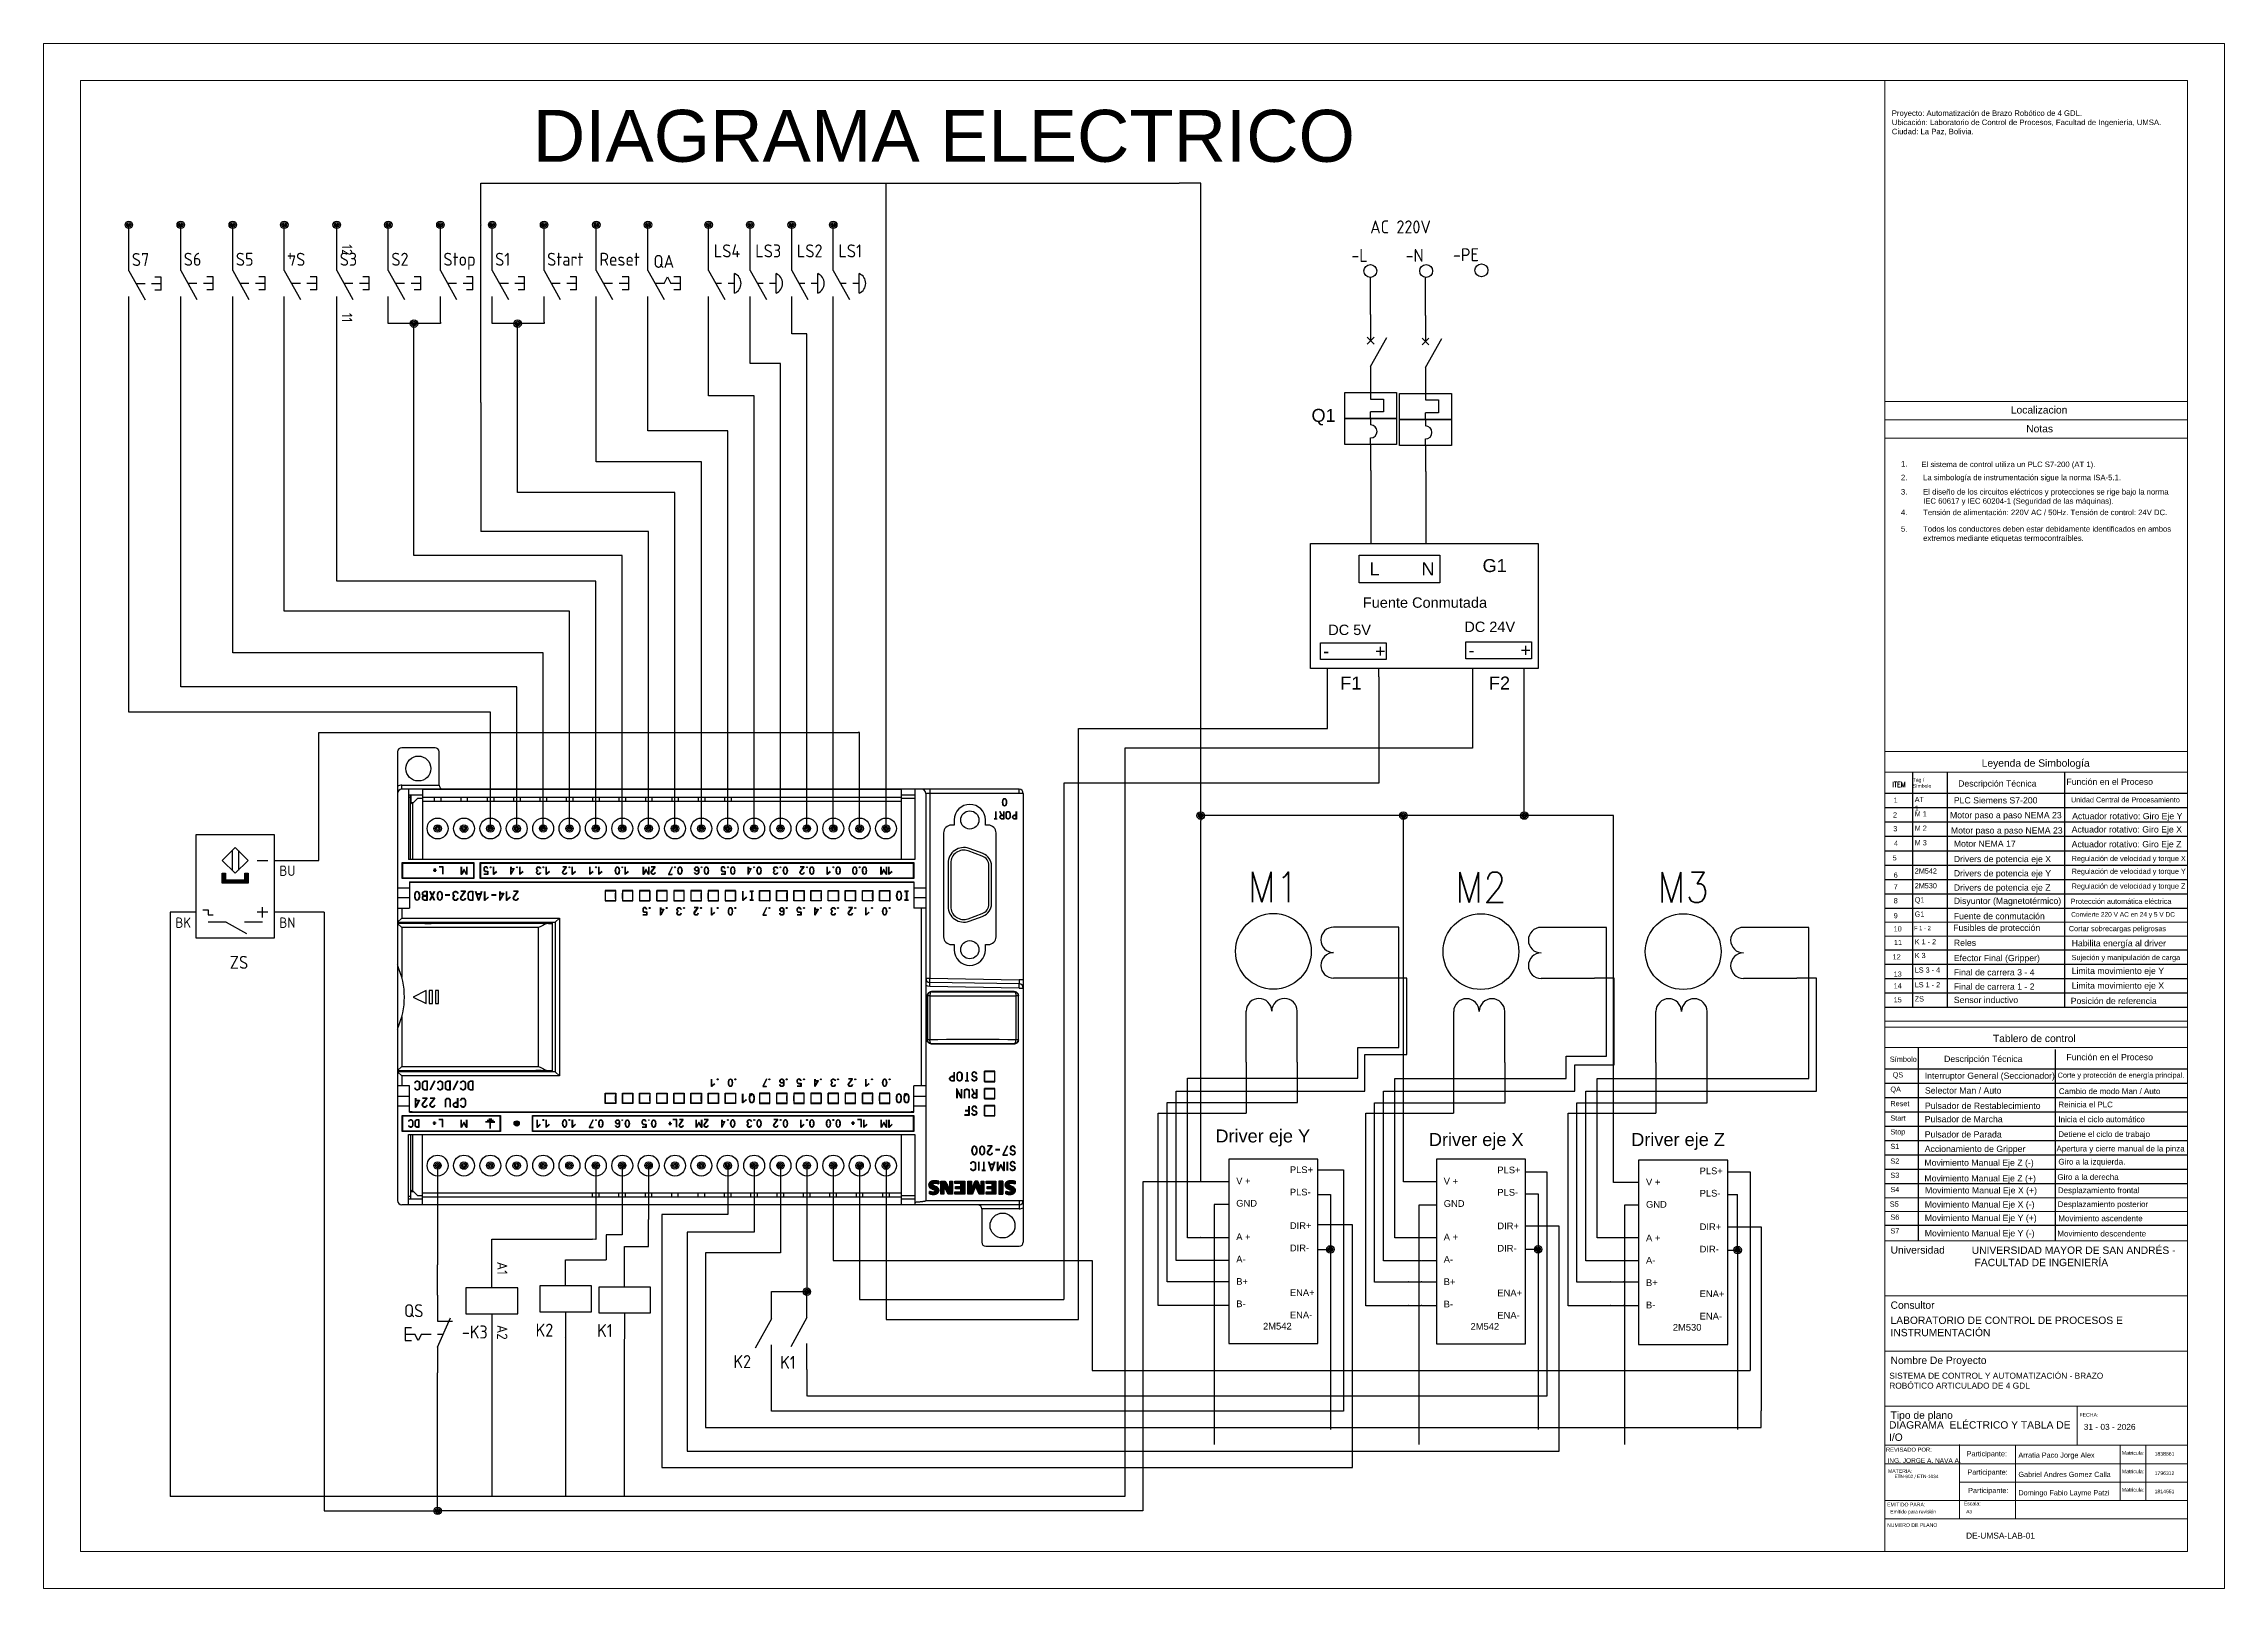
# Model space of a CAD drawing. Header units: millimetres. Extents: x 54 to 474, y 45 to 343.
import ezdxf
from ezdxf.enums import TextEntityAlignment as Align

# ---------------------------------------------------------------- set-up
doc = ezdxf.new("R2010")
doc.units = ezdxf.units.MM
for name, color, linetype in [('0005LEVEL_0', 7, 'Continuous'), ('0005LEVEL_1', 7, 'Continuous'), ('0005LEVEL_2', 7, 'Continuous'), ('00_GENE_106_TEXT', 7, 'Continuous'), ('8_ALL_NOTES_BALLOONS_SYMBOLS_GT', 7, 'Continuous'), ('DESC', 150, 'Continuous'), ('SYMS', 7, 'Continuous'), ('TAGS', 150, 'Continuous'), ('TERMS', 123, 'Continuous'), ('WIRES', 7, 'Continuous')]:
    doc.layers.add(name, color=color, linetype=linetype)
for name, color, linetype, lineweight in [('ALZADO_COTAS_DE_LAS_PLANTAS', 7, 'Continuous', 0), ('G-ANNO-TTLB', 7, 'Continuous', 9), ('G-ANNO-TTLB-MEDM', 7, 'Continuous', 9), ('G-ANNO-TTLB-THIN', 7, 'Continuous', 9)]:
    doc.layers.add(name, color=color, linetype=linetype, lineweight=lineweight)
doc.styles.add('Arial', font='arial.ttf', dxfattribs={"height": 0.2})
doc.styles.add('Arial_1', font='arial.ttf', dxfattribs={"height": 150})
doc.styles.add('Arial_2', font='arial.ttf', dxfattribs={"height": 1.5})
doc.styles.add('ROMANS-SP', font='romans.shx', dxfattribs={"width": 0.75})
doc.styles.get("Standard").update_dxf_attribs({"font": 'arial.ttf'})
doc.styles.add('WD', font='romans.shx')
doc.styles.add('WD_IEC', font='isocp2.shx', dxfattribs={"width": 0.9, "height": 4})

# ---------------------------------------------------------------- blocks, each defined once
blk = doc.blocks.new('HMS1')
blk.add_circle((0, 0), 0.1562)
at = {"style": 'WD'}
for tag, width, p in [('INST', 0.7, (0.0055, 0.5282)), ('LOC', 0.7, (0.0055, 0.3586)), ('TAG1', 0.9, (0, 0.2024))]:
    blk.add_attdef(tag, text='', height=0.125, dxfattribs=dict(at, width=width)).set_placement(p, align=Align.CENTER)
for tag, p, width in [('DESC1', (1.126, 0.0757), 0.9), ('DESC2', (1.126, -0.0806), 0.9), ('DESC3', (1.126, -0.2368), 0.9), ('XREFNO', (1.3591, -0.3931), 0.8), ('XREFNC', (1.3591, -0.5493), 0.8)]:
    blk.add_attdef(tag, p, '', height=0.125, dxfattribs=dict(at, width=width))
at = {"linetype": 'Continuous', "style": 'WD', "flags": 9}
blk.add_attdef('ASSYCODE', text='', height=0.01, dxfattribs=at).set_placement((0.0004, 0.1129), align=Align.CENTER)
at = {"style": 'WD', "flags": 9}
blk.add_attdef('FAMILY', text='', height=0.01, dxfattribs=at).set_placement((-0.0053, 0.1698), align=Align.CENTER)
at = {"linetype": 'Continuous', "style": 'WD', "flags": 1}
for tag, p in [('MFG', (0, 0.1404)), ('CAT', (0, 0.1593))]:
    blk.add_attdef(tag, text='', height=0.01, dxfattribs=at).set_placement(p, align=Align.MIDDLE)
at = {"style": 'WD', "flags": 1}
for tag, p in [('X4TERM01', (-0.1562, 0)), ('X1TERM02', (0.1562, 0))]:
    blk.add_attdef(tag, p, '', height=0.0125, dxfattribs=at)
at = {"linetype": 'Continuous', "style": 'WD'}
blk.add_attdef('TERM01', text='', height=0.125, dxfattribs=at).set_placement((-0.2, -0.0349), align=Align.TOP_RIGHT)
blk.add_attdef('TERM02', text='', height=0.125, dxfattribs=at).set_placement((0.2, -0.0349), align=Align.TOP_LEFT)
at = {"style": 'WD', "width": 0.8, "flags": 8}
for tag, p in [('NO', (1.126, -0.3931)), ('NC', (1.126, -0.5493))]:
    blk.add_attdef(tag, p, '', height=0.125, dxfattribs=at)
blk = doc.blocks.new('HCB11Q9')
for p, q in [((-1.84, 0.66), (-3.16, -0.66)), ((-3.16, 0.66), (-1.84, -0.66)), ((2.5, 0), (-3.12, 3.13)), ((2.5, 0), (7.5, 0)), ((7.5, 0), (8.75, 0)), ((8.75, 0), (8.75, 2.5)), ((8.75, 2.5), (11.25, 2.5)), ((11.25, 2.5), (11.25, 0)), ((12.5, 0), (11.25, 0)), ((12.5, 0), (13.75, 0)), ((17.5, 0), (16.25, 0)), ((17.5, 0), (22.5, 0)), ((-7.5, 0), (-2.5, 0))]:
    blk.add_line(p, q)
for points in [[(7.5, 5), (12.5, 5), (12.5, -5), (7.5, -5)], [(12.5, 5), (17.5, 5), (17.5, -5), (12.5, -5)]]:
    blk.add_lwpolyline(points, close=True)
blk.add_arc((15, 0), 1.25, 0, 180)
at = {"style": 'WD_IEC'}
for tag, height, p in [('INST', 2.5, (6.95, 11.75)), ('LOC', 2.5, (6.95, 8.6)), ('TAG1', 2.5, (6.95, 5.23)), ('TERM02', 2, (22.5, 1)), ('DESC1', 2.5, (-2.89, -10.4)), ('XREF', 2.5, (-2.89, -6.93)), ('DESC2', 2.5, (-2.11, -14.11)), ('DESC3', 2.5, (-2.11, -17.81))]:
    blk.add_attdef(tag, text='', height=height, dxfattribs=at).set_placement(p, align=Align.RIGHT)
at = {"style": 'WD_IEC', "flags": 1}
for tag, p, height in [('X4TERM01', (-7.5, 0), 0.32), ('X1TERM02', (22.5, 0), 0.32), ('ASSYCODE', (17.86, -5.81), 1), ('FAMILY', (17.86, -7.31), 1), ('CATDESC', (17.86, -8.81), 1)]:
    blk.add_attdef(tag, p, '', height=height, dxfattribs=at)
at = {"style": 'WD_IEC'}
for tag, p, height in [('TERM01', (-7.5, 1), 2), ('RATING1', (-14.85, -3.47), 2.5)]:
    blk.add_attdef(tag, p, '', height=height, dxfattribs=at)
at = {"style": 'WD_IEC', "flags": 1}
for tag, p in [('X2LINK', (-0.31, 2)), ('X8LINK', (-0.31, 0.5))]:
    blk.add_attdef(tag, p, '', height=0.32, rotation=360, dxfattribs=at)
at = {"style": 'WD_IEC', "flags": 9}
for tag, p in [('MFG', (21.31, -1.98)), ('CAT', (21.31, -3.99))]:
    blk.add_attdef(tag, text='', height=1.5, dxfattribs=at).set_placement(p, align=Align.RIGHT)
blk = doc.blocks.new('HCB21Q9')
for p, q in [((-7.5, 0), (-2.5, 0)), ((-1.84, 0.66), (-3.16, -0.66)), ((-3.16, 0.66), (-1.84, -0.66)), ((2.5, 0), (-3.12, 3.13)), ((2.5, 0), (7.5, 0)), ((7.5, 0), (8.75, 0)), ((8.75, 0), (8.75, 2.5)), ((8.75, 2.5), (11.25, 2.5)), ((11.25, 2.5), (11.25, 0)), ((12.5, 0), (11.25, 0)), ((12.5, 0), (13.75, 0)), ((17.5, 0), (16.25, 0)), ((17.5, 0), (22.5, 0))]:
    blk.add_line(p, q)
for points in [[(7.5, 5), (12.5, 5), (12.5, -5), (7.5, -5)], [(12.5, 5), (17.5, 5), (17.5, -5), (12.5, -5)]]:
    blk.add_lwpolyline(points, close=True)
blk.add_arc((15, 0), 1.25, 0, 180)
at = {"style": 'WD_IEC'}
for tag, height, p in [('INST', 2.5, (6.95, 11.55)), ('LOC', 2.5, (6.95, 8.32)), ('TAG2', 2.5, (6.95, 5.23)), ('TERM02', 2, (22.5, 1)), ('XREF', 2.5, (-2.31, -4.58)), ('DESC1', 2.5, (-2.31, -7.7)), ('DESC3', 2.5, (-1.53, -14.52)), ('DESC2', 2.5, (-1.53, -11.09))]:
    blk.add_attdef(tag, text='', height=height, dxfattribs=at).set_placement(p, align=Align.RIGHT)
at = {"style": 'WD_IEC', "flags": 1}
for tag, p, height in [('RATING1', (12.19, 6.16), 2.5), ('X4TERM01', (-7.5, 0), 0.32), ('X2LINK', (-0.31, 2.29), 0.32), ('X8LINK', (-0.31, 0.79), 0.32), ('X1TERM02', (22.5, 0), 0.32), ('CONTACT', (-7.67, -1.7), 1), ('FAMILY', (17.86, -2.21), 1)]:
    blk.add_attdef(tag, p, '', height=height, dxfattribs=at)
at = {"style": 'WD_IEC'}
blk.add_attdef('TERM01', (-7.5, 1), '', height=2, dxfattribs=at)
blk = doc.blocks.new('HCR21')
for p, q in [((-7.5, 0), (-2.5, 0)), ((2.5, 0), (-3.12, 3.12)), ((2.5, 0), (7.5, 0))]:
    blk.add_line(p, q)
at = {"style": 'WD_IEC'}
for tag, p in [('INST', (-2.5, 10.12)), ('LOC', (-2.5, 7.12)), ('TAG2', (-2.5, 4.12)), ('DESC1', (-2.5, -9.25)), ('DESC2', (-2.5, -12.25)), ('DESC3', (-2.5, -15.25))]:
    blk.add_attdef(tag, text='', height=2.5, dxfattribs=at).set_placement(p, align=Align.RIGHT)
for tag, p, height, flags in [('X4TERM01', (-7.5, 0), 0.32, 1), ('TERM01', (-7.5, 1), 2, 8), ('X2LINK', (0, 2.27), 0.32, 1), ('X8LINK', (0, 0.77), 0.32, 1), ('X1TERM02', (7.5, 0), 0.32, 1), ('CONTACT', (6.5, -2.25), 1, 1), ('FAMILY', (6.5, -3.75), 1, 1), ('COMMON', (7.75, -3.5), 1, 1)]:
    blk.add_attdef(tag, p, '', height=height, dxfattribs=dict(at, flags=flags))
at = {"style": 'WD_IEC', "flags": 8}
for tag, height, p in [('TERM02', 2, (7.5, 1)), ('XREF', 2.5, (-2.5, -6.25))]:
    blk.add_attdef(tag, text='', height=height, dxfattribs=at).set_placement(p, align=Align.RIGHT)
blk = doc.blocks.new('HCR1')
for p, q in [((-2.5, 0), (-7.5, 0)), ((2.5, 0), (7.5, 0))]:
    blk.add_line(p, q)
blk.add_lwpolyline([(-2.5, -5), (2.5, -5), (2.5, 5), (-2.5, 5)], close=True)
at = {"style": 'WD_IEC'}
for tag, p in [('INST', (-2.5, 13.62)), ('LOC', (-2.5, 10.12)), ('TAG1', (-2.5, 6.62)), ('DESC1', (-2.5, -10)), ('DESC2', (-2.5, -13.5)), ('DESC3', (-2.5, -17))]:
    blk.add_attdef(tag, text='', height=2.5, dxfattribs=at).set_placement(p, align=Align.RIGHT)
for tag, p, height, flags in [('MFG', (4.92, 12.12), 1.5, 9), ('CAT', (4.92, 9.62), 1.5, 9), ('X2LINK', (0, 5), 0.32, 1), ('X4TERM01', (-7.5, 0), 0.32, 1), ('TERM01', (-7.5, 1), 2, 8), ('X1TERM02', (7.5, 0), 0.32, 1), ('ASSYCODE', (3.5, -1.5), 1, 1), ('FAMILY', (3.5, -3), 1, 1), ('CATDESC', (3.5, -4.5), 1, 1), ('X8LINK', (0, -5), 0.32, 1)]:
    blk.add_attdef(tag, p, '', height=height, dxfattribs=dict(at, flags=flags))
at = {"style": 'WD_IEC', "flags": 8}
blk.add_attdef('TERM02', text='', height=2, dxfattribs=at).set_placement((7.5, 1), align=Align.RIGHT)
at = {"lineweight": 15, "style": 'WD_IEC'}
for tag, p in [('NO', (26.25, 0)), ('NC', (26.25, -4))]:
    blk.add_attdef(tag, text='', height=2.5, dxfattribs=at).set_placement(p, align=Align.RIGHT)
for tag, p in [('XREFNO', (27.75, 0)), ('XREFNC', (27.75, -4))]:
    blk.add_attdef(tag, p, '', height=2.5, dxfattribs=at)
blk = doc.blocks.new('VPB11M')
for p, q in [((0, 7.5), (0, 2.5)), ((-5, 1.875), (-5, -1.875)), ((-5, 0), (-3.75, 0)), ((0, -2.5), (-3.125, 3.125)), ((-2.5, 0), (-1.38889, 0)), ((0, -2.5), (0, -7.5))]:
    blk.add_line(p, q)
blk.add_arc((-4.21875, 0), 2.03125, 112.6198649, 247.3801351)
at = {"style": 'WD_IEC'}
for tag, p in [('INST', (-8, 10.25)), ('LOC', (-8, 6.75)), ('TAG1', (-8, 3.25)), ('DESC1', (-8, -10.35)), ('DESC2', (-8, -13.85)), ('DESC3', (-8, -17.35))]:
    blk.add_attdef(tag, text='', height=2.5, dxfattribs=at).set_placement(p, align=Align.RIGHT)
blk.add_attdef('TERM01', text='', height=2, rotation=90, dxfattribs=at).set_placement((-1, 7.5), align=Align.RIGHT)
at = {"style": 'WD_IEC', "flags": 1}
for tag, p, height in [('X2TERM01', (0, 7.5), 0.32), ('CONTACT', (0.5, 4.5), 1), ('COMMON', (1.75, 3.25), 1), ('X1LINK', (0, 0), 0.32), ('ASSYCODE', (1, -4), 1), ('X8TERM02', (0, -7.5), 0.32), ('FAMILY', (1, -5.5), 1), ('CATDESC', (1, -7), 1)]:
    blk.add_attdef(tag, p, '', height=height, dxfattribs=at)
at = {"style": 'WD_IEC', "flags": 9}
for tag, p in [('MFG', (-8.5, -0.25)), ('CAT', (-8.5, -2.75))]:
    blk.add_attdef(tag, text='', height=1.5, dxfattribs=at).set_placement(p, align=Align.RIGHT)
at = {"style": 'WD_IEC'}
blk.add_attdef('TERM02', (-1, -7.5), '', height=2, rotation=90, dxfattribs=at)
at = {"lineweight": 15, "style": 'WD_IEC'}
blk.add_attdef('XREF', text='', height=2.5, dxfattribs=at).set_placement((-8, -6.35), align=Align.RIGHT)
blk = doc.blocks.new('VPB11L')
for p, q in [((0, 7.5), (0, 2.5)), ((-6.25, 1.25), (-6.25, -1.25)), ((-6.25, 1.25), (-5, 1.25)), ((-6.25, 0), (-4.375, 0)), ((-3.75, -1.25), (-4.375, 0)), ((-3.125, 0), (-3.75, -1.25)), ((0, -2.5), (-3.125, 3.125)), ((-3.125, 0), (-1.389, 0)), ((-6.25, -1.25), (-5, -1.25)), ((0, -2.5), (0, -7.5))]:
    blk.add_line(p, q)
at = {"style": 'WD_IEC'}
for tag, p in [('INST', (-8, 10.25)), ('LOC', (-8, 6.75)), ('TAG1', (-8, 3.25)), ('DESC1', (-8, -10.35)), ('DESC2', (-8, -13.85)), ('DESC3', (-8, -17.35))]:
    blk.add_attdef(tag, text='', height=2.5, dxfattribs=at).set_placement(p, align=Align.RIGHT)
blk.add_attdef('TERM01', text='', height=2, rotation=90, dxfattribs=at).set_placement((-1, 7.5), align=Align.RIGHT)
at = {"style": 'WD_IEC', "flags": 1}
for tag, p, height in [('X2TERM01', (0, 7.5), 0.32), ('CONTACT', (0.5, 4.5), 1), ('COMMON', (1.75, 3.25), 1), ('X1LINK', (0, 0), 0.32), ('ASSYCODE', (1, -4), 1), ('X8TERM02', (0, -7.5), 0.32), ('FAMILY', (1, -5.5), 1), ('CATDESC', (1, -7), 1)]:
    blk.add_attdef(tag, p, '', height=height, dxfattribs=at)
at = {"style": 'WD_IEC', "flags": 9}
for tag, p in [('MFG', (-8.5, -0.25)), ('CAT', (-8.5, -2.75))]:
    blk.add_attdef(tag, text='', height=1.5, dxfattribs=at).set_placement(p, align=Align.RIGHT)
at = {"style": 'WD_IEC'}
blk.add_attdef('TERM02', (-1, -7.5), '', height=2, rotation=90, dxfattribs=at)
at = {"lineweight": 15, "style": 'WD_IEC'}
blk.add_attdef('XREF', text='', height=2.5, dxfattribs=at).set_placement((-8, -6.35), align=Align.RIGHT)
blk = doc.blocks.new('VPB11')
for p, q in [((0, 7.5), (0, 2.5)), ((-6.25, 1.25), (-6.25, -1.25)), ((-6.25, 1.25), (-5, 1.25)), ((-6.25, 0), (-4.375, 0)), ((0, -2.5), (-3.125, 3.125)), ((-3.125, 0), (-1.389, 0)), ((-6.25, -1.25), (-5, -1.25)), ((0, -2.5), (0, -7.5))]:
    blk.add_line(p, q)
at = {"style": 'WD_IEC'}
for tag, p in [('INST', (-8, 10.25)), ('LOC', (-8, 6.75)), ('TAG1', (-8, 3.25)), ('DESC1', (-8, -10.35)), ('DESC2', (-8, -13.85)), ('DESC3', (-8, -17.35))]:
    blk.add_attdef(tag, text='', height=2.5, dxfattribs=at).set_placement(p, align=Align.RIGHT)
blk.add_attdef('TERM01', text='', height=2, rotation=90, dxfattribs=at).set_placement((-1, 7.5), align=Align.RIGHT)
at = {"style": 'WD_IEC', "flags": 1}
for tag, p, height in [('X2TERM01', (0, 7.5), 0.32), ('CONTACT', (0.5, 4.5), 1), ('COMMON', (1.75, 3.25), 1), ('X1LINK', (0, 0), 0.32), ('ASSYCODE', (1, -4), 1), ('X8TERM02', (0, -7.5), 0.32), ('FAMILY', (1, -5.5), 1), ('CATDESC', (1, -7), 1)]:
    blk.add_attdef(tag, p, '', height=height, dxfattribs=at)
at = {"style": 'WD_IEC', "flags": 9}
for tag, p in [('MFG', (-8.5, -0.25)), ('CAT', (-8.5, -2.75))]:
    blk.add_attdef(tag, text='', height=1.5, dxfattribs=at).set_placement(p, align=Align.RIGHT)
at = {"style": 'WD_IEC'}
blk.add_attdef('TERM02', (-1, -7.5), '', height=2, rotation=90, dxfattribs=at)
at = {"lineweight": 15, "style": 'WD_IEC'}
blk.add_attdef('XREF', text='', height=2.5, dxfattribs=at).set_placement((-8, -6.35), align=Align.RIGHT)
blk = doc.blocks.new('HPX11M3')
for p, q in [((-1.75, 1.875), (-5.25, 1.875)), ((-5.25, -0.5), (-5.25, 0.5)), ((-5.25, 0.5), (-4.25, 0.5)), ((-1.75, 1.875), (2.188, 4.062)), ((5.25, 1.875), (1.75, 1.875)), ((6.25, 0), (4.25, 0)), ((5.25, 1), (5.25, -1)), ((-6.25, -0.5), (-5.25, -0.5)), ((-0.625, -11.875), (-0.625, -8.125)), ((0.625, -11.875), (0.625, -8.125)), ((4.25, -10), (6.25, -10))]:
    blk.add_line(p, q)
for points in [[(-7.5, 5), (-7.5, -15), (7.5, -15), (7.5, 5)], [(1.875, -6.25), (1.875, -7.5), (2.5, -7.5), (2.5, -5.625), (-2.5, -5.625), (-2.5, -7.5), (-1.875, -7.5), (-1.875, -6.25)], [(0, -12.5), (-2.5, -10), (0, -7.5), (2.5, -10)]]:
    blk.add_lwpolyline(points, close=True)
for points in [[(-1.875, -5.625), (-2.5, -5.625), (-1.875, -7.5), (-2.5, -7.5)], [(1.875, -5.625), (-1.875, -5.625), (1.875, -6.25), (-1.875, -6.25)], [(2.5, -5.625), (1.875, -5.625), (2.5, -7.5), (1.875, -7.5)]]:
    blk.add_solid(points)
at = {"style": 'WD_IEC'}
for tag, p in [('INST', (-9.25, 11.5)), ('LOC', (-9.25, 8)), ('TAG1', (-9.25, 4.5)), ('DESC1', (-9.25, -18.85)), ('DESC2', (-9.25, -22.35)), ('DESC3', (-9.25, -25.85))]:
    blk.add_attdef(tag, text='', height=2.5, dxfattribs=at).set_placement(p, align=Align.RIGHT)
for tag, p, height, flags in [('MFG', (10.25, 7.75), 1.5, 1), ('CAT', (10.25, 5.25), 1.5, 1), ('X4TERM01', (-7.5, 0), 0.32, 1), ('X1TERM02', (7.5, 0), 0.32, 1), ('TERM02', (8.5, 1), 2, 8), ('TERM03', (8.5, -9), 2, 8), ('X1TERM03', (7.5, -10), 0.32, 1), ('ASSYCODE', (8.5, -15.25), 1, 1), ('FAMILY', (8.5, -16.75), 1, 1), ('CATDESC', (8.5, -18.25), 1, 1)]:
    blk.add_attdef(tag, p, '', height=height, dxfattribs=dict(at, flags=flags))
at = {"style": 'WD_IEC', "flags": 8}
blk.add_attdef('TERM01', text='', height=2, dxfattribs=at).set_placement((-8.5, 1), align=Align.RIGHT)
at = {"lineweight": 15, "style": 'WD_IEC'}
for tag, p in [('XREF', (-9.25, -15)), ('WDTAGALT', (-9, -29))]:
    blk.add_attdef(tag, text='', height=2.5, dxfattribs=at).set_placement(p, align=Align.RIGHT)
blk = doc.blocks.new('HT0_02')
blk.add_circle((0, 0), 1.25)
at = {"style": 'WD_IEC'}
blk.add_attdef('TAG1', text='', height=2.5, dxfattribs=at).set_placement((-0.5, 1.75), align=Align.RIGHT)
at = {"style": 'WD_IEC', "flags": 1}
for tag, p in [('X4TERM01', (-1.25, 0)), ('X2TERM01', (0, 1.25)), ('X1TERM01', (1.25, 0)), ('X8TERM01', (0, -1.25))]:
    blk.add_attdef(tag, p, '', height=0.32, dxfattribs=at)
blk = doc.blocks.new('HXF1T34')
for p, q in [((0, 0), (-5, 0)), ((0, -5), (-5, -5))]:
    blk.add_line(p, q)
for centre in [(-5, -1.25), (-5, -3.75)]:
    blk.add_arc(centre, 1.25, 90, 270)
at = {"style": 'WD_IEC'}
for tag, height, p in [('INST', 2.5, (-6.67, 7.55)), ('LOC', 2.5, (-6.67, 4.55)), ('TAG1', 2.5, (-6.67, 1.55)), ('TERM01', 2, (-0.25, 0.47)), ('DESC1', 2.5, (-9.15, -5.57)), ('DESC2', 2.5, (-9.15, -8.57)), ('TERM02', 2, (-0.25, -7.24)), ('DESC3', 2.5, (-9.15, -11.57))]:
    blk.add_attdef(tag, text='', height=height, dxfattribs=at).set_placement(p, align=Align.RIGHT)
at = {"style": 'WD_IEC', "flags": 1}
for tag, p, height in [('MFG', (-4.36, 5.8), 1), ('CAT', (-4.36, 4.26), 1), ('X1TERM01', (0, 0), 0.32), ('X1TERM02', (0, -5), 0.32), ('ASSYCODE', (-4.36, -10.85), 1), ('FAMILY', (-4.36, -12.4), 1), ('CATDESC', (-4.36, -13.9), 1)]:
    blk.add_attdef(tag, p, '', height=height, dxfattribs=at)
at = {"lineweight": 15, "style": 'WD_IEC'}
blk.add_attdef('XREF', text='', height=2.5, dxfattribs=at).set_placement((-9.15, -2.57), align=Align.RIGHT)
at = {"style": 'WD_IEC'}
blk.add_attdef('RATING1', (-6.4, -10.39), '', height=2.5, dxfattribs=at)
blk = doc.blocks.new('WDDOT')
for radius in [0.72, 0.449, 0.223]:
    blk.add_circle((0, 0), radius)
blk = doc.blocks.new('VPB12L')
for p, q in [((0, 7.5), (0, 2.5)), ((-6.25, 1.25), (-6.25, -1.25)), ((-6.25, 1.25), (-5, 1.25)), ((-6.25, 0), (-4.375, 0)), ((-3.75, -1.25), (-4.375, 0)), ((-3.125, 0), (-3.75, -1.25)), ((-3.125, 0), (-1.25, 0)), ((0, -2.5), (2.5, 3.125)), ((0, 2.5), (2.8678, 2.5)), ((0, 0), (1.1111, 0)), ((-6.25, -1.25), (-5, -1.25)), ((0, -2.5), (0, -7.5))]:
    blk.add_line(p, q)
at = {"style": 'WD_IEC'}
for tag, p in [('INST', (-8, 10.25)), ('LOC', (-8, 6.75)), ('TAG1', (-8, 3.25)), ('DESC1', (-8, -10.35)), ('DESC2', (-8, -13.85)), ('DESC3', (-8, -17.35))]:
    blk.add_attdef(tag, text='', height=2.5, dxfattribs=at).set_placement(p, align=Align.RIGHT)
blk.add_attdef('TERM01', text='', height=2, rotation=90, dxfattribs=at).set_placement((-1, 7.5), align=Align.RIGHT)
at = {"style": 'WD_IEC', "flags": 1}
for tag, p, height in [('X2TERM01', (0, 7.5), 0.32), ('CONTACT', (0.5, 4.5), 1), ('COMMON', (1.75, 3.25), 1), ('X1LINK', (1.5, 0), 0.32), ('ASSYCODE', (1, -4), 1), ('X8TERM02', (0, -7.5), 0.32), ('FAMILY', (1, -5.5), 1), ('CATDESC', (1, -7), 1)]:
    blk.add_attdef(tag, p, '', height=height, dxfattribs=at)
at = {"style": 'WD_IEC', "flags": 9}
for tag, p in [('MFG', (-8.5, -0.25)), ('CAT', (-8.5, -2.75))]:
    blk.add_attdef(tag, text='', height=1.5, dxfattribs=at).set_placement(p, align=Align.RIGHT)
at = {"style": 'WD_IEC'}
blk.add_attdef('TERM02', (-1, -7.5), '', height=2, rotation=90, dxfattribs=at)
at = {"lineweight": 15, "style": 'WD_IEC'}
blk.add_attdef('XREF', text='', height=2.5, dxfattribs=at).set_placement((-8, -6.35), align=Align.RIGHT)

msp = doc.modelspace()

# ---------------------------------------------------------------- linework, layer by layer
for p, q in [((138.58, 315.74), (273.09, 315.74)), ((216.64, 208.09), (216.64, 315.74)), ((277.24, 315.74), (273.09, 315.74)), ((277.24, 193.98), (277.24, 315.74)), ((198.47, 286.78), (198.47, 287.11)), ((201.39, 286.78), (198.47, 286.78)), ((201.39, 191.5), (201.39, 286.78)), ((206.47, 191.28), (206.47, 288.97)), ((182.47, 274.83), (182.47, 282.86)), ((190.47, 281.06), (190.47, 285.17)), ((160.84, 262.11), (160.84, 278.35)), ((170.79, 268.07), (170.79, 280.47)), ((196.31, 281.06), (190.47, 281.06)), ((196.31, 191.5), (196.31, 281.06)), ((125.72, 244.08), (125.72, 273.67)), ((138.58, 273.55), (138.58, 248.69)), ((145.68, 256.22), (145.68, 275.97)), ((191.23, 274.83), (182.47, 274.83)), ((191.23, 191.5), (191.23, 274.83)), ((110.84, 239.11), (110.84, 271)), ((90.82, 225.34), (90.82, 264.77)), ((100.74, 233.34), (100.74, 268.17)), ((186.15, 268.07), (170.79, 268.07)), ((186.15, 191.48), (186.15, 268.07)), ((80.8, 218.75), (80.8, 261.51)), ((181.07, 262.11), (160.84, 262.11)), ((181.07, 191.5), (181.07, 262.11)), ((70.8, 213.88), (70.8, 258.54)), ((175.99, 256.22), (145.68, 256.22)), ((175.99, 191.5), (175.99, 256.22)), ((170.91, 248.69), (138.58, 248.69)), ((170.91, 191.5), (170.91, 248.69)), ((165.83, 244.08), (125.72, 244.08)), ((165.83, 191.5), (165.83, 244.08)), ((160.75, 239.11), (110.84, 239.11)), ((160.75, 191.5), (160.75, 239.11)), ((155.67, 233.34), (100.74, 233.34)), ((155.67, 191.5), (155.67, 233.34)), ((150.59, 225.34), (90.82, 225.34)), ((150.59, 191.5), (150.59, 225.34)), ((145.51, 218.75), (80.8, 218.75)), ((145.51, 191.48), (145.51, 218.75)), ((301.68, 210.78), (301.68, 222.33)), ((311.54, 220.71), (311.54, 222.33)), ((311.54, 220.71), (311.54, 200.24)), ((329.58, 222.33), (329.58, 206.97)), ((339.55, 193.98), (339.55, 222.33)), ((140.43, 213.88), (70.8, 213.88)), ((140.43, 191.5), (140.43, 213.88)), ((253.68, 96.97), (253.68, 210.78)), ((253.68, 210.78), (301.68, 210.78)), ((107.39, 185.36), (107.39, 209.96)), ((107.39, 209.96), (211.27, 209.96)), ((211.55, 209.96), (211.27, 209.95)), ((211.55, 191.48), (211.55, 209.96)), ((216.64, 191.48), (216.64, 208.09)), ((329.58, 206.97), (262.6, 206.97)), ((262.6, 206.97), (262.6, 62.88)), ((256.17, 200.24), (250.9, 200.24)), ((250.9, 200.24), (250.9, 100.79)), ((311.54, 200.24), (256.17, 200.24)), ((356.75, 193.98), (277.24, 193.98)), ((277.24, 193.98), (277.24, 193.01)), ((316.28, 192.46), (316.28, 193.98)), ((78.76, 175.36), (78.76, 62.88)), ((108.44, 175.36), (108.44, 60.09)), ((315.36, 147.97), (315.47, 147.97)), ((347.61, 143.34), (347.61, 147.63)), ((347.61, 147.63), (355.38, 147.63)), ((308.87, 143.34), (308.87, 143.44)), ((349.28, 140.88), (349.28, 145.97)), ((349.28, 145.97), (356.87, 145.97)), ((130.27, 126.58), (130.27, 107.47)), ((160.74, 126.6), (160.74, 112.36)), ((165.83, 126.58), (165.83, 113.25)), ((170.9, 126.6), (170.9, 116.17)), ((186.14, 126.58), (186.14, 117.14)), ((191.23, 126.58), (191.23, 113.73)), ((196.3, 126.6), (196.3, 109.76)), ((201.39, 126.58), (201.39, 102.31)), ((206.46, 126.6), (206.46, 108.28)), ((211.55, 126.58), (211.55, 100.79)), ((216.63, 126.58), (216.63, 96.97)), ((277.24, 123.46), (266.11, 123.46)), ((266.11, 123.46), (266.11, 60.09)), ((170.9, 110.99), (170.9, 116.17)), ((186.14, 117.14), (173.44, 117.14)), ((173.44, 117.14), (173.44, 68.46)), ((191.23, 113.73), (178.31, 113.73)), ((178.31, 113.73), (178.31, 71.58)), ((306.46, 115.15), (299.82, 115.15)), ((306.46, 68.46), (306.46, 115.15)), ((346.26, 114.89), (339.78, 114.89)), ((346.26, 71.58), (346.26, 114.89)), ((140.73, 108.06), (140.73, 112.38)), ((140.73, 112.38), (160.07, 112.38)), ((160.74, 112.36), (160.07, 112.38)), ((165.83, 113.25), (162.75, 113.25)), ((162.75, 113.25), (162.75, 108.43)), ((166.29, 108.2), (166.29, 110.99)), ((166.29, 110.99), (170.9, 110.99)), ((196.3, 109.76), (181.88, 109.76)), ((181.88, 109.76), (181.88, 76.13)), ((154.93, 108.43), (162.75, 108.43)), ((206.46, 108.28), (256.34, 108.28)), ((256.34, 108.28), (256.34, 87.12)), ((194.56, 102.31), (201.39, 102.31)), ((211.55, 100.79), (250.9, 100.79)), ((216.63, 96.97), (253.68, 96.97)), ((140.73, 93.06), (140.73, 62.88)), ((154.9, 87.54), (154.9, 62.88)), ((166.18, 87.54), (166.18, 62.88)), ((194.56, 79.32), (194.56, 87.06)), ((201.39, 87.31), (201.39, 82.18)), ((256.34, 87.12), (383.03, 87.12)), ((130.27, 60.09), (130.27, 80.71)), ((343.9, 82.18), (201.53, 82.18)), ((304.74, 83.17), (304.74, 79.32)), ((181.88, 76.13), (385.15, 76.13)), ((304.74, 79.32), (194.56, 79.32)), ((385.15, 76.13), (385.15, 79.36)), ((178.31, 71.58), (346.26, 71.58)), ((173.44, 68.46), (306.46, 68.46)), ((262.6, 62.88), (78.76, 62.88)), ((108.44, 60.09), (130.27, 60.09)), ((266.11, 60.09), (130.27, 60.09))]:
    msp.add_line(p, q)
at = {"linetype": 'Continuous'}
for p, q in [((216.63, 184.05), (216.63, 184.06)), ((133.24, 179), (133.29, 179.14)), ((133.24, 178.87), (133.24, 179)), ((133.29, 178.69), (133.24, 178.87)), ((133.24, 178.15), (133.29, 178.33)), ((133.24, 178.01), (133.24, 178.15)), ((133.29, 177.88), (133.24, 178.01)), ((133.29, 179.14), (133.38, 179.27)), ((133.38, 178.55), (133.29, 178.69)), ((133.29, 178.33), (133.38, 178.46)), ((133.38, 177.74), (133.29, 177.88)), ((133.33, 178.96), (133.38, 179.09)), ((133.33, 178.87), (133.33, 178.96)), ((133.38, 178.69), (133.33, 178.87)), ((133.33, 178.15), (133.38, 178.33)), ((133.33, 178.06), (133.33, 178.15)), ((133.38, 177.92), (133.33, 178.06)), ((133.38, 179.27), (133.51, 179.36)), ((133.38, 179.09), (133.42, 179.18)), ((133.42, 178.6), (133.38, 178.69)), ((133.42, 178.51), (133.38, 178.55)), ((133.38, 178.46), (133.42, 178.51)), ((133.38, 178.33), (133.42, 178.42)), ((133.42, 177.83), (133.38, 177.92)), ((133.51, 177.65), (133.38, 177.74)), ((133.42, 179.18), (133.47, 179.23)), ((133.51, 178.55), (133.42, 178.6)), ((133.42, 178.51), (133.47, 178.51)), ((133.42, 178.42), (133.51, 178.46)), ((133.47, 177.79), (133.42, 177.83)), ((133.47, 179.23), (133.56, 179.27)), ((133.56, 177.74), (133.47, 177.79)), ((133.51, 179.36), (133.65, 179.41)), ((133.6, 178.55), (133.51, 178.55)), ((133.51, 178.46), (133.6, 178.46)), ((133.56, 177.61), (133.51, 177.65)), ((133.56, 179.27), (133.69, 179.32)), ((133.69, 177.7), (133.56, 177.74)), ((133.78, 177.61), (133.56, 177.61)), ((133.65, 179.41), (133.78, 179.41)), ((133.69, 179.32), (133.74, 179.32)), ((133.74, 177.7), (133.69, 177.7)), ((133.74, 179.32), (133.87, 179.27)), ((133.87, 177.74), (133.74, 177.7)), ((133.78, 179.41), (133.92, 179.36)), ((133.92, 177.65), (133.78, 177.61)), ((133.87, 179.27), (133.96, 179.23)), ((133.96, 177.79), (133.87, 177.74)), ((133.92, 179.36), (134.05, 179.27)), ((134.05, 177.74), (133.92, 177.65)), ((133.96, 179.23), (134.01, 179.18)), ((134.01, 177.83), (133.96, 177.79)), ((134.01, 179.18), (134.05, 179.09)), ((134.05, 177.92), (134.01, 177.83)), ((134.05, 179.27), (134.14, 179.14)), ((134.05, 179.09), (134.1, 178.96)), ((134.1, 178.06), (134.05, 177.92)), ((134.14, 177.88), (134.05, 177.74)), ((134.14, 179.14), (134.19, 179)), ((134.19, 178.01), (134.14, 177.88)), ((134.19, 179), (134.19, 178.96)), ((134.19, 178.06), (134.19, 178.01))]:
    msp.add_line(p, q, dxfattribs=at)
for points in [[(298.39, 246.37), (342.26, 246.37), (342.26, 222.33), (298.39, 222.33)], [(307.75, 244.12), (323.32, 244.12), (323.32, 238.8), (307.75, 238.8)], [(300.3, 227.26), (312.95, 227.26), (312.95, 224.02), (300.3, 224.02)], [(328.29, 227.42), (340.94, 227.42), (340.94, 224.18), (328.29, 224.18)], [(282.66, 92.32), (299.82, 92.32), (299.82, 127.84), (282.66, 127.84)], [(322.62, 92.27), (339.78, 92.27), (339.78, 127.79), (322.62, 127.79)], [(361.58, 92.11), (378.74, 92.11), (378.74, 127.63), (361.58, 127.63)]]:
    msp.add_lwpolyline(points, close=True)
at = {"color": 9}
for points in [[(414.32, 202.33), (414.32, 157.11)], [(420.98, 202.37), (420.98, 157.08)], [(443.57, 202.24), (443.57, 157.14)], [(409.06, 198.27), (467.36, 198.27)], [(409.06, 195.51), (467.36, 195.51)], [(409.06, 192.75), (467.36, 192.75)], [(409.06, 189.99), (467.36, 189.99)], [(409.06, 187.22), (467.36, 187.22)], [(409.06, 184.46), (467.36, 184.46)], [(409.06, 181.7), (467.36, 181.7)], [(409.06, 178.94), (467.36, 178.94)], [(409.06, 176.17), (467.36, 176.17)], [(409.06, 168.15), (467.36, 168.15)], [(409.06, 165.39), (467.36, 165.39)], [(409.06, 162.63), (467.36, 162.63)], [(409.06, 159.86), (467.36, 159.86)], [(409.06, 157.1), (467.36, 157.1)], [(415.43, 149.21), (415.43, 112.14)], [(441.77, 148.94), (441.77, 112.14)], [(409.06, 145.24), (467.36, 145.24)], [(409.06, 142.48), (467.36, 142.48)], [(409.06, 139.72), (467.36, 139.72)], [(409.06, 136.95), (467.36, 136.95)], [(409.06, 134.19), (467.36, 134.19)], [(409.06, 131.43), (467.36, 131.43)], [(409.06, 128.67), (467.36, 128.67)], [(409.06, 125.9), (467.36, 125.9)], [(409.06, 123.14), (467.36, 123.14)], [(409.06, 115.12), (467.36, 115.12)]]:
    msp.add_lwpolyline(points, dxfattribs=at)
at = {"layer": '0005LEVEL_0', "linetype": 'Continuous'}
for p, q in [((125.86, 178.57), (125.9, 178.84)), ((125.86, 178.48), (125.86, 178.57)), ((125.9, 178.21), (125.86, 178.48)), ((125.9, 178.84), (125.95, 179.07)), ((125.95, 177.99), (125.9, 178.21)), ((125.95, 179.07), (126.04, 179.25)), ((125.95, 178.57), (125.99, 178.84)), ((125.95, 178.48), (125.95, 178.57)), ((125.99, 178.21), (125.95, 178.48)), ((126.04, 177.81), (125.95, 177.99)), ((125.99, 178.84), (126.04, 179.07)), ((126.04, 177.99), (125.99, 178.21)), ((126.04, 179.25), (126.17, 179.38)), ((126.04, 179.07), (126.13, 179.25)), ((126.13, 177.81), (126.04, 177.99)), ((126.17, 177.67), (126.04, 177.81)), ((126.13, 179.25), (126.17, 179.29)), ((126.17, 177.76), (126.13, 177.81)), ((126.17, 179.38), (126.31, 179.43)), ((126.17, 179.29), (126.31, 179.34)), ((126.31, 177.72), (126.17, 177.76)), ((126.31, 177.63), (126.17, 177.67)), ((126.31, 179.43), (126.35, 179.43)), ((126.31, 179.34), (126.35, 179.34)), ((126.35, 177.72), (126.31, 177.72)), ((126.35, 177.63), (126.31, 177.63)), ((126.35, 179.43), (126.49, 179.38)), ((126.35, 179.34), (126.49, 179.29)), ((126.49, 177.76), (126.35, 177.72)), ((126.49, 177.67), (126.35, 177.63)), ((126.49, 179.38), (126.62, 179.25)), ((126.49, 179.29), (126.53, 179.25)), ((126.53, 177.81), (126.49, 177.76)), ((126.62, 177.81), (126.49, 177.67)), ((126.53, 179.25), (126.62, 179.07)), ((126.62, 177.99), (126.53, 177.81)), ((126.62, 179.25), (126.71, 179.07)), ((126.62, 179.07), (126.67, 178.84)), ((126.67, 178.21), (126.62, 177.99)), ((126.71, 177.99), (126.62, 177.81)), ((126.67, 178.84), (126.71, 178.57)), ((126.71, 178.48), (126.67, 178.21)), ((126.71, 179.07), (126.76, 178.84)), ((126.71, 178.57), (126.71, 178.48)), ((126.76, 178.21), (126.71, 177.99)), ((126.76, 178.84), (126.8, 178.57)), ((126.8, 178.48), (126.76, 178.21)), ((126.8, 178.57), (126.8, 178.48)), ((127.34, 179.02), (127.39, 179.16)), ((127.34, 178.89), (127.34, 179.02)), ((127.39, 178.75), (127.34, 178.89)), ((127.34, 178.17), (127.39, 178.3)), ((127.34, 178.03), (127.34, 178.17)), ((127.39, 177.9), (127.34, 178.03)), ((127.39, 179.16), (127.48, 179.29)), ((127.48, 178.62), (127.39, 178.75)), ((127.39, 178.3), (127.48, 178.44)), ((127.48, 177.76), (127.39, 177.9)), ((127.43, 178.98), (127.48, 179.11)), ((127.43, 178.93), (127.43, 178.98)), ((127.48, 178.8), (127.43, 178.93)), ((127.43, 178.12), (127.48, 178.26)), ((127.43, 178.08), (127.43, 178.12)), ((127.48, 177.94), (127.43, 178.08)), ((127.48, 179.29), (127.61, 179.38)), ((127.48, 179.11), (127.52, 179.2)), ((127.52, 178.71), (127.48, 178.8)), ((127.66, 178.53), (127.48, 178.62)), ((127.48, 178.44), (127.66, 178.53)), ((127.48, 178.26), (127.52, 178.35)), ((127.52, 177.85), (127.48, 177.94)), ((127.61, 177.67), (127.48, 177.76)), ((127.52, 179.2), (127.57, 179.25)), ((127.57, 178.66), (127.52, 178.71)), ((127.52, 178.35), (127.57, 178.39)), ((127.57, 177.81), (127.52, 177.85)), ((127.57, 179.25), (127.66, 179.29)), ((127.66, 178.62), (127.57, 178.66)), ((127.57, 178.39), (127.66, 178.44)), ((127.66, 177.76), (127.57, 177.81)), ((127.61, 179.38), (127.75, 179.43)), ((127.75, 177.63), (127.61, 177.67)), ((127.66, 179.29), (127.79, 179.34)), ((127.79, 178.57), (127.66, 178.62)), ((127.66, 178.44), (127.79, 178.48)), ((127.79, 177.72), (127.66, 177.76)), ((127.75, 179.43), (128.24, 179.43)), ((128.24, 177.63), (127.75, 177.63)), ((127.79, 179.34), (128.15, 179.34)), ((128.15, 178.57), (127.79, 178.57)), ((127.79, 178.48), (128.15, 178.48)), ((128.15, 177.72), (127.79, 177.72)), ((128.15, 179.34), (128.15, 178.57)), ((128.15, 178.48), (128.15, 177.72)), ((128.24, 179.43), (128.24, 177.63)), ((129.19, 178.53), (128.78, 179.34)), ((128.78, 177.72), (129.19, 178.53)), ((128.83, 179.43), (129.23, 178.62)), ((129.23, 178.44), (128.83, 177.63)), ((129.23, 178.62), (129.64, 179.43)), ((129.64, 177.63), (129.23, 178.44)), ((129.68, 179.34), (129.28, 178.53)), ((129.28, 178.53), (129.68, 177.72)), ((130.22, 178.57), (130.27, 178.84)), ((130.22, 178.48), (130.22, 178.57)), ((130.27, 178.21), (130.22, 178.48)), ((130.27, 178.84), (130.31, 179.07)), ((130.31, 177.99), (130.27, 178.21)), ((130.31, 179.07), (130.4, 179.25)), ((130.31, 178.57), (130.36, 178.84)), ((130.31, 178.48), (130.31, 178.57)), ((130.36, 178.21), (130.31, 178.48)), ((130.4, 177.81), (130.31, 177.99)), ((130.36, 178.84), (130.4, 179.07)), ((130.4, 177.99), (130.36, 178.21)), ((130.4, 179.25), (130.54, 179.38)), ((130.4, 179.07), (130.49, 179.25)), ((130.49, 177.81), (130.4, 177.99)), ((130.54, 177.67), (130.4, 177.81)), ((130.49, 179.25), (130.54, 179.29)), ((130.54, 177.76), (130.49, 177.81)), ((130.54, 179.38), (130.67, 179.43)), ((130.54, 179.29), (130.67, 179.34)), ((130.67, 177.72), (130.54, 177.76)), ((130.67, 177.63), (130.54, 177.67)), ((130.67, 179.43), (130.72, 179.43)), ((130.67, 179.34), (130.72, 179.34)), ((130.72, 177.72), (130.67, 177.72)), ((130.72, 177.63), (130.67, 177.63)), ((130.72, 179.43), (130.85, 179.38)), ((130.72, 179.34), (130.85, 179.29)), ((130.85, 177.76), (130.72, 177.72)), ((130.85, 177.67), (130.72, 177.63)), ((130.85, 179.38), (130.99, 179.25)), ((130.85, 179.29), (130.9, 179.25)), ((130.99, 177.81), (130.85, 177.67)), ((130.9, 177.81), (130.85, 177.76)), ((130.9, 179.25), (130.99, 179.07)), ((130.99, 177.99), (130.9, 177.81)), ((130.99, 179.25), (131.08, 179.07)), ((130.99, 179.07), (131.03, 178.84)), ((131.03, 178.21), (130.99, 177.99)), ((131.08, 177.99), (130.99, 177.81)), ((131.03, 178.84), (131.08, 178.57)), ((131.08, 178.48), (131.03, 178.21)), ((131.08, 179.07), (131.12, 178.84)), ((131.08, 178.57), (131.08, 178.48)), ((131.12, 178.21), (131.08, 177.99)), ((131.12, 178.84), (131.17, 178.57)), ((131.17, 178.48), (131.12, 178.21)), ((131.17, 178.57), (131.17, 178.48)), ((132.61, 178.71), (131.75, 178.71)), ((132.61, 178.62), (131.75, 178.62)), ((134.68, 178.17), (134.72, 178.3)), ((134.68, 178.03), (134.68, 178.17)), ((134.72, 177.9), (134.68, 178.03)), ((135.62, 179.43), (134.72, 179.43)), ((134.72, 178.3), (135.53, 179.34)), ((135.53, 179.34), (134.72, 179.34)), ((134.81, 177.76), (134.72, 177.9)), ((134.77, 178.12), (134.81, 178.21)), ((134.77, 178.08), (134.77, 178.12)), ((134.81, 177.94), (134.77, 178.08)), ((134.81, 178.21), (135.62, 179.34)), ((134.86, 177.85), (134.81, 177.94)), ((134.95, 177.67), (134.81, 177.76)), ((134.9, 177.81), (134.86, 177.85)), ((134.99, 177.76), (134.9, 177.81)), ((135.08, 177.63), (134.95, 177.67)), ((135.13, 177.72), (134.99, 177.76)), ((135.22, 177.63), (135.08, 177.63)), ((135.17, 177.72), (135.13, 177.72)), ((135.31, 177.76), (135.17, 177.72)), ((135.35, 177.67), (135.22, 177.63)), ((135.4, 177.81), (135.31, 177.76)), ((135.49, 177.76), (135.35, 177.67)), ((135.44, 177.85), (135.4, 177.81)), ((135.49, 177.94), (135.44, 177.85)), ((135.53, 178.08), (135.49, 177.94)), ((135.58, 177.9), (135.49, 177.76)), ((135.62, 178.03), (135.58, 177.9)), ((135.62, 179.34), (135.62, 179.43)), ((135.62, 178.08), (135.62, 178.03)), ((136.16, 179.02), (136.21, 179.16)), ((136.16, 178.03), (136.16, 179.02)), ((136.21, 177.9), (136.16, 178.03)), ((136.21, 179.16), (136.3, 179.29)), ((136.3, 177.76), (136.21, 177.9)), ((136.25, 178.98), (136.3, 179.11)), ((136.25, 178.08), (136.25, 178.98)), ((136.3, 177.94), (136.25, 178.08)), ((136.3, 179.29), (136.43, 179.38)), ((136.3, 179.11), (136.34, 179.2)), ((136.34, 177.85), (136.3, 177.94)), ((136.43, 177.67), (136.3, 177.76)), ((136.34, 179.2), (136.39, 179.25)), ((136.39, 177.81), (136.34, 177.85)), ((136.39, 179.25), (136.48, 179.29)), ((136.48, 177.76), (136.39, 177.81)), ((136.43, 179.38), (136.57, 179.43)), ((136.57, 177.63), (136.43, 177.67)), ((136.48, 179.29), (136.61, 179.34)), ((136.61, 177.72), (136.48, 177.76)), ((136.57, 179.43), (137.06, 179.43)), ((137.06, 177.63), (136.57, 177.63)), ((136.61, 179.34), (136.97, 179.34)), ((136.97, 177.72), (136.61, 177.72)), ((136.97, 179.34), (136.97, 177.72)), ((137.06, 179.43), (137.06, 177.63)), ((138.14, 177.63), (137.6, 179.38)), ((137.83, 178.93), (137.69, 179.38)), ((138.55, 178.93), (137.83, 178.93)), ((137.87, 178.84), (138.5, 178.84)), ((138.19, 177.72), (137.87, 178.84)), ((138.23, 177.63), (138.14, 177.63)), ((138.5, 178.84), (138.19, 177.72)), ((138.77, 179.38), (138.23, 177.63)), ((138.68, 179.38), (138.55, 178.93)), ((139.31, 177.63), (139.31, 179.38)), ((139.36, 177.63), (139.31, 177.63)), ((140.08, 178.26), (139.36, 177.63)), ((139.4, 177.76), (139.4, 179.38)), ((140.03, 178.3), (139.4, 177.76)), ((141.52, 178.71), (140.66, 178.71)), ((141.52, 178.62), (140.66, 178.62)), ((142.1, 179.02), (142.24, 179.02)), ((142.24, 178.93), (142.1, 178.93)), ((142.24, 179.02), (142.24, 179.38)), ((142.24, 177.63), (142.24, 178.93)), ((142.28, 177.63), (142.24, 177.63)), ((143, 178.98), (142.28, 177.63)), ((142.33, 179.38), (142.33, 179.02)), ((142.33, 179.02), (143, 179.02)), ((142.91, 178.93), (142.33, 177.85)), ((142.33, 177.85), (142.33, 178.93)), ((142.33, 178.93), (142.91, 178.93)), ((143, 179.02), (143, 178.98)), ((143.54, 177.63), (143.54, 179.38)), ((143.59, 177.63), (143.54, 177.63)), ((144.31, 178.26), (143.59, 177.63)), ((143.63, 177.76), (143.63, 179.38)), ((144.26, 178.3), (143.63, 177.76)), ((144.85, 178.17), (144.89, 178.3)), ((144.85, 178.03), (144.85, 178.17)), ((144.89, 177.9), (144.85, 178.03)), ((145.79, 179.43), (144.89, 179.43)), ((144.89, 178.3), (145.7, 179.34)), ((145.7, 179.34), (144.89, 179.34)), ((144.98, 177.76), (144.89, 177.9)), ((144.94, 178.12), (144.98, 178.21)), ((144.94, 178.08), (144.94, 178.12)), ((144.98, 177.94), (144.94, 178.08)), ((144.98, 178.21), (145.79, 179.34)), ((145.03, 177.85), (144.98, 177.94)), ((145.12, 177.67), (144.98, 177.76)), ((145.07, 177.81), (145.03, 177.85)), ((145.16, 177.76), (145.07, 177.81)), ((145.25, 177.63), (145.12, 177.67)), ((145.3, 177.72), (145.16, 177.76)), ((145.39, 177.63), (145.25, 177.63)), ((145.34, 177.72), (145.3, 177.72)), ((145.48, 177.76), (145.34, 177.72)), ((145.52, 177.67), (145.39, 177.63)), ((145.57, 177.81), (145.48, 177.76)), ((145.66, 177.76), (145.52, 177.67)), ((145.61, 177.85), (145.57, 177.81)), ((145.66, 177.94), (145.61, 177.85)), ((145.7, 178.08), (145.66, 177.94)), ((145.75, 177.9), (145.66, 177.76)), ((145.79, 178.03), (145.75, 177.9)), ((145.79, 179.34), (145.79, 179.43)), ((145.79, 178.08), (145.79, 178.03)), ((189.06, 177.64), (189.06, 179.4)), ((189.11, 177.64), (189.06, 177.64)), ((189.83, 178.27), (189.11, 177.64)), ((189.15, 177.78), (189.15, 179.4)), ((189.78, 178.32), (189.15, 177.78)), ((191.13, 179.44), (190.41, 179.44)), ((190.41, 179.35), (190.73, 179.35)), ((190.73, 177.73), (190.41, 177.73)), ((191.13, 177.64), (190.41, 177.64)), ((190.73, 179.35), (190.73, 177.73)), ((190.82, 179.35), (190.82, 177.73)), ((191.13, 179.35), (190.82, 179.35)), ((190.82, 177.73), (191.13, 177.73)), ((218.68, 178.59), (218.73, 178.86)), ((218.68, 178.5), (218.68, 178.59)), ((218.73, 178.23), (218.68, 178.5)), ((218.73, 178.86), (218.77, 179.08)), ((218.77, 178), (218.73, 178.23)), ((218.77, 179.08), (218.86, 179.26)), ((218.77, 178.59), (218.82, 178.86)), ((218.77, 178.5), (218.77, 178.59)), ((218.82, 178.23), (218.77, 178.5)), ((218.86, 177.82), (218.77, 178)), ((218.82, 178.86), (218.86, 179.08)), ((218.86, 178), (218.82, 178.23)), ((218.86, 179.26), (219, 179.4)), ((218.86, 179.08), (218.95, 179.26)), ((218.95, 177.82), (218.86, 178)), ((219, 177.69), (218.86, 177.82)), ((218.95, 179.26), (219, 179.31)), ((219, 177.78), (218.95, 177.82)), ((219, 179.4), (219.13, 179.44)), ((219, 179.31), (219.13, 179.35)), ((219.13, 177.73), (219, 177.78)), ((219.13, 177.64), (219, 177.69)), ((219.13, 179.44), (219.18, 179.44)), ((219.13, 179.35), (219.18, 179.35)), ((219.18, 177.73), (219.13, 177.73)), ((219.18, 177.64), (219.13, 177.64)), ((219.18, 179.44), (219.31, 179.4)), ((219.18, 179.35), (219.31, 179.31)), ((219.31, 177.78), (219.18, 177.73)), ((219.31, 177.69), (219.18, 177.64)), ((219.31, 179.4), (219.45, 179.26)), ((219.31, 179.31), (219.36, 179.26)), ((219.36, 177.82), (219.31, 177.78)), ((219.45, 177.82), (219.31, 177.69)), ((219.36, 179.26), (219.45, 179.08)), ((219.45, 178), (219.36, 177.82)), ((219.45, 179.26), (219.54, 179.08)), ((219.45, 179.08), (219.49, 178.86)), ((219.49, 178.23), (219.45, 178)), ((219.54, 178), (219.45, 177.82)), ((219.49, 178.86), (219.54, 178.59)), ((219.54, 178.5), (219.49, 178.23)), ((219.54, 179.08), (219.58, 178.86)), ((219.54, 178.59), (219.54, 178.5)), ((219.58, 178.23), (219.54, 178)), ((219.58, 178.86), (219.63, 178.59)), ((219.63, 178.5), (219.58, 178.23)), ((219.63, 178.59), (219.63, 178.5)), ((220.93, 179.44), (220.21, 179.44)), ((220.21, 179.35), (220.53, 179.35)), ((220.53, 177.73), (220.21, 177.73)), ((220.93, 177.64), (220.21, 177.64)), ((220.53, 179.35), (220.53, 177.73)), ((220.62, 179.35), (220.62, 177.73)), ((220.93, 179.35), (220.62, 179.35)), ((220.62, 177.73), (220.93, 177.73)), ((169.81, 176.07), (169.77, 175.95)), ((169.77, 175.95), (169.77, 175.69)), ((169.77, 175.69), (169.81, 175.58)), ((169.89, 176.18), (169.81, 176.07)), ((169.81, 175.58), (169.89, 175.47)), ((170.49, 174.87), (169.81, 174.87)), ((170.56, 174.79), (169.81, 174.79)), ((169.89, 176.03), (169.85, 175.92)), ((169.85, 175.92), (169.85, 175.73)), ((169.85, 175.73), (169.89, 175.62)), ((170, 176.25), (169.89, 176.18)), ((169.92, 176.1), (169.89, 176.03)), ((169.89, 175.62), (169.92, 175.54)), ((169.89, 175.47), (170, 175.39)), ((169.96, 176.14), (169.92, 176.1)), ((169.92, 175.54), (169.96, 175.5)), ((170.04, 176.18), (169.96, 176.14)), ((169.96, 175.5), (170.04, 175.47)), ((170.11, 176.29), (170, 176.25)), ((170, 175.39), (170.11, 175.35)), ((170.15, 176.22), (170.04, 176.18)), ((170.04, 175.47), (170.15, 175.43)), ((170.22, 176.29), (170.11, 176.29)), ((170.11, 175.35), (170.49, 175.35)), ((170.19, 176.22), (170.15, 176.22)), ((170.15, 175.43), (170.56, 175.43)), ((170.3, 176.18), (170.19, 176.22)), ((170.34, 176.25), (170.22, 176.29)), ((170.37, 176.14), (170.3, 176.18)), ((170.45, 176.18), (170.34, 176.25)), ((170.41, 176.1), (170.37, 176.14)), ((170.45, 176.03), (170.41, 176.1)), ((170.52, 176.07), (170.45, 176.18)), ((170.49, 175.92), (170.45, 176.03)), ((170.49, 175.35), (170.49, 174.87)), ((170.56, 175.95), (170.52, 176.07)), ((170.56, 175.92), (170.56, 175.95)), ((170.56, 175.43), (170.56, 174.79)), ((171.01, 176.22), (171.09, 176.29)), ((171.01, 176.18), (171.01, 176.22)), ((171.09, 176.1), (171.01, 176.18)), ((171.09, 176.29), (171.12, 176.29)), ((171.09, 176.18), (171.09, 176.22)), ((171.09, 176.22), (171.12, 176.22)), ((171.12, 176.18), (171.09, 176.18)), ((171.12, 176.1), (171.09, 176.1)), ((171.12, 176.29), (171.2, 176.22)), ((171.12, 176.22), (171.12, 176.18)), ((171.2, 176.18), (171.12, 176.1)), ((171.2, 176.22), (171.2, 176.18)), ((173.09, 175.95), (173.2, 175.95)), ((173.2, 175.88), (173.09, 175.88)), ((173.2, 175.95), (173.2, 176.25)), ((173.2, 174.79), (173.2, 175.88)), ((173.24, 174.79), (173.2, 174.79)), ((173.84, 175.92), (173.24, 174.79)), ((173.27, 176.25), (173.27, 175.95)), ((173.27, 175.95), (173.84, 175.95)), ((173.76, 175.88), (173.27, 174.98)), ((173.27, 174.98), (173.27, 175.88)), ((173.27, 175.88), (173.76, 175.88)), ((173.84, 175.95), (173.84, 175.92)), ((174.29, 176.22), (174.36, 176.29)), ((174.29, 176.18), (174.29, 176.22)), ((174.36, 176.1), (174.29, 176.18)), ((174.36, 176.29), (174.4, 176.29)), ((174.36, 176.18), (174.36, 176.22)), ((174.36, 176.22), (174.4, 176.22)), ((174.4, 176.18), (174.36, 176.18)), ((174.4, 176.1), (174.36, 176.1)), ((174.4, 176.29), (174.47, 176.22)), ((174.4, 176.22), (174.4, 176.18)), ((174.47, 176.18), (174.4, 176.1)), ((174.47, 176.22), (174.47, 176.18)), ((176.37, 175.95), (176.41, 176.07)), ((176.37, 175.84), (176.37, 175.95)), ((176.41, 175.69), (176.37, 175.84)), ((176.37, 175.24), (176.41, 175.39)), ((176.37, 175.13), (176.37, 175.24)), ((176.41, 175.02), (176.37, 175.13)), ((176.41, 176.07), (176.49, 176.18)), ((176.49, 175.58), (176.41, 175.69)), ((176.41, 175.39), (176.49, 175.5)), ((176.49, 174.9), (176.41, 175.02)), ((176.45, 175.92), (176.49, 176.03)), ((176.45, 175.84), (176.45, 175.92)), ((176.49, 175.69), (176.45, 175.84)), ((176.45, 175.24), (176.49, 175.39)), ((176.45, 175.17), (176.45, 175.24)), ((176.49, 175.05), (176.45, 175.17)), ((176.49, 176.18), (176.6, 176.25)), ((176.49, 176.03), (176.52, 176.1)), ((176.52, 175.62), (176.49, 175.69)), ((176.52, 175.54), (176.49, 175.58)), ((176.49, 175.5), (176.52, 175.54)), ((176.49, 175.39), (176.52, 175.47)), ((176.52, 174.98), (176.49, 175.05)), ((176.6, 174.83), (176.49, 174.9)), ((176.52, 176.1), (176.56, 176.14)), ((176.6, 175.58), (176.52, 175.62)), ((176.52, 175.54), (176.56, 175.54)), ((176.52, 175.47), (176.6, 175.5)), ((176.56, 174.94), (176.52, 174.98)), ((176.56, 176.14), (176.64, 176.18)), ((176.64, 174.9), (176.56, 174.94)), ((176.6, 176.25), (176.71, 176.29)), ((176.67, 175.58), (176.6, 175.58)), ((176.6, 175.5), (176.67, 175.5)), ((176.64, 174.79), (176.6, 174.83)), ((176.64, 176.18), (176.75, 176.22)), ((176.75, 174.87), (176.64, 174.9)), ((176.82, 174.79), (176.64, 174.79)), ((176.71, 176.29), (176.82, 176.29)), ((176.75, 176.22), (176.79, 176.22)), ((176.79, 174.87), (176.75, 174.87)), ((176.79, 176.22), (176.9, 176.18)), ((176.9, 174.9), (176.79, 174.87)), ((176.82, 176.29), (176.94, 176.25)), ((176.94, 174.83), (176.82, 174.79)), ((176.9, 176.18), (176.97, 176.14)), ((176.97, 174.94), (176.9, 174.9)), ((176.94, 176.25), (177.05, 176.18)), ((177.05, 174.9), (176.94, 174.83)), ((176.97, 176.14), (177.01, 176.1)), ((177.01, 174.98), (176.97, 174.94)), ((177.01, 176.1), (177.05, 176.03)), ((177.05, 175.05), (177.01, 174.98)), ((177.05, 176.18), (177.12, 176.07)), ((177.05, 176.03), (177.09, 175.92)), ((177.09, 175.17), (177.05, 175.05)), ((177.12, 175.02), (177.05, 174.9)), ((177.12, 176.07), (177.16, 175.95)), ((177.16, 175.13), (177.12, 175.02)), ((177.16, 175.95), (177.16, 175.92)), ((177.16, 175.17), (177.16, 175.13)), ((177.61, 176.22), (177.69, 176.29)), ((177.61, 176.18), (177.61, 176.22)), ((177.69, 176.1), (177.61, 176.18)), ((177.69, 176.29), (177.72, 176.29)), ((177.69, 176.18), (177.69, 176.22)), ((177.69, 176.22), (177.72, 176.22)), ((177.72, 176.18), (177.69, 176.18)), ((177.72, 176.1), (177.69, 176.1)), ((177.72, 176.29), (177.8, 176.22)), ((177.72, 176.22), (177.72, 176.18)), ((177.8, 176.18), (177.72, 176.1)), ((177.8, 176.22), (177.8, 176.18)), ((179.67, 175.24), (179.71, 175.35)), ((179.67, 175.13), (179.67, 175.24)), ((179.71, 175.02), (179.67, 175.13)), ((180.46, 176.29), (179.71, 176.29)), ((179.71, 175.35), (180.39, 176.22)), ((180.39, 176.22), (179.71, 176.22)), ((179.79, 174.9), (179.71, 175.02)), ((179.75, 175.2), (179.79, 175.28)), ((179.75, 175.17), (179.75, 175.2)), ((179.79, 175.05), (179.75, 175.17)), ((179.79, 175.28), (180.46, 176.22)), ((179.82, 174.98), (179.79, 175.05)), ((179.9, 174.83), (179.79, 174.9)), ((179.86, 174.94), (179.82, 174.98)), ((179.94, 174.9), (179.86, 174.94)), ((180.01, 174.79), (179.9, 174.83)), ((180.05, 174.87), (179.94, 174.9)), ((180.12, 174.79), (180.01, 174.79)), ((180.09, 174.87), (180.05, 174.87)), ((180.2, 174.9), (180.09, 174.87)), ((180.24, 174.83), (180.12, 174.79)), ((180.27, 174.94), (180.2, 174.9)), ((180.35, 174.9), (180.24, 174.83)), ((180.31, 174.98), (180.27, 174.94)), ((180.35, 175.05), (180.31, 174.98)), ((180.39, 175.17), (180.35, 175.05)), ((180.42, 175.02), (180.35, 174.9)), ((180.46, 175.13), (180.42, 175.02)), ((180.46, 176.22), (180.46, 176.29)), ((180.46, 175.17), (180.46, 175.13)), ((180.91, 176.22), (180.99, 176.29)), ((180.91, 176.18), (180.91, 176.22)), ((180.99, 176.1), (180.91, 176.18)), ((180.99, 176.29), (181.02, 176.29)), ((180.99, 176.18), (180.99, 176.22)), ((180.99, 176.22), (181.02, 176.22)), ((181.02, 176.18), (180.99, 176.18)), ((181.02, 176.1), (180.99, 176.1)), ((181.02, 176.29), (181.1, 176.22)), ((181.02, 176.22), (181.02, 176.18)), ((181.1, 176.18), (181.02, 176.1)), ((181.1, 176.22), (181.1, 176.18)), ((183.02, 174.79), (183.02, 176.25)), ((183.06, 174.79), (183.02, 174.79)), ((183.66, 175.32), (183.06, 174.79)), ((183.1, 174.9), (183.1, 176.25)), ((183.62, 175.35), (183.1, 174.9)), ((184.11, 176.22), (184.19, 176.29)), ((184.11, 176.18), (184.11, 176.22)), ((184.19, 176.1), (184.11, 176.18)), ((184.19, 176.29), (184.22, 176.29)), ((184.19, 176.18), (184.19, 176.22)), ((184.19, 176.22), (184.22, 176.22)), ((184.22, 176.18), (184.19, 176.18)), ((184.22, 176.1), (184.19, 176.1)), ((184.22, 176.29), (184.3, 176.22)), ((184.22, 176.22), (184.22, 176.18)), ((184.3, 176.18), (184.22, 176.1)), ((184.3, 176.22), (184.3, 176.18)), ((186.27, 175.58), (186.31, 175.8)), ((186.27, 175.5), (186.27, 175.58)), ((186.31, 175.28), (186.27, 175.5)), ((186.31, 175.8), (186.35, 175.99)), ((186.35, 175.09), (186.31, 175.28)), ((186.35, 175.99), (186.42, 176.14)), ((186.35, 175.58), (186.39, 175.8)), ((186.35, 175.5), (186.35, 175.58)), ((186.39, 175.28), (186.35, 175.5)), ((186.42, 174.94), (186.35, 175.09)), ((186.39, 175.8), (186.42, 175.99)), ((186.42, 175.09), (186.39, 175.28)), ((186.42, 176.14), (186.54, 176.25)), ((186.42, 175.99), (186.5, 176.14)), ((186.5, 174.94), (186.42, 175.09)), ((186.54, 174.83), (186.42, 174.94)), ((186.5, 176.14), (186.54, 176.18)), ((186.54, 174.9), (186.5, 174.94)), ((186.54, 176.25), (186.65, 176.29)), ((186.54, 176.18), (186.65, 176.22)), ((186.65, 174.87), (186.54, 174.9)), ((186.65, 174.79), (186.54, 174.83)), ((186.65, 176.29), (186.69, 176.29)), ((186.65, 176.22), (186.69, 176.22)), ((186.69, 174.87), (186.65, 174.87)), ((186.69, 174.79), (186.65, 174.79)), ((186.69, 176.29), (186.8, 176.25)), ((186.69, 176.22), (186.8, 176.18)), ((186.8, 174.9), (186.69, 174.87)), ((186.8, 174.83), (186.69, 174.79)), ((186.8, 176.25), (186.91, 176.14)), ((186.8, 176.18), (186.84, 176.14)), ((186.84, 174.94), (186.8, 174.9)), ((186.91, 174.94), (186.8, 174.83)), ((186.84, 176.14), (186.91, 175.99)), ((186.91, 175.09), (186.84, 174.94)), ((186.91, 176.14), (186.99, 175.99)), ((186.91, 175.99), (186.95, 175.8)), ((186.95, 175.28), (186.91, 175.09)), ((186.99, 175.09), (186.91, 174.94)), ((186.95, 175.8), (186.99, 175.58)), ((186.99, 175.5), (186.95, 175.28)), ((186.99, 175.99), (187.02, 175.8)), ((186.99, 175.58), (186.99, 175.5)), ((187.02, 175.28), (186.99, 175.09)), ((187.02, 175.8), (187.06, 175.58)), ((187.06, 175.5), (187.02, 175.28)), ((187.06, 175.58), (187.06, 175.5)), ((187.51, 176.22), (187.59, 176.29)), ((187.51, 176.18), (187.51, 176.22)), ((187.59, 176.1), (187.51, 176.18)), ((187.59, 176.29), (187.62, 176.29)), ((187.59, 176.18), (187.59, 176.22)), ((187.59, 176.22), (187.62, 176.22)), ((187.62, 176.18), (187.59, 176.18)), ((187.62, 176.1), (187.59, 176.1)), ((187.62, 176.29), (187.7, 176.22)), ((187.62, 176.22), (187.62, 176.18)), ((187.7, 176.18), (187.62, 176.1)), ((187.7, 176.22), (187.7, 176.18)), ((193.6, 176.29), (192.89, 174.83)), ((192.89, 174.83), (192.89, 174.79)), ((192.89, 174.79), (193.64, 174.79)), ((193.64, 176.25), (192.96, 174.87)), ((192.96, 174.87), (193.56, 174.87)), ((193.56, 174.87), (193.56, 174.9)), ((193.64, 174.79), (193.64, 174.9)), ((194.09, 176.22), (194.16, 176.29)), ((194.09, 176.18), (194.09, 176.22)), ((194.16, 176.1), (194.09, 176.18)), ((194.16, 176.29), (194.2, 176.29)), ((194.16, 176.18), (194.16, 176.22)), ((194.16, 176.22), (194.2, 176.22)), ((194.2, 176.18), (194.16, 176.18)), ((194.2, 176.1), (194.16, 176.1)), ((194.2, 176.29), (194.27, 176.22)), ((194.2, 176.22), (194.2, 176.18)), ((194.27, 176.18), (194.2, 176.1)), ((194.27, 176.22), (194.27, 176.18)), ((196.17, 175.92), (196.21, 176.03)), ((196.17, 175.8), (196.17, 175.92)), ((196.21, 175.69), (196.17, 175.8)), ((196.17, 175.13), (196.17, 175.17)), ((196.21, 175.02), (196.17, 175.13)), ((196.21, 176.03), (196.29, 176.14)), ((196.29, 175.58), (196.21, 175.69)), ((196.29, 174.9), (196.21, 175.02)), ((196.25, 175.88), (196.29, 175.99)), ((196.25, 175.84), (196.25, 175.88)), ((196.29, 175.73), (196.25, 175.84)), ((196.29, 175.05), (196.25, 175.17)), ((196.29, 176.14), (196.4, 176.25)), ((196.29, 175.99), (196.32, 176.07)), ((196.32, 175.65), (196.29, 175.73)), ((196.4, 175.47), (196.29, 175.58)), ((196.32, 174.98), (196.29, 175.05)), ((196.4, 174.83), (196.29, 174.9)), ((196.32, 176.07), (196.44, 176.18)), ((196.44, 175.54), (196.32, 175.65)), ((196.36, 174.94), (196.32, 174.98)), ((196.44, 174.9), (196.36, 174.94)), ((196.4, 176.25), (196.51, 176.29)), ((196.51, 175.43), (196.4, 175.47)), ((196.51, 174.79), (196.4, 174.83)), ((196.44, 176.18), (196.55, 176.22)), ((196.55, 175.5), (196.44, 175.54)), ((196.55, 174.87), (196.44, 174.9)), ((196.51, 176.29), (196.62, 176.29)), ((196.62, 175.43), (196.51, 175.43)), ((196.62, 174.79), (196.51, 174.79)), ((196.55, 176.22), (196.59, 176.22)), ((196.59, 175.5), (196.55, 175.5)), ((196.59, 174.87), (196.55, 174.87)), ((196.59, 176.22), (196.7, 176.18)), ((196.7, 175.54), (196.59, 175.5)), ((196.7, 174.9), (196.59, 174.87)), ((196.62, 176.29), (196.74, 176.25)), ((196.74, 175.47), (196.62, 175.43)), ((196.74, 174.83), (196.62, 174.79)), ((196.7, 176.18), (196.81, 176.07)), ((196.81, 175.65), (196.7, 175.54)), ((196.77, 174.94), (196.7, 174.9)), ((196.74, 176.25), (196.85, 176.14)), ((196.85, 175.58), (196.74, 175.47)), ((196.85, 174.9), (196.74, 174.83)), ((196.81, 174.98), (196.77, 174.94)), ((196.81, 176.07), (196.85, 175.99)), ((196.85, 175.73), (196.81, 175.65)), ((196.85, 175.05), (196.81, 174.98)), ((196.85, 176.14), (196.92, 176.03)), ((196.85, 175.99), (196.89, 175.88)), ((196.89, 175.84), (196.85, 175.73)), ((196.89, 175.65), (196.85, 175.58)), ((196.89, 175.17), (196.85, 175.05)), ((196.92, 175.02), (196.85, 174.9)), ((196.89, 175.88), (196.89, 175.84)), ((196.89, 175.65), (196.89, 175.17)), ((196.92, 176.03), (196.96, 175.92)), ((196.96, 175.13), (196.92, 175.02)), ((196.96, 175.92), (196.96, 175.13)), ((197.41, 176.22), (197.49, 176.29)), ((197.41, 176.18), (197.41, 176.22)), ((197.49, 176.1), (197.41, 176.18)), ((197.49, 176.29), (197.52, 176.29)), ((197.49, 176.18), (197.49, 176.22)), ((197.49, 176.22), (197.52, 176.22)), ((197.52, 176.18), (197.49, 176.18)), ((197.52, 176.1), (197.49, 176.1)), ((197.52, 176.29), (197.6, 176.22)), ((197.52, 176.22), (197.52, 176.18)), ((197.6, 176.18), (197.52, 176.1)), ((197.6, 176.22), (197.6, 176.18)), ((199.51, 176.07), (199.47, 175.95)), ((199.47, 175.95), (199.47, 175.69)), ((199.47, 175.69), (199.51, 175.58)), ((199.59, 176.18), (199.51, 176.07)), ((199.51, 175.58), (199.59, 175.47)), ((200.19, 174.87), (199.51, 174.87)), ((200.26, 174.79), (199.51, 174.79)), ((199.59, 176.03), (199.55, 175.92)), ((199.55, 175.92), (199.55, 175.73)), ((199.55, 175.73), (199.59, 175.62)), ((199.7, 176.25), (199.59, 176.18)), ((199.62, 176.1), (199.59, 176.03)), ((199.59, 175.62), (199.62, 175.54)), ((199.59, 175.47), (199.7, 175.39)), ((199.66, 176.14), (199.62, 176.1)), ((199.62, 175.54), (199.66, 175.5)), ((199.74, 176.18), (199.66, 176.14)), ((199.66, 175.5), (199.74, 175.47)), ((199.81, 176.29), (199.7, 176.25)), ((199.7, 175.39), (199.81, 175.35)), ((199.85, 176.22), (199.74, 176.18)), ((199.74, 175.47), (199.85, 175.43)), ((199.92, 176.29), (199.81, 176.29)), ((199.81, 175.35), (200.19, 175.35)), ((199.89, 176.22), (199.85, 176.22)), ((199.85, 175.43), (200.26, 175.43)), ((200, 176.18), (199.89, 176.22)), ((200.04, 176.25), (199.92, 176.29)), ((200.07, 176.14), (200, 176.18)), ((200.15, 176.18), (200.04, 176.25)), ((200.11, 176.1), (200.07, 176.14)), ((200.15, 176.03), (200.11, 176.1)), ((200.22, 176.07), (200.15, 176.18)), ((200.19, 175.92), (200.15, 176.03)), ((200.19, 175.35), (200.19, 174.87)), ((200.26, 175.95), (200.22, 176.07)), ((200.26, 175.92), (200.26, 175.95)), ((200.26, 175.43), (200.26, 174.79)), ((200.71, 176.22), (200.79, 176.29)), ((200.71, 176.18), (200.71, 176.22)), ((200.79, 176.1), (200.71, 176.18)), ((200.79, 176.29), (200.82, 176.29)), ((200.79, 176.18), (200.79, 176.22)), ((200.79, 176.22), (200.82, 176.22)), ((200.82, 176.18), (200.79, 176.18)), ((200.82, 176.1), (200.79, 176.1)), ((200.82, 176.29), (200.9, 176.22)), ((200.82, 176.22), (200.82, 176.18)), ((200.9, 176.18), (200.82, 176.1)), ((200.9, 176.22), (200.9, 176.18)), ((202.79, 175.95), (202.9, 175.95)), ((202.9, 175.88), (202.79, 175.88)), ((202.9, 175.95), (202.9, 176.25)), ((202.9, 174.79), (202.9, 175.88)), ((202.94, 174.79), (202.9, 174.79)), ((203.54, 175.92), (202.94, 174.79)), ((202.97, 176.25), (202.97, 175.95)), ((202.97, 175.95), (203.54, 175.95)), ((203.46, 175.88), (202.97, 174.98)), ((202.97, 174.98), (202.97, 175.88)), ((202.97, 175.88), (203.46, 175.88)), ((203.54, 175.95), (203.54, 175.92)), ((203.99, 176.22), (204.06, 176.29)), ((203.99, 176.18), (203.99, 176.22)), ((204.06, 176.1), (203.99, 176.18)), ((204.06, 176.29), (204.1, 176.29)), ((204.06, 176.18), (204.06, 176.22)), ((204.06, 176.22), (204.1, 176.22)), ((204.1, 176.18), (204.06, 176.18)), ((204.1, 176.1), (204.06, 176.1)), ((204.1, 176.29), (204.17, 176.22)), ((204.1, 176.22), (204.1, 176.18)), ((204.17, 176.18), (204.1, 176.1)), ((204.17, 176.22), (204.17, 176.18)), ((206.07, 175.95), (206.11, 176.07)), ((206.07, 175.84), (206.07, 175.95)), ((206.11, 175.69), (206.07, 175.84)), ((206.07, 175.24), (206.11, 175.39)), ((206.07, 175.13), (206.07, 175.24)), ((206.11, 175.02), (206.07, 175.13)), ((206.11, 176.07), (206.19, 176.18)), ((206.19, 175.58), (206.11, 175.69)), ((206.11, 175.39), (206.19, 175.5)), ((206.19, 174.9), (206.11, 175.02)), ((206.15, 175.92), (206.19, 176.03)), ((206.15, 175.84), (206.15, 175.92)), ((206.19, 175.69), (206.15, 175.84)), ((206.15, 175.24), (206.19, 175.39)), ((206.15, 175.17), (206.15, 175.24)), ((206.19, 175.05), (206.15, 175.17)), ((206.19, 176.18), (206.3, 176.25)), ((206.19, 176.03), (206.22, 176.1)), ((206.22, 175.62), (206.19, 175.69)), ((206.22, 175.54), (206.19, 175.58)), ((206.19, 175.5), (206.22, 175.54)), ((206.19, 175.39), (206.22, 175.47)), ((206.22, 174.98), (206.19, 175.05)), ((206.3, 174.83), (206.19, 174.9)), ((206.22, 176.1), (206.26, 176.14)), ((206.3, 175.58), (206.22, 175.62)), ((206.22, 175.54), (206.26, 175.54)), ((206.22, 175.47), (206.3, 175.5)), ((206.26, 174.94), (206.22, 174.98)), ((206.26, 176.14), (206.34, 176.18)), ((206.34, 174.9), (206.26, 174.94)), ((206.3, 176.25), (206.41, 176.29)), ((206.37, 175.58), (206.3, 175.58)), ((206.3, 175.5), (206.37, 175.5)), ((206.34, 174.79), (206.3, 174.83)), ((206.34, 176.18), (206.45, 176.22)), ((206.45, 174.87), (206.34, 174.9)), ((206.52, 174.79), (206.34, 174.79)), ((206.41, 176.29), (206.52, 176.29)), ((206.45, 176.22), (206.49, 176.22)), ((206.49, 174.87), (206.45, 174.87)), ((206.49, 176.22), (206.6, 176.18)), ((206.6, 174.9), (206.49, 174.87)), ((206.52, 176.29), (206.64, 176.25)), ((206.64, 174.83), (206.52, 174.79)), ((206.6, 176.18), (206.67, 176.14)), ((206.67, 174.94), (206.6, 174.9)), ((206.64, 176.25), (206.75, 176.18)), ((206.75, 174.9), (206.64, 174.83)), ((206.67, 176.14), (206.71, 176.1)), ((206.71, 174.98), (206.67, 174.94)), ((206.71, 176.1), (206.75, 176.03)), ((206.75, 175.05), (206.71, 174.98)), ((206.75, 176.18), (206.82, 176.07)), ((206.75, 176.03), (206.79, 175.92)), ((206.79, 175.17), (206.75, 175.05)), ((206.82, 175.02), (206.75, 174.9)), ((206.82, 176.07), (206.86, 175.95)), ((206.86, 175.13), (206.82, 175.02)), ((206.86, 175.95), (206.86, 175.92)), ((206.86, 175.17), (206.86, 175.13)), ((207.31, 176.22), (207.39, 176.29)), ((207.31, 176.18), (207.31, 176.22)), ((207.39, 176.1), (207.31, 176.18)), ((207.39, 176.29), (207.42, 176.29)), ((207.39, 176.18), (207.39, 176.22)), ((207.39, 176.22), (207.42, 176.22)), ((207.42, 176.18), (207.39, 176.18)), ((207.42, 176.1), (207.39, 176.1)), ((207.42, 176.29), (207.5, 176.22)), ((207.42, 176.22), (207.42, 176.18)), ((207.5, 176.18), (207.42, 176.1)), ((207.5, 176.22), (207.5, 176.18)), ((209.37, 175.24), (209.41, 175.35)), ((209.37, 175.13), (209.37, 175.24)), ((209.41, 175.02), (209.37, 175.13)), ((210.16, 176.29), (209.41, 176.29)), ((209.41, 175.35), (210.09, 176.22)), ((210.09, 176.22), (209.41, 176.22)), ((209.49, 174.9), (209.41, 175.02)), ((209.45, 175.2), (209.49, 175.28)), ((209.45, 175.17), (209.45, 175.2)), ((209.49, 175.05), (209.45, 175.17)), ((209.49, 175.28), (210.16, 176.22)), ((209.52, 174.98), (209.49, 175.05)), ((209.6, 174.83), (209.49, 174.9)), ((209.56, 174.94), (209.52, 174.98)), ((209.64, 174.9), (209.56, 174.94)), ((209.71, 174.79), (209.6, 174.83)), ((209.75, 174.87), (209.64, 174.9)), ((209.82, 174.79), (209.71, 174.79)), ((209.79, 174.87), (209.75, 174.87)), ((209.9, 174.9), (209.79, 174.87)), ((209.94, 174.83), (209.82, 174.79)), ((209.97, 174.94), (209.9, 174.9)), ((210.05, 174.9), (209.94, 174.83)), ((210.01, 174.98), (209.97, 174.94)), ((210.05, 175.05), (210.01, 174.98)), ((210.09, 175.17), (210.05, 175.05)), ((210.12, 175.02), (210.05, 174.9)), ((210.16, 175.13), (210.12, 175.02)), ((210.16, 176.22), (210.16, 176.29)), ((210.16, 175.17), (210.16, 175.13)), ((210.61, 176.22), (210.69, 176.29)), ((210.61, 176.18), (210.61, 176.22)), ((210.69, 176.1), (210.61, 176.18)), ((210.69, 176.29), (210.72, 176.29)), ((210.69, 176.18), (210.69, 176.22)), ((210.69, 176.22), (210.72, 176.22)), ((210.72, 176.18), (210.69, 176.18)), ((210.72, 176.1), (210.69, 176.1)), ((210.72, 176.29), (210.8, 176.22)), ((210.72, 176.22), (210.72, 176.18)), ((210.8, 176.18), (210.72, 176.1)), ((210.8, 176.22), (210.8, 176.18)), ((212.72, 174.79), (212.72, 176.25)), ((212.76, 174.79), (212.72, 174.79)), ((213.36, 175.32), (212.76, 174.79)), ((212.8, 174.9), (212.8, 176.25)), ((213.32, 175.35), (212.8, 174.9)), ((213.81, 176.22), (213.89, 176.29)), ((213.81, 176.18), (213.81, 176.22)), ((213.89, 176.1), (213.81, 176.18)), ((213.89, 176.29), (213.92, 176.29)), ((213.89, 176.18), (213.89, 176.22)), ((213.89, 176.22), (213.92, 176.22)), ((213.92, 176.18), (213.89, 176.18)), ((213.92, 176.1), (213.89, 176.1)), ((213.92, 176.29), (214, 176.22)), ((213.92, 176.22), (213.92, 176.18)), ((214, 176.18), (213.92, 176.1)), ((214, 176.22), (214, 176.18)), ((215.97, 175.58), (216.01, 175.8)), ((215.97, 175.5), (215.97, 175.58)), ((216.01, 175.28), (215.97, 175.5)), ((216.01, 175.8), (216.05, 175.99)), ((216.05, 175.09), (216.01, 175.28)), ((216.05, 175.99), (216.12, 176.14)), ((216.05, 175.58), (216.09, 175.8)), ((216.05, 175.5), (216.05, 175.58)), ((216.09, 175.28), (216.05, 175.5)), ((216.12, 174.94), (216.05, 175.09)), ((216.09, 175.8), (216.12, 175.99)), ((216.12, 175.09), (216.09, 175.28)), ((216.12, 176.14), (216.24, 176.25)), ((216.12, 175.99), (216.2, 176.14)), ((216.2, 174.94), (216.12, 175.09)), ((216.24, 174.83), (216.12, 174.94)), ((216.2, 176.14), (216.24, 176.18)), ((216.24, 174.9), (216.2, 174.94)), ((216.24, 176.25), (216.35, 176.29)), ((216.24, 176.18), (216.35, 176.22)), ((216.35, 174.87), (216.24, 174.9)), ((216.35, 174.79), (216.24, 174.83)), ((216.35, 176.29), (216.39, 176.29)), ((216.35, 176.22), (216.39, 176.22)), ((216.39, 174.87), (216.35, 174.87)), ((216.39, 174.79), (216.35, 174.79)), ((216.39, 176.29), (216.5, 176.25)), ((216.39, 176.22), (216.5, 176.18)), ((216.5, 174.9), (216.39, 174.87)), ((216.5, 174.83), (216.39, 174.79)), ((216.5, 176.25), (216.61, 176.14)), ((216.5, 176.18), (216.54, 176.14)), ((216.54, 174.94), (216.5, 174.9)), ((216.61, 174.94), (216.5, 174.83)), ((216.54, 176.14), (216.61, 175.99)), ((216.61, 175.09), (216.54, 174.94)), ((216.61, 176.14), (216.69, 175.99)), ((216.61, 175.99), (216.65, 175.8)), ((216.65, 175.28), (216.61, 175.09)), ((216.69, 175.09), (216.61, 174.94)), ((216.65, 175.8), (216.69, 175.58)), ((216.69, 175.5), (216.65, 175.28)), ((216.69, 175.99), (216.72, 175.8)), ((216.69, 175.58), (216.69, 175.5)), ((216.72, 175.28), (216.69, 175.09)), ((216.72, 175.8), (216.76, 175.58)), ((216.76, 175.5), (216.72, 175.28)), ((216.76, 175.58), (216.76, 175.5)), ((217.21, 176.22), (217.29, 176.29)), ((217.21, 176.18), (217.21, 176.22)), ((217.29, 176.1), (217.21, 176.18)), ((217.29, 176.29), (217.32, 176.29)), ((217.29, 176.18), (217.29, 176.22)), ((217.29, 176.22), (217.32, 176.22)), ((217.32, 176.18), (217.29, 176.18)), ((217.32, 176.1), (217.29, 176.1)), ((217.32, 176.29), (217.4, 176.22)), ((217.32, 176.22), (217.32, 176.18)), ((217.4, 176.18), (217.32, 176.1)), ((217.4, 176.22), (217.4, 176.18)), ((126.01, 142.77), (126.15, 142.86)), ((126.15, 142.86), (126.28, 142.91)), ((126.19, 142.77), (126.33, 142.82)), ((126.28, 142.91), (126.42, 142.91)), ((126.33, 142.82), (126.37, 142.82)), ((126.37, 142.82), (126.51, 142.77)), ((126.42, 142.91), (126.55, 142.86)), ((126.55, 142.86), (126.69, 142.77)), ((127.5, 142.77), (127.63, 142.86)), ((127.63, 142.86), (127.77, 142.91)), ((127.68, 142.77), (127.81, 142.82)), ((127.77, 142.91), (128.26, 142.91)), ((127.81, 142.82), (128.17, 142.82)), ((128.17, 142.82), (128.17, 141.2)), ((128.26, 142.91), (128.26, 141.11)), ((129.7, 142.91), (128.8, 141.2)), ((129.75, 142.82), (128.85, 141.11)), ((130.42, 142.77), (130.56, 142.86)), ((130.56, 142.86), (130.69, 142.91)), ((130.6, 142.77), (130.74, 142.82)), ((130.69, 142.91), (130.83, 142.91)), ((130.74, 142.82), (130.78, 142.82)), ((130.78, 142.82), (130.92, 142.77)), ((130.83, 142.91), (130.96, 142.86)), ((130.96, 142.86), (131.1, 142.77)), ((131.91, 142.77), (132.04, 142.86)), ((132.04, 142.86), (132.18, 142.91)), ((132.09, 142.77), (132.22, 142.82)), ((132.18, 142.91), (132.67, 142.91)), ((132.22, 142.82), (132.58, 142.82)), ((132.58, 142.82), (132.58, 141.2)), ((132.67, 142.91), (132.67, 141.11)), ((134.11, 142.91), (133.21, 141.2)), ((134.16, 142.82), (133.26, 141.11)), ((134.83, 142.77), (134.97, 142.86)), ((134.97, 142.86), (135.1, 142.91)), ((135.01, 142.77), (135.15, 142.82)), ((135.1, 142.91), (135.24, 142.91)), ((135.15, 142.82), (135.19, 142.82)), ((135.19, 142.82), (135.33, 142.77)), ((135.24, 142.91), (135.37, 142.86)), ((135.37, 142.86), (135.51, 142.77)), ((136.32, 142.77), (136.45, 142.86)), ((136.45, 142.86), (136.59, 142.91)), ((136.5, 142.77), (136.63, 142.82)), ((136.59, 142.91), (137.08, 142.91)), ((136.63, 142.82), (136.99, 142.82)), ((136.99, 142.82), (136.99, 141.2)), ((137.08, 142.91), (137.08, 141.11)), ((183.02, 141.79), (183.02, 143.25)), ((183.1, 141.9), (183.1, 143.25)), ((184.11, 143.22), (184.19, 143.29)), ((184.11, 143.18), (184.11, 143.22)), ((184.19, 143.1), (184.11, 143.18)), ((184.19, 143.29), (184.22, 143.29)), ((184.19, 143.18), (184.19, 143.22)), ((184.19, 143.22), (184.22, 143.22)), ((184.22, 143.18), (184.19, 143.18)), ((184.22, 143.1), (184.19, 143.1)), ((184.22, 143.29), (184.3, 143.22)), ((184.22, 143.22), (184.22, 143.18)), ((184.3, 143.18), (184.22, 143.1)), ((184.3, 143.22), (184.3, 143.18)), ((186.27, 142.58), (186.31, 142.8)), ((186.31, 142.8), (186.35, 142.99)), ((186.35, 142.99), (186.42, 143.14)), ((186.35, 142.58), (186.39, 142.8)), ((186.39, 142.8), (186.42, 142.99)), ((186.42, 143.14), (186.54, 143.25)), ((186.42, 142.99), (186.5, 143.14)), ((186.5, 143.14), (186.54, 143.18)), ((186.54, 143.25), (186.65, 143.29)), ((186.54, 143.18), (186.65, 143.22)), ((186.65, 143.29), (186.69, 143.29)), ((186.65, 143.22), (186.69, 143.22)), ((186.69, 143.29), (186.8, 143.25)), ((186.69, 143.22), (186.8, 143.18)), ((186.8, 143.25), (186.91, 143.14)), ((186.8, 143.18), (186.84, 143.14)), ((186.84, 143.14), (186.91, 142.99)), ((186.91, 143.14), (186.99, 142.99)), ((186.91, 142.99), (186.95, 142.8)), ((186.95, 142.8), (186.99, 142.58)), ((186.99, 142.99), (187.02, 142.8)), ((187.02, 142.8), (187.06, 142.58)), ((187.51, 143.22), (187.59, 143.29)), ((187.51, 143.18), (187.51, 143.22)), ((187.59, 143.1), (187.51, 143.18)), ((187.59, 143.29), (187.62, 143.29)), ((187.59, 143.18), (187.59, 143.22)), ((187.59, 143.22), (187.62, 143.22)), ((187.62, 143.18), (187.59, 143.18)), ((187.62, 143.1), (187.59, 143.1)), ((187.62, 143.29), (187.7, 143.22)), ((187.62, 143.22), (187.62, 143.18)), ((187.7, 143.18), (187.62, 143.1)), ((187.7, 143.22), (187.7, 143.18)), ((193.6, 143.29), (192.89, 141.83)), ((193.64, 143.25), (192.96, 141.87)), ((194.09, 143.22), (194.16, 143.29)), ((194.09, 143.18), (194.09, 143.22)), ((194.16, 143.1), (194.09, 143.18)), ((194.16, 143.29), (194.2, 143.29)), ((194.16, 143.18), (194.16, 143.22)), ((194.16, 143.22), (194.2, 143.22)), ((194.2, 143.18), (194.16, 143.18)), ((194.2, 143.1), (194.16, 143.1)), ((194.2, 143.29), (194.27, 143.22)), ((194.2, 143.22), (194.2, 143.18)), ((194.27, 143.18), (194.2, 143.1)), ((194.27, 143.22), (194.27, 143.18)), ((196.17, 142.92), (196.21, 143.03)), ((196.17, 142.8), (196.17, 142.92)), ((196.21, 142.69), (196.17, 142.8)), ((196.21, 143.03), (196.29, 143.14)), ((196.25, 142.88), (196.29, 142.99)), ((196.25, 142.84), (196.25, 142.88)), ((196.29, 142.73), (196.25, 142.84)), ((196.29, 143.14), (196.4, 143.25)), ((196.29, 142.99), (196.32, 143.07)), ((196.32, 143.07), (196.44, 143.18)), ((196.4, 143.25), (196.51, 143.29)), ((196.44, 143.18), (196.55, 143.22)), ((196.51, 143.29), (196.62, 143.29)), ((196.55, 143.22), (196.59, 143.22)), ((196.59, 143.22), (196.7, 143.18)), ((196.62, 143.29), (196.74, 143.25)), ((196.7, 143.18), (196.81, 143.07)), ((196.74, 143.25), (196.85, 143.14)), ((196.81, 143.07), (196.85, 142.99)), ((196.85, 143.14), (196.92, 143.03)), ((196.85, 142.99), (196.89, 142.88)), ((196.89, 142.84), (196.85, 142.73)), ((196.89, 142.88), (196.89, 142.84)), ((196.92, 143.03), (196.96, 142.92)), ((196.96, 142.92), (196.96, 142.13)), ((197.41, 143.22), (197.49, 143.29)), ((197.41, 143.18), (197.41, 143.22)), ((197.49, 143.1), (197.41, 143.18)), ((197.49, 143.29), (197.52, 143.29)), ((197.49, 143.18), (197.49, 143.22)), ((197.49, 143.22), (197.52, 143.22)), ((197.52, 143.18), (197.49, 143.18)), ((197.52, 143.1), (197.49, 143.1)), ((197.52, 143.29), (197.6, 143.22)), ((197.52, 143.22), (197.52, 143.18)), ((197.6, 143.18), (197.52, 143.1)), ((197.6, 143.22), (197.6, 143.18)), ((199.51, 143.07), (199.47, 142.95)), ((199.47, 142.95), (199.47, 142.69)), ((199.59, 143.18), (199.51, 143.07)), ((199.59, 143.03), (199.55, 142.92)), ((199.55, 142.92), (199.55, 142.73)), ((199.7, 143.25), (199.59, 143.18)), ((199.62, 143.1), (199.59, 143.03)), ((199.66, 143.14), (199.62, 143.1)), ((199.74, 143.18), (199.66, 143.14)), ((199.81, 143.29), (199.7, 143.25)), ((199.85, 143.22), (199.74, 143.18)), ((199.92, 143.29), (199.81, 143.29)), ((199.89, 143.22), (199.85, 143.22)), ((200, 143.18), (199.89, 143.22)), ((200.04, 143.25), (199.92, 143.29)), ((200.07, 143.14), (200, 143.18)), ((200.15, 143.18), (200.04, 143.25)), ((200.11, 143.1), (200.07, 143.14)), ((200.15, 143.03), (200.11, 143.1)), ((200.22, 143.07), (200.15, 143.18)), ((200.19, 142.92), (200.15, 143.03)), ((200.26, 142.95), (200.22, 143.07)), ((200.26, 142.92), (200.26, 142.95)), ((200.71, 143.22), (200.79, 143.29)), ((200.71, 143.18), (200.71, 143.22)), ((200.79, 143.1), (200.71, 143.18)), ((200.79, 143.29), (200.82, 143.29)), ((200.79, 143.18), (200.79, 143.22)), ((200.79, 143.22), (200.82, 143.22)), ((200.82, 143.18), (200.79, 143.18)), ((200.82, 143.1), (200.79, 143.1)), ((200.82, 143.29), (200.9, 143.22)), ((200.82, 143.22), (200.82, 143.18)), ((200.9, 143.18), (200.82, 143.1)), ((200.9, 143.22), (200.9, 143.18)), ((202.79, 142.95), (202.9, 142.95)), ((202.9, 142.88), (202.79, 142.88)), ((202.9, 142.95), (202.9, 143.25)), ((202.9, 141.79), (202.9, 142.88)), ((203.54, 142.92), (202.94, 141.79)), ((202.97, 143.25), (202.97, 142.95)), ((202.97, 142.95), (203.54, 142.95)), ((203.46, 142.88), (202.97, 141.98)), ((202.97, 141.98), (202.97, 142.88)), ((202.97, 142.88), (203.46, 142.88)), ((203.54, 142.95), (203.54, 142.92)), ((203.99, 143.22), (204.06, 143.29)), ((203.99, 143.18), (203.99, 143.22)), ((204.06, 143.1), (203.99, 143.18)), ((204.06, 143.29), (204.1, 143.29)), ((204.06, 143.18), (204.06, 143.22)), ((204.06, 143.22), (204.1, 143.22)), ((204.1, 143.18), (204.06, 143.18)), ((204.1, 143.1), (204.06, 143.1)), ((204.1, 143.29), (204.17, 143.22)), ((204.1, 143.22), (204.1, 143.18)), ((204.17, 143.18), (204.1, 143.1)), ((204.17, 143.22), (204.17, 143.18)), ((206.07, 142.95), (206.11, 143.07)), ((206.07, 142.84), (206.07, 142.95)), ((206.11, 142.69), (206.07, 142.84)), ((206.11, 143.07), (206.19, 143.18)), ((206.15, 142.92), (206.19, 143.03)), ((206.15, 142.84), (206.15, 142.92)), ((206.19, 142.69), (206.15, 142.84)), ((206.19, 143.18), (206.3, 143.25)), ((206.19, 143.03), (206.22, 143.1)), ((206.22, 143.1), (206.26, 143.14)), ((206.26, 143.14), (206.34, 143.18)), ((206.3, 143.25), (206.41, 143.29)), ((206.34, 143.18), (206.45, 143.22)), ((206.41, 143.29), (206.52, 143.29)), ((206.45, 143.22), (206.49, 143.22)), ((206.49, 143.22), (206.6, 143.18)), ((206.52, 143.29), (206.64, 143.25)), ((206.6, 143.18), (206.67, 143.14)), ((206.64, 143.25), (206.75, 143.18)), ((206.67, 143.14), (206.71, 143.1)), ((206.71, 143.1), (206.75, 143.03)), ((206.75, 143.18), (206.82, 143.07)), ((206.75, 143.03), (206.79, 142.92)), ((206.82, 143.07), (206.86, 142.95)), ((206.86, 142.95), (206.86, 142.92)), ((207.31, 143.22), (207.39, 143.29)), ((207.31, 143.18), (207.31, 143.22)), ((207.39, 143.1), (207.31, 143.18)), ((207.39, 143.29), (207.42, 143.29)), ((207.39, 143.18), (207.39, 143.22)), ((207.39, 143.22), (207.42, 143.22)), ((207.42, 143.18), (207.39, 143.18)), ((207.42, 143.1), (207.39, 143.1)), ((207.42, 143.29), (207.5, 143.22)), ((207.42, 143.22), (207.42, 143.18)), ((207.5, 143.18), (207.42, 143.1)), ((207.5, 143.22), (207.5, 143.18)), ((210.16, 143.29), (209.41, 143.29)), ((209.41, 142.35), (210.09, 143.22)), ((210.09, 143.22), (209.41, 143.22)), ((209.49, 142.28), (210.16, 143.22)), ((210.16, 143.22), (210.16, 143.29)), ((210.61, 143.22), (210.69, 143.29)), ((210.61, 143.18), (210.61, 143.22)), ((210.69, 143.1), (210.61, 143.18)), ((210.69, 143.29), (210.72, 143.29)), ((210.69, 143.18), (210.69, 143.22)), ((210.69, 143.22), (210.72, 143.22)), ((210.72, 143.18), (210.69, 143.18)), ((210.72, 143.1), (210.69, 143.1)), ((210.72, 143.29), (210.8, 143.22)), ((210.72, 143.22), (210.72, 143.18)), ((210.8, 143.18), (210.72, 143.1)), ((210.8, 143.22), (210.8, 143.18)), ((212.72, 141.79), (212.72, 143.25)), ((212.8, 141.9), (212.8, 143.25)), ((213.81, 143.22), (213.89, 143.29)), ((213.81, 143.18), (213.81, 143.22)), ((213.89, 143.1), (213.81, 143.18)), ((213.89, 143.29), (213.92, 143.29)), ((213.89, 143.18), (213.89, 143.22)), ((213.89, 143.22), (213.92, 143.22)), ((213.92, 143.18), (213.89, 143.18)), ((213.92, 143.1), (213.89, 143.1)), ((213.92, 143.29), (214, 143.22)), ((213.92, 143.22), (213.92, 143.18)), ((214, 143.18), (213.92, 143.1)), ((214, 143.22), (214, 143.18)), ((215.97, 142.58), (216.01, 142.8)), ((216.01, 142.8), (216.05, 142.99)), ((216.05, 142.99), (216.12, 143.14)), ((216.05, 142.58), (216.09, 142.8)), ((216.09, 142.8), (216.12, 142.99)), ((216.12, 143.14), (216.24, 143.25)), ((216.12, 142.99), (216.2, 143.14)), ((216.2, 143.14), (216.24, 143.18)), ((216.24, 143.25), (216.35, 143.29)), ((216.24, 143.18), (216.35, 143.22)), ((216.35, 143.29), (216.39, 143.29)), ((216.35, 143.22), (216.39, 143.22)), ((216.39, 143.29), (216.5, 143.25)), ((216.39, 143.22), (216.5, 143.18)), ((216.5, 143.25), (216.61, 143.14)), ((216.5, 143.18), (216.54, 143.14)), ((216.54, 143.14), (216.61, 142.99)), ((216.61, 143.14), (216.69, 142.99)), ((216.61, 142.99), (216.65, 142.8)), ((216.65, 142.8), (216.69, 142.58)), ((216.69, 142.99), (216.72, 142.8)), ((216.72, 142.8), (216.76, 142.58)), ((217.21, 143.22), (217.29, 143.29)), ((217.21, 143.18), (217.21, 143.22)), ((217.29, 143.1), (217.21, 143.18)), ((217.29, 143.29), (217.32, 143.29)), ((217.29, 143.18), (217.29, 143.22)), ((217.29, 143.22), (217.32, 143.22)), ((217.32, 143.18), (217.29, 143.18)), ((217.32, 143.1), (217.29, 143.1)), ((217.32, 143.29), (217.4, 143.22)), ((217.32, 143.22), (217.32, 143.18)), ((217.4, 143.18), (217.32, 143.1)), ((217.4, 143.22), (217.4, 143.18)), ((125.87, 139.19), (126.01, 139.19)), ((126.01, 139.1), (125.87, 139.1)), ((125.88, 142.5), (125.92, 142.64)), ((125.88, 142.46), (125.88, 142.5)), ((125.88, 141.51), (125.88, 141.56)), ((125.92, 141.38), (125.88, 141.51)), ((125.92, 142.64), (126.01, 142.77)), ((126.01, 141.24), (125.92, 141.38)), ((125.97, 142.46), (126.01, 142.59)), ((126.01, 141.42), (125.97, 141.56)), ((126.01, 142.59), (126.06, 142.68)), ((126.06, 141.33), (126.01, 141.42)), ((126.15, 141.15), (126.01, 141.24)), ((126.01, 139.19), (126.01, 139.55)), ((126.01, 137.79), (126.01, 139.1)), ((126.77, 139.14), (126.05, 137.79)), ((126.06, 142.68), (126.1, 142.73)), ((126.15, 141.24), (126.06, 141.33)), ((126.1, 142.73), (126.19, 142.77)), ((126.1, 139.55), (126.1, 139.19)), ((126.1, 139.19), (126.77, 139.19)), ((126.68, 139.1), (126.1, 138.02)), ((126.1, 138.02), (126.1, 139.1)), ((126.1, 139.1), (126.68, 139.1)), ((126.33, 141.2), (126.15, 141.24)), ((126.28, 141.11), (126.15, 141.15)), ((126.42, 141.11), (126.28, 141.11)), ((126.37, 141.2), (126.33, 141.2)), ((126.51, 141.24), (126.37, 141.2)), ((126.55, 141.15), (126.42, 141.11)), ((126.51, 142.77), (126.6, 142.73)), ((126.6, 141.29), (126.51, 141.24)), ((126.69, 141.24), (126.55, 141.15)), ((126.6, 142.73), (126.64, 142.68)), ((126.64, 141.33), (126.6, 141.29)), ((126.64, 142.68), (126.69, 142.59)), ((126.69, 141.42), (126.64, 141.33)), ((126.69, 142.77), (126.78, 142.64)), ((126.69, 142.59), (126.73, 142.46)), ((126.73, 141.56), (126.69, 141.42)), ((126.78, 141.38), (126.69, 141.24)), ((126.73, 142.46), (126.73, 141.56)), ((126.77, 139.19), (126.77, 139.14)), ((126.78, 142.64), (126.82, 142.5)), ((126.82, 141.51), (126.78, 141.38)), ((126.82, 142.5), (126.82, 141.51)), ((127.36, 142.5), (127.41, 142.64)), ((127.36, 141.51), (127.36, 142.5)), ((127.41, 141.38), (127.36, 141.51)), ((128.26, 139.59), (127.36, 139.59)), ((127.36, 138.47), (128.17, 139.5)), ((128.17, 139.5), (127.36, 139.5)), ((127.41, 142.64), (127.5, 142.77)), ((127.5, 141.24), (127.41, 141.38)), ((127.45, 142.46), (127.5, 142.59)), ((127.45, 141.56), (127.45, 142.46)), ((127.5, 141.42), (127.45, 141.56)), ((127.45, 138.38), (128.26, 139.5)), ((127.5, 142.59), (127.54, 142.68)), ((127.54, 141.33), (127.5, 141.42)), ((127.63, 141.15), (127.5, 141.24)), ((127.54, 142.68), (127.59, 142.73)), ((127.59, 141.29), (127.54, 141.33)), ((127.59, 142.73), (127.68, 142.77)), ((127.68, 141.24), (127.59, 141.29)), ((127.77, 141.11), (127.63, 141.15)), ((127.81, 141.2), (127.68, 141.24)), ((128.26, 141.11), (127.77, 141.11)), ((128.17, 141.2), (127.81, 141.2)), ((128.26, 139.5), (128.26, 139.59)), ((129.74, 139.59), (128.84, 139.59)), ((128.84, 138.47), (129.65, 139.5)), ((129.65, 139.5), (128.84, 139.5)), ((128.93, 138.38), (129.74, 139.5)), ((129.74, 139.5), (129.74, 139.59)), ((130.29, 142.5), (130.33, 142.64)), ((130.29, 142.46), (130.29, 142.5)), ((130.29, 141.51), (130.29, 141.56)), ((130.33, 141.38), (130.29, 141.51)), ((130.33, 142.64), (130.42, 142.77)), ((130.42, 141.24), (130.33, 141.38)), ((130.38, 142.46), (130.42, 142.59)), ((130.42, 141.42), (130.38, 141.56)), ((130.42, 142.59), (130.47, 142.68)), ((130.47, 141.33), (130.42, 141.42)), ((130.56, 141.15), (130.42, 141.24)), ((130.47, 142.68), (130.51, 142.73)), ((130.56, 141.24), (130.47, 141.33)), ((130.51, 142.73), (130.6, 142.77)), ((130.74, 141.2), (130.56, 141.24)), ((130.69, 141.11), (130.56, 141.15)), ((130.83, 141.11), (130.69, 141.11)), ((130.78, 141.2), (130.74, 141.2)), ((130.92, 141.24), (130.78, 141.2)), ((130.96, 141.15), (130.83, 141.11)), ((130.92, 142.77), (131.01, 142.73)), ((131.01, 141.29), (130.92, 141.24)), ((131.1, 141.24), (130.96, 141.15)), ((131.01, 142.73), (131.05, 142.68)), ((131.05, 141.33), (131.01, 141.29)), ((131.05, 142.68), (131.1, 142.59)), ((131.1, 141.42), (131.05, 141.33)), ((131.1, 142.77), (131.19, 142.64)), ((131.1, 142.59), (131.14, 142.46)), ((131.14, 141.56), (131.1, 141.42)), ((131.19, 141.38), (131.1, 141.24)), ((131.14, 142.46), (131.14, 141.56)), ((131.19, 142.64), (131.23, 142.5)), ((131.23, 141.51), (131.19, 141.38)), ((131.23, 142.5), (131.23, 141.51)), ((131.77, 142.5), (131.82, 142.64)), ((131.77, 141.51), (131.77, 142.5)), ((131.82, 141.38), (131.77, 141.51)), ((131.77, 139.19), (131.81, 139.32)), ((131.77, 137.84), (131.77, 139.19)), ((131.81, 139.32), (131.9, 139.46)), ((131.82, 142.64), (131.91, 142.77)), ((131.91, 141.24), (131.82, 141.38)), ((131.86, 142.46), (131.91, 142.59)), ((131.86, 141.56), (131.86, 142.46)), ((131.91, 141.42), (131.86, 141.56)), ((131.86, 139.14), (131.9, 139.28)), ((131.86, 137.84), (131.86, 139.14)), ((131.9, 139.46), (132.04, 139.55)), ((131.9, 139.28), (131.95, 139.37)), ((131.91, 142.59), (131.95, 142.68)), ((131.95, 141.33), (131.91, 141.42)), ((132.04, 141.15), (131.91, 141.24)), ((131.95, 142.68), (132, 142.73)), ((132, 141.29), (131.95, 141.33)), ((131.95, 139.37), (131.99, 139.41)), ((131.99, 139.41), (132.08, 139.46)), ((132, 142.73), (132.09, 142.77)), ((132.09, 141.24), (132, 141.29)), ((132.18, 141.11), (132.04, 141.15)), ((132.04, 139.55), (132.17, 139.59)), ((132.08, 139.46), (132.22, 139.5)), ((132.22, 141.2), (132.09, 141.24)), ((132.17, 139.59), (132.31, 139.59)), ((132.67, 141.11), (132.18, 141.11)), ((132.58, 141.2), (132.22, 141.2)), ((132.22, 139.5), (132.26, 139.5)), ((132.26, 139.5), (132.4, 139.46)), ((132.31, 139.59), (132.44, 139.55)), ((132.4, 139.46), (132.49, 139.41)), ((132.44, 139.55), (132.58, 139.46)), ((132.49, 139.41), (132.53, 139.37)), ((132.53, 139.37), (132.58, 139.28)), ((132.58, 139.46), (132.67, 139.32)), ((132.58, 139.28), (132.62, 139.14)), ((132.62, 139.14), (132.62, 137.84)), ((132.67, 139.32), (132.71, 139.19)), ((132.71, 139.19), (132.71, 137.84)), ((133.3, 138.47), (133.39, 138.6)), ((133.39, 138.6), (133.52, 138.69)), ((133.48, 138.56), (133.57, 138.6)), ((133.52, 138.69), (133.66, 138.74)), ((133.57, 138.6), (133.7, 138.65)), ((134.06, 138.74), (133.66, 138.74)), ((133.7, 138.65), (134.06, 138.65)), ((134.06, 139.55), (134.06, 138.74)), ((134.06, 138.65), (134.06, 137.88)), ((134.15, 139.55), (134.15, 137.79)), ((134.69, 139.19), (134.74, 139.32)), ((134.69, 139.14), (134.69, 139.19)), ((134.7, 142.5), (134.74, 142.64)), ((134.7, 142.46), (134.7, 142.5)), ((134.7, 141.51), (134.7, 141.56)), ((134.74, 141.38), (134.7, 141.51)), ((134.74, 142.64), (134.83, 142.77)), ((134.83, 141.24), (134.74, 141.38)), ((134.74, 139.32), (134.83, 139.46)), ((134.78, 139.14), (134.83, 139.28)), ((134.79, 142.46), (134.83, 142.59)), ((134.83, 141.42), (134.79, 141.56)), ((134.83, 142.59), (134.88, 142.68)), ((134.88, 141.33), (134.83, 141.42)), ((134.97, 141.15), (134.83, 141.24)), ((134.83, 139.46), (134.96, 139.55)), ((134.83, 139.28), (134.87, 139.37)), ((134.87, 139.37), (134.92, 139.41)), ((134.88, 142.68), (134.92, 142.73)), ((134.97, 141.24), (134.88, 141.33)), ((134.92, 142.73), (135.01, 142.77)), ((134.92, 139.41), (135.01, 139.46)), ((134.96, 139.55), (135.1, 139.59)), ((135.15, 141.2), (134.97, 141.24)), ((135.1, 141.11), (134.97, 141.15)), ((135.01, 139.46), (135.14, 139.5)), ((135.24, 141.11), (135.1, 141.11)), ((135.1, 139.59), (135.23, 139.59)), ((135.14, 139.5), (135.19, 139.5)), ((135.19, 141.2), (135.15, 141.2)), ((135.33, 141.24), (135.19, 141.2)), ((135.19, 139.5), (135.32, 139.46)), ((135.23, 139.59), (135.37, 139.55)), ((135.37, 141.15), (135.24, 141.11)), ((135.32, 139.46), (135.41, 139.41)), ((135.33, 142.77), (135.42, 142.73)), ((135.42, 141.29), (135.33, 141.24)), ((135.51, 141.24), (135.37, 141.15)), ((135.37, 139.55), (135.5, 139.46)), ((135.41, 139.41), (135.46, 139.37)), ((135.42, 142.73), (135.46, 142.68)), ((135.46, 141.33), (135.42, 141.29)), ((135.46, 142.68), (135.51, 142.59)), ((135.51, 141.42), (135.46, 141.33)), ((135.46, 139.37), (135.5, 139.28)), ((135.5, 139.46), (135.59, 139.32)), ((135.5, 139.28), (135.55, 139.14)), ((135.51, 142.77), (135.6, 142.64)), ((135.51, 142.59), (135.55, 142.46)), ((135.55, 141.56), (135.51, 141.42)), ((135.6, 141.38), (135.51, 141.24)), ((135.55, 142.46), (135.55, 141.56)), ((135.55, 139.14), (135.55, 138.24)), ((135.59, 139.32), (135.64, 139.19)), ((135.6, 142.64), (135.64, 142.5)), ((135.64, 141.51), (135.6, 141.38)), ((135.64, 142.5), (135.64, 141.51)), ((135.64, 139.19), (135.64, 138.2)), ((136.18, 142.5), (136.23, 142.64)), ((136.18, 141.51), (136.18, 142.5)), ((136.23, 141.38), (136.18, 141.51)), ((136.23, 142.64), (136.32, 142.77)), ((136.32, 141.24), (136.23, 141.38)), ((136.27, 142.46), (136.32, 142.59)), ((136.27, 141.56), (136.27, 142.46)), ((136.32, 141.42), (136.27, 141.56)), ((136.32, 142.59), (136.36, 142.68)), ((136.36, 141.33), (136.32, 141.42)), ((136.45, 141.15), (136.32, 141.24)), ((136.36, 142.68), (136.41, 142.73)), ((136.41, 141.29), (136.36, 141.33)), ((136.41, 142.73), (136.5, 142.77)), ((136.5, 141.24), (136.41, 141.29)), ((136.59, 141.11), (136.45, 141.15)), ((136.63, 141.2), (136.5, 141.24)), ((137.08, 141.11), (136.59, 141.11)), ((136.99, 141.2), (136.63, 141.2)), ((183.06, 141.79), (183.02, 141.79)), ((183.66, 142.32), (183.06, 141.79)), ((183.62, 142.35), (183.1, 141.9)), ((186.27, 142.5), (186.27, 142.58)), ((186.31, 142.28), (186.27, 142.5)), ((186.35, 142.09), (186.31, 142.28)), ((186.35, 142.5), (186.35, 142.58)), ((186.39, 142.28), (186.35, 142.5)), ((186.42, 141.94), (186.35, 142.09)), ((186.42, 142.09), (186.39, 142.28)), ((186.5, 141.94), (186.42, 142.09)), ((186.54, 141.83), (186.42, 141.94)), ((186.54, 141.9), (186.5, 141.94)), ((186.65, 141.87), (186.54, 141.9)), ((186.65, 141.79), (186.54, 141.83)), ((186.69, 141.87), (186.65, 141.87)), ((186.69, 141.79), (186.65, 141.79)), ((186.8, 141.9), (186.69, 141.87)), ((186.8, 141.83), (186.69, 141.79)), ((186.91, 141.94), (186.8, 141.83)), ((186.84, 141.94), (186.8, 141.9)), ((186.91, 142.09), (186.84, 141.94)), ((186.95, 142.28), (186.91, 142.09)), ((186.99, 142.09), (186.91, 141.94)), ((186.99, 142.5), (186.95, 142.28)), ((186.99, 142.58), (186.99, 142.5)), ((187.02, 142.28), (186.99, 142.09)), ((187.06, 142.5), (187.02, 142.28)), ((187.06, 142.58), (187.06, 142.5)), ((189, 138.64), (189, 140.4)), ((189.05, 138.64), (189, 138.64)), ((189.77, 139.27), (189.05, 138.64)), ((189.09, 138.78), (189.09, 140.4)), ((189.72, 139.32), (189.09, 138.78)), ((190.31, 140.4), (190.71, 140.08)), ((190.31, 139.59), (190.35, 139.9)), ((190.31, 139.5), (190.31, 139.59)), ((190.35, 139.23), (190.31, 139.5)), ((190.35, 140.44), (190.76, 140.13)), ((190.35, 139.9), (190.4, 140.17)), ((190.4, 139), (190.35, 139.23)), ((190.4, 140.17), (190.44, 140.26)), ((190.4, 139.59), (190.44, 139.9)), ((190.4, 139.5), (190.4, 139.59)), ((190.44, 139.23), (190.4, 139.5)), ((190.49, 138.82), (190.4, 139)), ((190.44, 139.9), (190.49, 140.17)), ((190.49, 139), (190.44, 139.23)), ((190.49, 140.35), (190.67, 140.44)), ((190.49, 140.17), (190.53, 140.22)), ((190.58, 138.82), (190.49, 139)), ((190.62, 138.69), (190.49, 138.82)), ((190.58, 140.26), (190.62, 140.31)), ((190.62, 138.78), (190.58, 138.82)), ((190.62, 140.31), (190.71, 140.35)), ((190.76, 138.73), (190.62, 138.78)), ((190.76, 138.64), (190.62, 138.69)), ((190.67, 140.44), (190.8, 140.44)), ((190.71, 140.35), (190.8, 140.35)), ((190.8, 138.73), (190.76, 138.73)), ((190.8, 138.64), (190.76, 138.64)), ((190.8, 140.44), (190.94, 140.4)), ((190.8, 140.35), (190.94, 140.31)), ((190.94, 138.78), (190.8, 138.73)), ((190.94, 138.69), (190.8, 138.64)), ((190.94, 140.4), (191.07, 140.26)), ((190.94, 140.31), (190.98, 140.26)), ((191.07, 138.82), (190.94, 138.69)), ((190.98, 138.82), (190.94, 138.78)), ((190.98, 140.26), (191.07, 140.08)), ((191.07, 139), (190.98, 138.82)), ((191.07, 140.26), (191.16, 140.08)), ((191.07, 140.08), (191.12, 139.86)), ((191.12, 139.23), (191.07, 139)), ((191.16, 139), (191.07, 138.82)), ((191.12, 139.86), (191.16, 139.59)), ((191.16, 139.5), (191.12, 139.23)), ((191.16, 140.08), (191.21, 139.86)), ((191.16, 139.59), (191.16, 139.5)), ((191.21, 139.23), (191.16, 139)), ((191.21, 139.86), (191.25, 139.59)), ((191.25, 139.5), (191.21, 139.23)), ((191.25, 139.59), (191.25, 139.5)), ((192.89, 141.83), (192.89, 141.79)), ((192.89, 141.79), (193.64, 141.79)), ((192.96, 141.87), (193.56, 141.87)), ((193.56, 141.87), (193.56, 141.9)), ((193.64, 141.79), (193.64, 141.9)), ((196.17, 142.13), (196.17, 142.17)), ((196.21, 142.02), (196.17, 142.13)), ((196.29, 142.58), (196.21, 142.69)), ((196.29, 141.9), (196.21, 142.02)), ((196.29, 142.05), (196.25, 142.17)), ((196.32, 142.65), (196.29, 142.73)), ((196.4, 142.47), (196.29, 142.58)), ((196.32, 141.98), (196.29, 142.05)), ((196.4, 141.83), (196.29, 141.9)), ((196.44, 142.54), (196.32, 142.65)), ((196.36, 141.94), (196.32, 141.98)), ((196.44, 141.9), (196.36, 141.94)), ((196.51, 142.43), (196.4, 142.47)), ((196.51, 141.79), (196.4, 141.83)), ((196.55, 142.5), (196.44, 142.54)), ((196.55, 141.87), (196.44, 141.9)), ((196.62, 142.43), (196.51, 142.43)), ((196.62, 141.79), (196.51, 141.79)), ((196.59, 142.5), (196.55, 142.5)), ((196.59, 141.87), (196.55, 141.87)), ((196.7, 142.54), (196.59, 142.5)), ((196.7, 141.9), (196.59, 141.87)), ((196.74, 142.47), (196.62, 142.43)), ((196.74, 141.83), (196.62, 141.79)), ((196.81, 142.65), (196.7, 142.54)), ((196.77, 141.94), (196.7, 141.9)), ((196.85, 142.58), (196.74, 142.47)), ((196.85, 141.9), (196.74, 141.83)), ((196.81, 141.98), (196.77, 141.94)), ((196.85, 142.73), (196.81, 142.65)), ((196.85, 142.05), (196.81, 141.98)), ((196.89, 142.65), (196.85, 142.58)), ((196.89, 142.17), (196.85, 142.05)), ((196.92, 142.02), (196.85, 141.9)), ((196.89, 142.65), (196.89, 142.17)), ((196.96, 142.13), (196.92, 142.02)), ((199.47, 142.69), (199.51, 142.58)), ((199.51, 142.58), (199.59, 142.47)), ((200.19, 141.87), (199.51, 141.87)), ((200.26, 141.79), (199.51, 141.79)), ((199.55, 142.73), (199.59, 142.62)), ((199.59, 142.62), (199.62, 142.54)), ((199.59, 142.47), (199.7, 142.39)), ((199.62, 142.54), (199.66, 142.5)), ((199.66, 142.5), (199.74, 142.47)), ((199.7, 142.39), (199.81, 142.35)), ((199.74, 142.47), (199.85, 142.43)), ((199.81, 142.35), (200.19, 142.35)), ((199.85, 142.43), (200.26, 142.43)), ((200.19, 142.35), (200.19, 141.87)), ((200.26, 142.43), (200.26, 141.79)), ((202.94, 141.79), (202.9, 141.79)), ((206.07, 142.24), (206.11, 142.39)), ((206.07, 142.13), (206.07, 142.24)), ((206.11, 142.02), (206.07, 142.13)), ((206.19, 142.58), (206.11, 142.69)), ((206.11, 142.39), (206.19, 142.5)), ((206.19, 141.9), (206.11, 142.02)), ((206.15, 142.24), (206.19, 142.39)), ((206.15, 142.17), (206.15, 142.24)), ((206.19, 142.05), (206.15, 142.17)), ((206.22, 142.62), (206.19, 142.69)), ((206.22, 142.54), (206.19, 142.58)), ((206.19, 142.5), (206.22, 142.54)), ((206.19, 142.39), (206.22, 142.47)), ((206.22, 141.98), (206.19, 142.05)), ((206.3, 141.83), (206.19, 141.9)), ((206.3, 142.58), (206.22, 142.62)), ((206.22, 142.54), (206.26, 142.54)), ((206.22, 142.47), (206.3, 142.5)), ((206.26, 141.94), (206.22, 141.98)), ((206.34, 141.9), (206.26, 141.94)), ((206.37, 142.58), (206.3, 142.58)), ((206.3, 142.5), (206.37, 142.5)), ((206.34, 141.79), (206.3, 141.83)), ((206.45, 141.87), (206.34, 141.9)), ((206.52, 141.79), (206.34, 141.79)), ((206.49, 141.87), (206.45, 141.87)), ((206.6, 141.9), (206.49, 141.87)), ((206.64, 141.83), (206.52, 141.79)), ((206.67, 141.94), (206.6, 141.9)), ((206.75, 141.9), (206.64, 141.83)), ((206.71, 141.98), (206.67, 141.94)), ((206.75, 142.05), (206.71, 141.98)), ((206.79, 142.17), (206.75, 142.05)), ((206.82, 142.02), (206.75, 141.9)), ((206.86, 142.13), (206.82, 142.02)), ((206.86, 142.17), (206.86, 142.13)), ((209.37, 142.24), (209.41, 142.35)), ((209.37, 142.13), (209.37, 142.24)), ((209.41, 142.02), (209.37, 142.13)), ((209.49, 141.9), (209.41, 142.02)), ((209.45, 142.2), (209.49, 142.28)), ((209.45, 142.17), (209.45, 142.2)), ((209.49, 142.05), (209.45, 142.17)), ((209.52, 141.98), (209.49, 142.05)), ((209.6, 141.83), (209.49, 141.9)), ((209.56, 141.94), (209.52, 141.98)), ((209.64, 141.9), (209.56, 141.94)), ((209.71, 141.79), (209.6, 141.83)), ((209.75, 141.87), (209.64, 141.9)), ((209.82, 141.79), (209.71, 141.79)), ((209.79, 141.87), (209.75, 141.87)), ((209.9, 141.9), (209.79, 141.87)), ((209.94, 141.83), (209.82, 141.79)), ((209.97, 141.94), (209.9, 141.9)), ((210.05, 141.9), (209.94, 141.83)), ((210.01, 141.98), (209.97, 141.94)), ((210.05, 142.05), (210.01, 141.98)), ((210.09, 142.17), (210.05, 142.05)), ((210.12, 142.02), (210.05, 141.9)), ((210.16, 142.13), (210.12, 142.02)), ((210.16, 142.17), (210.16, 142.13)), ((212.76, 141.79), (212.72, 141.79)), ((213.36, 142.32), (212.76, 141.79)), ((213.32, 142.35), (212.8, 141.9)), ((215.97, 142.5), (215.97, 142.58)), ((216.01, 142.28), (215.97, 142.5)), ((216.05, 142.09), (216.01, 142.28)), ((216.05, 142.5), (216.05, 142.58)), ((216.09, 142.28), (216.05, 142.5)), ((216.12, 141.94), (216.05, 142.09)), ((216.12, 142.09), (216.09, 142.28)), ((216.2, 141.94), (216.12, 142.09)), ((216.24, 141.83), (216.12, 141.94)), ((216.24, 141.9), (216.2, 141.94)), ((216.35, 141.87), (216.24, 141.9)), ((216.35, 141.79), (216.24, 141.83)), ((216.39, 141.87), (216.35, 141.87)), ((216.39, 141.79), (216.35, 141.79)), ((216.5, 141.9), (216.39, 141.87)), ((216.5, 141.83), (216.39, 141.79)), ((216.54, 141.94), (216.5, 141.9)), ((216.61, 141.94), (216.5, 141.83)), ((216.61, 142.09), (216.54, 141.94)), ((216.65, 142.28), (216.61, 142.09)), ((216.69, 142.09), (216.61, 141.94)), ((216.69, 142.5), (216.65, 142.28)), ((216.69, 142.58), (216.69, 142.5)), ((216.72, 142.28), (216.69, 142.09)), ((216.76, 142.5), (216.72, 142.28)), ((216.76, 142.58), (216.76, 142.5)), ((218.62, 139.59), (218.67, 139.86)), ((218.62, 139.5), (218.62, 139.59)), ((218.67, 139.23), (218.62, 139.5)), ((218.67, 139.86), (218.71, 140.08)), ((218.71, 139), (218.67, 139.23)), ((218.71, 140.08), (218.8, 140.26)), ((218.71, 139.59), (218.76, 139.86)), ((218.71, 139.5), (218.71, 139.59)), ((218.76, 139.23), (218.71, 139.5)), ((218.8, 138.82), (218.71, 139)), ((218.76, 139.86), (218.8, 140.08)), ((218.8, 139), (218.76, 139.23)), ((218.8, 140.26), (218.94, 140.4)), ((218.8, 140.08), (218.89, 140.26)), ((218.89, 138.82), (218.8, 139)), ((218.94, 138.69), (218.8, 138.82)), ((218.89, 140.26), (218.94, 140.31)), ((218.94, 138.78), (218.89, 138.82)), ((218.94, 140.4), (219.07, 140.44)), ((218.94, 140.31), (219.07, 140.35)), ((219.07, 138.73), (218.94, 138.78)), ((219.07, 138.64), (218.94, 138.69)), ((219.07, 140.44), (219.12, 140.44)), ((219.07, 140.35), (219.12, 140.35)), ((219.12, 138.73), (219.07, 138.73)), ((219.12, 138.64), (219.07, 138.64)), ((219.12, 140.44), (219.25, 140.4)), ((219.12, 140.35), (219.25, 140.31)), ((219.25, 138.78), (219.12, 138.73)), ((219.25, 138.69), (219.12, 138.64)), ((219.25, 140.4), (219.39, 140.26)), ((219.25, 140.31), (219.3, 140.26)), ((219.39, 138.82), (219.25, 138.69)), ((219.3, 138.82), (219.25, 138.78)), ((219.3, 140.26), (219.39, 140.08)), ((219.39, 139), (219.3, 138.82)), ((219.39, 140.26), (219.48, 140.08)), ((219.39, 140.08), (219.43, 139.86)), ((219.43, 139.23), (219.39, 139)), ((219.48, 139), (219.39, 138.82)), ((219.43, 139.86), (219.48, 139.59)), ((219.48, 139.5), (219.43, 139.23)), ((219.48, 140.08), (219.52, 139.86)), ((219.48, 139.59), (219.48, 139.5)), ((219.52, 139.23), (219.48, 139)), ((219.52, 139.86), (219.57, 139.59)), ((219.57, 139.5), (219.52, 139.23)), ((219.57, 139.59), (219.57, 139.5)), ((220.11, 140.4), (220.51, 140.08)), ((220.11, 139.59), (220.15, 139.9)), ((220.11, 139.5), (220.11, 139.59)), ((220.15, 139.23), (220.11, 139.5)), ((220.15, 140.44), (220.56, 140.13)), ((220.15, 139.9), (220.2, 140.17)), ((220.2, 139), (220.15, 139.23)), ((220.2, 140.17), (220.24, 140.26)), ((220.2, 139.59), (220.24, 139.9)), ((220.2, 139.5), (220.2, 139.59)), ((220.24, 139.23), (220.2, 139.5)), ((220.29, 138.82), (220.2, 139)), ((220.24, 139.9), (220.29, 140.17)), ((220.29, 139), (220.24, 139.23)), ((220.29, 140.35), (220.47, 140.44)), ((220.29, 140.17), (220.33, 140.22)), ((220.38, 138.82), (220.29, 139)), ((220.42, 138.69), (220.29, 138.82)), ((220.38, 140.26), (220.42, 140.31)), ((220.42, 138.78), (220.38, 138.82)), ((220.42, 140.31), (220.51, 140.35)), ((220.56, 138.73), (220.42, 138.78)), ((220.56, 138.64), (220.42, 138.69)), ((220.47, 140.44), (220.6, 140.44)), ((220.51, 140.35), (220.6, 140.35)), ((220.6, 138.73), (220.56, 138.73)), ((220.6, 138.64), (220.56, 138.64)), ((220.6, 140.44), (220.74, 140.4)), ((220.6, 140.35), (220.74, 140.31)), ((220.74, 138.78), (220.6, 138.73)), ((220.74, 138.69), (220.6, 138.64)), ((220.74, 140.4), (220.87, 140.26)), ((220.74, 140.31), (220.78, 140.26)), ((220.87, 138.82), (220.74, 138.69)), ((220.78, 138.82), (220.74, 138.78)), ((220.78, 140.26), (220.87, 140.08)), ((220.87, 139), (220.78, 138.82)), ((220.87, 140.26), (220.96, 140.08)), ((220.87, 140.08), (220.92, 139.86)), ((220.92, 139.23), (220.87, 139)), ((220.96, 139), (220.87, 138.82)), ((220.92, 139.86), (220.96, 139.59)), ((220.96, 139.5), (220.92, 139.23)), ((220.96, 140.08), (221.01, 139.86)), ((220.96, 139.59), (220.96, 139.5)), ((221.01, 139.23), (220.96, 139)), ((221.01, 139.86), (221.05, 139.59)), ((221.05, 139.5), (221.01, 139.23)), ((221.05, 139.59), (221.05, 139.5)), ((126.05, 137.79), (126.01, 137.79)), ((127.31, 138.33), (127.36, 138.47)), ((127.31, 138.2), (127.31, 138.33)), ((127.36, 138.06), (127.31, 138.2)), ((127.45, 137.93), (127.36, 138.06)), ((127.4, 138.29), (127.45, 138.38)), ((127.4, 138.24), (127.4, 138.29)), ((127.45, 138.11), (127.4, 138.24)), ((127.49, 138.02), (127.45, 138.11)), ((127.58, 137.84), (127.45, 137.93)), ((127.54, 137.97), (127.49, 138.02)), ((127.63, 137.93), (127.54, 137.97)), ((127.72, 137.79), (127.58, 137.84)), ((127.76, 137.88), (127.63, 137.93)), ((127.85, 137.79), (127.72, 137.79)), ((127.81, 137.88), (127.76, 137.88)), ((127.94, 137.93), (127.81, 137.88)), ((127.99, 137.84), (127.85, 137.79)), ((128.03, 137.97), (127.94, 137.93)), ((128.12, 137.93), (127.99, 137.84)), ((128.08, 138.02), (128.03, 137.97)), ((128.12, 138.11), (128.08, 138.02)), ((128.17, 138.24), (128.12, 138.11)), ((128.21, 138.06), (128.12, 137.93)), ((128.26, 138.2), (128.21, 138.06)), ((128.26, 138.24), (128.26, 138.2)), ((128.8, 138.33), (128.84, 138.47)), ((128.8, 138.2), (128.8, 138.33)), ((128.84, 138.06), (128.8, 138.2)), ((128.93, 137.93), (128.84, 138.06)), ((128.89, 138.29), (128.93, 138.38)), ((128.89, 138.24), (128.89, 138.29)), ((128.93, 138.11), (128.89, 138.24)), ((128.98, 138.02), (128.93, 138.11)), ((129.07, 137.84), (128.93, 137.93)), ((129.02, 137.97), (128.98, 138.02)), ((129.11, 137.93), (129.02, 137.97)), ((129.2, 137.79), (129.07, 137.84)), ((129.25, 137.88), (129.11, 137.93)), ((129.34, 137.79), (129.2, 137.79)), ((129.29, 137.88), (129.25, 137.88)), ((129.43, 137.93), (129.29, 137.88)), ((129.47, 137.84), (129.34, 137.79)), ((129.52, 137.97), (129.43, 137.93)), ((129.61, 137.93), (129.47, 137.84)), ((129.56, 138.02), (129.52, 137.97)), ((129.61, 138.11), (129.56, 138.02)), ((129.65, 138.24), (129.61, 138.11)), ((129.7, 138.06), (129.61, 137.93)), ((129.74, 138.2), (129.7, 138.06)), ((129.74, 138.24), (129.74, 138.2)), ((133.25, 138.33), (133.3, 138.47)), ((133.25, 138.2), (133.25, 138.33)), ((133.3, 138.06), (133.25, 138.2)), ((133.39, 137.93), (133.3, 138.06)), ((133.34, 138.29), (133.39, 138.42)), ((133.34, 138.24), (133.34, 138.29)), ((133.39, 138.11), (133.34, 138.24)), ((133.39, 138.42), (133.43, 138.51)), ((133.43, 138.02), (133.39, 138.11)), ((133.52, 137.84), (133.39, 137.93)), ((133.43, 138.51), (133.48, 138.56)), ((133.48, 137.97), (133.43, 138.02)), ((133.57, 137.93), (133.48, 137.97)), ((133.66, 137.79), (133.52, 137.84)), ((133.7, 137.88), (133.57, 137.93)), ((134.15, 137.79), (133.66, 137.79)), ((134.06, 137.88), (133.7, 137.88)), ((134.69, 138.2), (134.69, 138.24)), ((134.74, 138.06), (134.69, 138.2)), ((134.83, 137.93), (134.74, 138.06)), ((134.83, 138.11), (134.78, 138.24)), ((134.87, 138.02), (134.83, 138.11)), ((134.96, 137.84), (134.83, 137.93)), ((134.96, 137.93), (134.87, 138.02)), ((135.14, 137.88), (134.96, 137.93)), ((135.1, 137.79), (134.96, 137.84)), ((135.23, 137.79), (135.1, 137.79)), ((135.19, 137.88), (135.14, 137.88)), ((135.32, 137.93), (135.19, 137.88)), ((135.37, 137.84), (135.23, 137.79)), ((135.41, 137.97), (135.32, 137.93)), ((135.5, 137.93), (135.37, 137.84)), ((135.46, 138.02), (135.41, 137.97)), ((135.5, 138.11), (135.46, 138.02)), ((135.55, 138.24), (135.5, 138.11)), ((135.59, 138.06), (135.5, 137.93)), ((135.64, 138.2), (135.59, 138.06))]:
    msp.add_line(p, q, dxfattribs=at)
at = {"layer": '0005LEVEL_1', "linetype": 'Continuous'}
for p, q in [((123.47, 181.84), (123.47, 184.94)), ((123.47, 184.94), (137.27, 184.94)), ((123.57, 181.94), (123.57, 184.84)), ((123.57, 184.84), (137.17, 184.84)), ((137.17, 184.84), (137.17, 181.94)), ((137.27, 184.94), (137.27, 181.84)), ((138.47, 181.84), (138.47, 184.94)), ((138.47, 184.94), (221.97, 184.94)), ((138.57, 181.94), (138.57, 184.84)), ((138.57, 184.84), (221.87, 184.84)), ((221.87, 184.84), (221.87, 181.94)), ((221.97, 184.94), (221.97, 181.84)), ((137.27, 181.84), (123.47, 181.84)), ((137.17, 181.94), (123.57, 181.94)), ((129.39, 183.5), (129.69, 183.5)), ((129.69, 183.43), (129.39, 183.43)), ((129.69, 183.5), (129.69, 183.8)), ((129.69, 183.13), (129.69, 183.43)), ((129.77, 183.8), (129.77, 183.5)), ((129.77, 183.5), (130.07, 183.5)), ((129.77, 183.43), (129.77, 183.13)), ((130.07, 183.43), (129.77, 183.43)), ((131.34, 184.14), (130.59, 184.14)), ((131.27, 184.07), (130.59, 184.07)), ((131.27, 182.68), (131.27, 184.07)), ((131.34, 182.68), (131.34, 184.14)), ((134.84, 182.64), (134.84, 184.1)), ((134.92, 182.64), (134.84, 182.64)), ((134.92, 182.72), (134.92, 184.1)), ((135.33, 183.58), (134.92, 182.72)), ((135.37, 183.5), (134.92, 182.64)), ((135.41, 183.58), (135.33, 183.58)), ((135.82, 182.64), (135.37, 183.5)), ((135.82, 182.72), (135.41, 183.58)), ((135.82, 184.1), (135.82, 182.72)), ((135.89, 182.64), (135.82, 182.64)), ((135.89, 184.1), (135.89, 182.64)), ((221.97, 181.84), (138.47, 181.84)), ((221.87, 181.94), (138.57, 181.94)), ((139.19, 183.92), (139.16, 183.8)), ((139.16, 183.8), (139.16, 183.54)), ((139.16, 183.54), (139.19, 183.43)), ((139.27, 184.03), (139.19, 183.92)), ((139.19, 183.43), (139.27, 183.32)), ((139.87, 182.72), (139.19, 182.72)), ((139.94, 182.64), (139.19, 182.64)), ((139.27, 183.88), (139.23, 183.77)), ((139.23, 183.77), (139.23, 183.58)), ((139.23, 183.58), (139.27, 183.47)), ((139.38, 184.1), (139.27, 184.03)), ((139.31, 183.95), (139.27, 183.88)), ((139.27, 183.47), (139.31, 183.39)), ((139.27, 183.32), (139.38, 183.24)), ((139.34, 183.99), (139.31, 183.95)), ((139.31, 183.39), (139.34, 183.35)), ((139.42, 184.03), (139.34, 183.99)), ((139.34, 183.35), (139.42, 183.32)), ((139.49, 184.14), (139.38, 184.1)), ((139.38, 183.24), (139.49, 183.2)), ((139.53, 184.07), (139.42, 184.03)), ((139.42, 183.32), (139.53, 183.28)), ((139.61, 184.14), (139.49, 184.14)), ((139.49, 183.2), (139.87, 183.2)), ((139.57, 184.07), (139.53, 184.07)), ((139.53, 183.28), (139.94, 183.28)), ((139.68, 184.03), (139.57, 184.07)), ((139.72, 184.1), (139.61, 184.14)), ((139.76, 183.99), (139.68, 184.03)), ((139.83, 184.03), (139.72, 184.1)), ((139.79, 183.95), (139.76, 183.99)), ((139.83, 183.88), (139.79, 183.95)), ((139.91, 183.92), (139.83, 184.03)), ((139.87, 183.77), (139.83, 183.88)), ((139.87, 183.2), (139.87, 182.72)), ((139.94, 183.8), (139.91, 183.92)), ((139.94, 183.77), (139.94, 183.8)), ((139.94, 183.28), (139.94, 182.64)), ((140.39, 184.07), (140.47, 184.14)), ((140.39, 184.03), (140.39, 184.07)), ((140.47, 183.95), (140.39, 184.03)), ((140.47, 184.14), (140.51, 184.14)), ((140.47, 184.03), (140.47, 184.07)), ((140.47, 184.07), (140.51, 184.07)), ((140.51, 184.03), (140.47, 184.03)), ((140.51, 183.95), (140.47, 183.95)), ((140.51, 184.14), (140.58, 184.07)), ((140.51, 184.07), (140.51, 184.03)), ((140.58, 184.03), (140.51, 183.95)), ((140.58, 184.07), (140.58, 184.03)), ((141.03, 182.64), (141.03, 184.1)), ((141.07, 182.64), (141.03, 182.64)), ((141.67, 183.17), (141.07, 182.64)), ((141.11, 182.75), (141.11, 184.1)), ((141.63, 183.2), (141.11, 182.75)), ((144.25, 183.8), (144.36, 183.8)), ((144.36, 183.73), (144.25, 183.73)), ((144.36, 183.8), (144.36, 184.1)), ((144.36, 182.64), (144.36, 183.73)), ((144.4, 182.64), (144.36, 182.64)), ((145, 183.77), (144.4, 182.64)), ((144.44, 184.1), (144.44, 183.8)), ((144.44, 183.8), (145, 183.8)), ((144.92, 183.73), (144.44, 182.83)), ((144.44, 182.83), (144.44, 183.73)), ((144.44, 183.73), (144.92, 183.73)), ((145, 183.8), (145, 183.77)), ((145.45, 184.07), (145.52, 184.14)), ((145.45, 184.03), (145.45, 184.07)), ((145.52, 183.95), (145.45, 184.03)), ((145.52, 184.14), (145.56, 184.14)), ((145.52, 184.03), (145.52, 184.07)), ((145.52, 184.07), (145.56, 184.07)), ((145.56, 184.03), (145.52, 184.03)), ((145.56, 183.95), (145.52, 183.95)), ((145.56, 184.14), (145.64, 184.07)), ((145.56, 184.07), (145.56, 184.03)), ((145.64, 184.03), (145.56, 183.95)), ((145.64, 184.07), (145.64, 184.03)), ((146.09, 182.64), (146.09, 184.1)), ((146.12, 182.64), (146.09, 182.64)), ((146.72, 183.17), (146.12, 182.64)), ((146.16, 182.75), (146.16, 184.1)), ((146.69, 183.2), (146.16, 182.75)), ((149.32, 183.8), (149.35, 183.92)), ((149.32, 183.69), (149.32, 183.8)), ((149.35, 183.54), (149.32, 183.69)), ((149.32, 183.09), (149.35, 183.24)), ((149.32, 182.98), (149.32, 183.09)), ((149.35, 182.87), (149.32, 182.98)), ((149.35, 183.92), (149.43, 184.03)), ((149.43, 183.43), (149.35, 183.54)), ((149.35, 183.24), (149.43, 183.35)), ((149.43, 182.75), (149.35, 182.87)), ((149.39, 183.77), (149.43, 183.88)), ((149.39, 183.69), (149.39, 183.77)), ((149.43, 183.54), (149.39, 183.69)), ((149.39, 183.09), (149.43, 183.24)), ((149.39, 183.02), (149.39, 183.09)), ((149.43, 182.9), (149.39, 183.02)), ((149.43, 184.03), (149.54, 184.1)), ((149.43, 183.88), (149.47, 183.95)), ((149.47, 183.47), (149.43, 183.54)), ((149.47, 183.39), (149.43, 183.43)), ((149.43, 183.35), (149.47, 183.39)), ((149.43, 183.24), (149.47, 183.32)), ((149.47, 182.83), (149.43, 182.9)), ((149.54, 182.68), (149.43, 182.75)), ((149.47, 183.95), (149.5, 183.99)), ((149.54, 183.43), (149.47, 183.47)), ((149.47, 183.39), (149.5, 183.39)), ((149.47, 183.32), (149.54, 183.35)), ((149.5, 182.79), (149.47, 182.83)), ((149.5, 183.99), (149.58, 184.03)), ((149.58, 182.75), (149.5, 182.79)), ((149.54, 184.1), (149.65, 184.14)), ((149.62, 183.43), (149.54, 183.43)), ((149.54, 183.35), (149.62, 183.35)), ((149.58, 182.64), (149.54, 182.68)), ((149.58, 184.03), (149.69, 184.07)), ((149.69, 182.72), (149.58, 182.75)), ((149.77, 182.64), (149.58, 182.64)), ((149.65, 184.14), (149.77, 184.14)), ((149.69, 184.07), (149.73, 184.07)), ((149.73, 182.72), (149.69, 182.72)), ((149.73, 184.07), (149.84, 184.03)), ((149.84, 182.75), (149.73, 182.72)), ((149.77, 184.14), (149.88, 184.1)), ((149.88, 182.68), (149.77, 182.64)), ((149.84, 184.03), (149.92, 183.99)), ((149.92, 182.79), (149.84, 182.75)), ((149.88, 184.1), (149.99, 184.03)), ((149.99, 182.75), (149.88, 182.68)), ((149.92, 183.99), (149.95, 183.95)), ((149.95, 182.83), (149.92, 182.79)), ((149.95, 183.95), (149.99, 183.88)), ((149.99, 182.9), (149.95, 182.83)), ((149.99, 184.03), (150.07, 183.92)), ((149.99, 183.88), (150.03, 183.77)), ((150.03, 183.02), (149.99, 182.9)), ((150.07, 182.87), (149.99, 182.75)), ((150.07, 183.92), (150.1, 183.8)), ((150.1, 182.98), (150.07, 182.87)), ((150.1, 183.8), (150.1, 183.77)), ((150.1, 183.02), (150.1, 182.98)), ((150.55, 184.07), (150.63, 184.14)), ((150.55, 184.03), (150.55, 184.07)), ((150.63, 183.95), (150.55, 184.03)), ((150.63, 184.14), (150.67, 184.14)), ((150.63, 184.03), (150.63, 184.07)), ((150.63, 184.07), (150.67, 184.07)), ((150.67, 184.03), (150.63, 184.03)), ((150.67, 183.95), (150.63, 183.95)), ((150.67, 184.14), (150.74, 184.07)), ((150.67, 184.07), (150.67, 184.03)), ((150.74, 184.03), (150.67, 183.95)), ((150.74, 184.07), (150.74, 184.03)), ((151.19, 182.64), (151.19, 184.1)), ((151.23, 182.64), (151.19, 182.64)), ((151.83, 183.17), (151.23, 182.64)), ((151.27, 182.75), (151.27, 184.1)), ((151.79, 183.2), (151.27, 182.75)), ((154.33, 183.09), (154.37, 183.2)), ((154.33, 182.98), (154.33, 183.09)), ((154.37, 182.87), (154.33, 182.98)), ((155.12, 184.14), (154.37, 184.14)), ((154.37, 183.2), (155.05, 184.07)), ((155.05, 184.07), (154.37, 184.07)), ((154.45, 182.75), (154.37, 182.87)), ((154.41, 183.05), (154.45, 183.13)), ((154.41, 183.02), (154.41, 183.05)), ((154.45, 182.9), (154.41, 183.02)), ((154.45, 183.13), (155.12, 184.07)), ((154.48, 182.83), (154.45, 182.9)), ((154.56, 182.68), (154.45, 182.75)), ((154.52, 182.79), (154.48, 182.83)), ((154.6, 182.75), (154.52, 182.79)), ((154.67, 182.64), (154.56, 182.68)), ((154.71, 182.72), (154.6, 182.75)), ((154.78, 182.64), (154.67, 182.64)), ((154.75, 182.72), (154.71, 182.72)), ((154.86, 182.75), (154.75, 182.72)), ((154.9, 182.68), (154.78, 182.64)), ((154.93, 182.79), (154.86, 182.75)), ((155.01, 182.75), (154.9, 182.68)), ((154.97, 182.83), (154.93, 182.79)), ((155.01, 182.9), (154.97, 182.83)), ((155.05, 183.02), (155.01, 182.9)), ((155.08, 182.87), (155.01, 182.75)), ((155.12, 182.98), (155.08, 182.87)), ((155.12, 184.07), (155.12, 184.14)), ((155.12, 183.02), (155.12, 182.98)), ((155.57, 184.07), (155.65, 184.14)), ((155.57, 184.03), (155.57, 184.07)), ((155.65, 183.95), (155.57, 184.03)), ((155.65, 184.14), (155.68, 184.14)), ((155.65, 184.03), (155.65, 184.07)), ((155.65, 184.07), (155.68, 184.07)), ((155.68, 184.03), (155.65, 184.03)), ((155.68, 183.95), (155.65, 183.95)), ((155.68, 184.14), (155.76, 184.07)), ((155.68, 184.07), (155.68, 184.03)), ((155.76, 184.03), (155.68, 183.95)), ((155.76, 184.07), (155.76, 184.03)), ((156.21, 182.64), (156.21, 184.1)), ((156.25, 182.64), (156.21, 182.64)), ((156.85, 183.17), (156.25, 182.64)), ((156.28, 182.75), (156.28, 184.1)), ((156.81, 183.2), (156.28, 182.75)), ((159.59, 182.64), (159.59, 184.1)), ((159.62, 182.64), (159.59, 182.64)), ((160.22, 183.17), (159.62, 182.64)), ((159.66, 182.75), (159.66, 184.1)), ((160.19, 183.2), (159.66, 182.75)), ((160.67, 184.07), (160.75, 184.14)), ((160.67, 184.03), (160.67, 184.07)), ((160.75, 183.95), (160.67, 184.03)), ((160.75, 184.14), (160.79, 184.14)), ((160.75, 184.03), (160.75, 184.07)), ((160.75, 184.07), (160.79, 184.07)), ((160.79, 184.03), (160.75, 184.03)), ((160.79, 183.95), (160.75, 183.95)), ((160.79, 184.14), (160.86, 184.07)), ((160.79, 184.07), (160.79, 184.03)), ((160.86, 184.03), (160.79, 183.95)), ((160.86, 184.07), (160.86, 184.03)), ((161.31, 182.64), (161.31, 184.1)), ((161.35, 182.64), (161.31, 182.64)), ((161.95, 183.17), (161.35, 182.64)), ((161.39, 182.75), (161.39, 184.1)), ((161.91, 183.2), (161.39, 182.75)), ((164.49, 183.43), (164.53, 183.65)), ((164.49, 183.35), (164.49, 183.43)), ((164.53, 183.13), (164.49, 183.35)), ((164.53, 183.65), (164.57, 183.84)), ((164.57, 182.94), (164.53, 183.13)), ((164.57, 183.84), (164.64, 183.99)), ((164.57, 183.43), (164.61, 183.65)), ((164.57, 183.35), (164.57, 183.43)), ((164.61, 183.13), (164.57, 183.35)), ((164.64, 182.79), (164.57, 182.94)), ((164.61, 183.65), (164.64, 183.84)), ((164.64, 182.94), (164.61, 183.13)), ((164.64, 183.99), (164.76, 184.1)), ((164.64, 183.84), (164.72, 183.99)), ((164.72, 182.79), (164.64, 182.94)), ((164.76, 182.68), (164.64, 182.79)), ((164.72, 183.99), (164.76, 184.03)), ((164.76, 182.75), (164.72, 182.79)), ((164.76, 184.1), (164.87, 184.14)), ((164.76, 184.03), (164.87, 184.07)), ((164.87, 182.72), (164.76, 182.75)), ((164.87, 182.64), (164.76, 182.68)), ((164.87, 184.14), (164.91, 184.14)), ((164.87, 184.07), (164.91, 184.07)), ((164.91, 182.72), (164.87, 182.72)), ((164.91, 182.64), (164.87, 182.64)), ((164.91, 184.14), (165.02, 184.1)), ((164.91, 184.07), (165.02, 184.03)), ((165.02, 182.75), (164.91, 182.72)), ((165.02, 182.68), (164.91, 182.64)), ((165.02, 184.1), (165.13, 183.99)), ((165.02, 184.03), (165.06, 183.99)), ((165.06, 182.79), (165.02, 182.75)), ((165.13, 182.79), (165.02, 182.68)), ((165.06, 183.99), (165.13, 183.84)), ((165.13, 182.94), (165.06, 182.79)), ((165.13, 183.99), (165.21, 183.84)), ((165.13, 183.84), (165.17, 183.65)), ((165.17, 183.13), (165.13, 182.94)), ((165.21, 182.94), (165.13, 182.79)), ((165.17, 183.65), (165.21, 183.43)), ((165.21, 183.35), (165.17, 183.13)), ((165.21, 183.84), (165.24, 183.65)), ((165.21, 183.43), (165.21, 183.35)), ((165.24, 183.13), (165.21, 182.94)), ((165.24, 183.65), (165.28, 183.43)), ((165.28, 183.35), (165.24, 183.13)), ((165.28, 183.43), (165.28, 183.35)), ((165.73, 184.07), (165.81, 184.14)), ((165.73, 184.03), (165.73, 184.07)), ((165.81, 183.95), (165.73, 184.03)), ((165.81, 184.14), (165.84, 184.14)), ((165.81, 184.03), (165.81, 184.07)), ((165.81, 184.07), (165.84, 184.07)), ((165.84, 184.03), (165.81, 184.03)), ((165.84, 183.95), (165.81, 183.95)), ((165.84, 184.14), (165.92, 184.07)), ((165.84, 184.07), (165.84, 184.03)), ((165.92, 184.03), (165.84, 183.95)), ((165.92, 184.07), (165.92, 184.03)), ((166.37, 182.64), (166.37, 184.1)), ((166.41, 182.64), (166.37, 182.64)), ((167.01, 183.17), (166.41, 182.64)), ((166.44, 182.75), (166.44, 184.1)), ((166.97, 183.2), (166.44, 182.75)), ((169.89, 182.64), (169.89, 184.1)), ((169.97, 182.64), (169.89, 182.64)), ((169.97, 182.72), (169.97, 184.1)), ((170.38, 183.58), (169.97, 182.72)), ((170.42, 183.5), (169.97, 182.64)), ((170.46, 183.58), (170.38, 183.58)), ((170.87, 182.64), (170.42, 183.5)), ((170.87, 182.72), (170.46, 183.58)), ((170.87, 184.1), (170.87, 182.72)), ((170.94, 182.64), (170.87, 182.64)), ((170.94, 184.1), (170.94, 182.64)), ((171.39, 183.09), (171.43, 183.2)), ((171.39, 182.98), (171.39, 183.09)), ((171.43, 182.87), (171.39, 182.98)), ((172.18, 184.14), (171.43, 184.14)), ((171.43, 183.2), (172.11, 184.07)), ((172.11, 184.07), (171.43, 184.07)), ((171.51, 182.75), (171.43, 182.87)), ((171.47, 183.05), (171.51, 183.13)), ((171.47, 183.02), (171.47, 183.05)), ((171.51, 182.9), (171.47, 183.02)), ((171.51, 183.13), (172.18, 184.07)), ((171.54, 182.83), (171.51, 182.9)), ((171.62, 182.68), (171.51, 182.75)), ((171.58, 182.79), (171.54, 182.83)), ((171.66, 182.75), (171.58, 182.79)), ((171.73, 182.64), (171.62, 182.68)), ((171.77, 182.72), (171.66, 182.75)), ((171.84, 182.64), (171.73, 182.64)), ((171.81, 182.72), (171.77, 182.72)), ((171.92, 182.75), (171.81, 182.72)), ((171.96, 182.68), (171.84, 182.64)), ((171.99, 182.79), (171.92, 182.75)), ((172.07, 182.75), (171.96, 182.68)), ((172.03, 182.83), (171.99, 182.79)), ((172.07, 182.9), (172.03, 182.83)), ((172.11, 183.02), (172.07, 182.9)), ((172.14, 182.87), (172.07, 182.75)), ((172.18, 182.98), (172.14, 182.87)), ((172.18, 184.07), (172.18, 184.14)), ((172.18, 183.02), (172.18, 182.98)), ((175.43, 184.14), (174.72, 182.68)), ((174.72, 182.68), (174.72, 182.64)), ((174.72, 182.64), (175.47, 182.64)), ((175.47, 184.1), (174.79, 182.72)), ((174.79, 182.72), (175.39, 182.72)), ((175.39, 182.72), (175.39, 182.75)), ((175.47, 182.64), (175.47, 182.75)), ((175.92, 184.07), (175.99, 184.14)), ((175.92, 184.03), (175.92, 184.07)), ((175.99, 183.95), (175.92, 184.03)), ((175.99, 184.14), (176.03, 184.14)), ((175.99, 184.03), (175.99, 184.07)), ((175.99, 184.07), (176.03, 184.07)), ((176.03, 184.03), (175.99, 184.03)), ((176.03, 183.95), (175.99, 183.95)), ((176.03, 184.14), (176.11, 184.07)), ((176.03, 184.07), (176.03, 184.03)), ((176.11, 184.03), (176.03, 183.95)), ((176.11, 184.07), (176.11, 184.03)), ((176.56, 183.43), (176.59, 183.65)), ((176.56, 183.35), (176.56, 183.43)), ((176.59, 183.13), (176.56, 183.35)), ((176.59, 183.65), (176.63, 183.84)), ((176.63, 182.94), (176.59, 183.13)), ((176.63, 183.84), (176.71, 183.99)), ((176.63, 183.43), (176.67, 183.65)), ((176.63, 183.35), (176.63, 183.43)), ((176.67, 183.13), (176.63, 183.35)), ((176.71, 182.79), (176.63, 182.94)), ((176.67, 183.65), (176.71, 183.84)), ((176.71, 182.94), (176.67, 183.13)), ((176.71, 183.99), (176.82, 184.1)), ((176.71, 183.84), (176.78, 183.99)), ((176.78, 182.79), (176.71, 182.94)), ((176.82, 182.68), (176.71, 182.79)), ((176.78, 183.99), (176.82, 184.03)), ((176.82, 182.75), (176.78, 182.79)), ((176.82, 184.1), (176.93, 184.14)), ((176.82, 184.03), (176.93, 184.07)), ((176.93, 182.72), (176.82, 182.75)), ((176.93, 182.64), (176.82, 182.68)), ((176.93, 184.14), (176.97, 184.14)), ((176.93, 184.07), (176.97, 184.07)), ((176.97, 182.72), (176.93, 182.72)), ((176.97, 182.64), (176.93, 182.64)), ((176.97, 184.14), (177.08, 184.1)), ((176.97, 184.07), (177.08, 184.03)), ((177.08, 182.75), (176.97, 182.72)), ((177.08, 182.68), (176.97, 182.64)), ((177.08, 184.1), (177.19, 183.99)), ((177.08, 184.03), (177.12, 183.99)), ((177.12, 182.79), (177.08, 182.75)), ((177.19, 182.79), (177.08, 182.68)), ((177.12, 183.99), (177.19, 183.84)), ((177.19, 182.94), (177.12, 182.79)), ((177.19, 183.99), (177.27, 183.84)), ((177.19, 183.84), (177.23, 183.65)), ((177.23, 183.13), (177.19, 182.94)), ((177.27, 182.94), (177.19, 182.79)), ((177.23, 183.65), (177.27, 183.43)), ((177.27, 183.35), (177.23, 183.13)), ((177.27, 183.84), (177.31, 183.65)), ((177.27, 183.43), (177.27, 183.35)), ((177.31, 183.13), (177.27, 182.94)), ((177.31, 183.65), (177.34, 183.43)), ((177.34, 183.35), (177.31, 183.13)), ((177.34, 183.43), (177.34, 183.35)), ((179.77, 183.76), (179.81, 183.88)), ((179.77, 183.65), (179.77, 183.76)), ((179.81, 183.54), (179.77, 183.65)), ((179.77, 182.98), (179.77, 183.01)), ((179.81, 182.86), (179.77, 182.98)), ((179.81, 183.88), (179.88, 183.99)), ((179.88, 183.43), (179.81, 183.54)), ((179.88, 182.75), (179.81, 182.86)), ((179.85, 183.73), (179.88, 183.84)), ((179.85, 183.69), (179.85, 183.73)), ((179.88, 183.58), (179.85, 183.69)), ((179.88, 182.9), (179.85, 183.01)), ((179.88, 183.99), (180, 184.1)), ((179.88, 183.84), (179.92, 183.91)), ((179.92, 183.5), (179.88, 183.58)), ((180, 183.31), (179.88, 183.43)), ((179.92, 182.83), (179.88, 182.9)), ((180, 182.68), (179.88, 182.75)), ((179.92, 183.91), (180.03, 184.03)), ((180.03, 183.39), (179.92, 183.5)), ((179.96, 182.79), (179.92, 182.83)), ((180.03, 182.75), (179.96, 182.79)), ((180, 184.1), (180.11, 184.14)), ((180.11, 183.28), (180, 183.31)), ((180.11, 182.64), (180, 182.68)), ((180.03, 184.03), (180.15, 184.06)), ((180.15, 183.35), (180.03, 183.39)), ((180.15, 182.71), (180.03, 182.75)), ((180.11, 184.14), (180.22, 184.14)), ((180.22, 183.28), (180.11, 183.28)), ((180.22, 182.64), (180.11, 182.64)), ((180.15, 184.06), (180.18, 184.06)), ((180.18, 183.35), (180.15, 183.35)), ((180.18, 182.71), (180.15, 182.71)), ((180.18, 184.06), (180.3, 184.03)), ((180.3, 183.39), (180.18, 183.35)), ((180.3, 182.75), (180.18, 182.71)), ((180.22, 184.14), (180.33, 184.1)), ((180.33, 183.31), (180.22, 183.28)), ((180.33, 182.68), (180.22, 182.64)), ((180.3, 184.03), (180.41, 183.91)), ((180.41, 183.5), (180.3, 183.39)), ((180.37, 182.79), (180.3, 182.75)), ((180.33, 184.1), (180.45, 183.99)), ((180.45, 183.43), (180.33, 183.31)), ((180.45, 182.75), (180.33, 182.68)), ((180.41, 182.83), (180.37, 182.79)), ((180.41, 183.91), (180.45, 183.84)), ((180.45, 183.58), (180.41, 183.5)), ((180.45, 182.9), (180.41, 182.83)), ((180.45, 183.99), (180.52, 183.88)), ((180.45, 183.84), (180.48, 183.73)), ((180.48, 183.69), (180.45, 183.58)), ((180.48, 183.5), (180.45, 183.43)), ((180.48, 183.01), (180.45, 182.9)), ((180.52, 182.86), (180.45, 182.75)), ((180.48, 183.73), (180.48, 183.69)), ((180.48, 183.5), (180.48, 183.01)), ((180.52, 183.88), (180.56, 183.76)), ((180.56, 182.98), (180.52, 182.86)), ((180.56, 183.76), (180.56, 182.98)), ((181.01, 184.06), (181.08, 184.14)), ((181.01, 184.03), (181.01, 184.06)), ((181.08, 183.95), (181.01, 184.03)), ((181.08, 184.14), (181.12, 184.14)), ((181.08, 184.03), (181.08, 184.06)), ((181.08, 184.06), (181.12, 184.06)), ((181.12, 184.03), (181.08, 184.03)), ((181.12, 183.95), (181.08, 183.95)), ((181.12, 184.14), (181.2, 184.06)), ((181.12, 184.06), (181.12, 184.03)), ((181.2, 184.03), (181.12, 183.95)), ((181.2, 184.06), (181.2, 184.03)), ((181.65, 183.43), (181.68, 183.65)), ((181.65, 183.35), (181.65, 183.43)), ((181.68, 183.13), (181.65, 183.35)), ((181.68, 183.65), (181.72, 183.84)), ((181.72, 182.94), (181.68, 183.13)), ((181.72, 183.84), (181.8, 183.99)), ((181.72, 183.43), (181.76, 183.65)), ((181.72, 183.35), (181.72, 183.43)), ((181.76, 183.13), (181.72, 183.35)), ((181.8, 182.79), (181.72, 182.94)), ((181.76, 183.65), (181.8, 183.84)), ((181.8, 182.94), (181.76, 183.13)), ((181.8, 183.99), (181.91, 184.1)), ((181.8, 183.84), (181.87, 183.99)), ((181.87, 182.79), (181.8, 182.94)), ((181.91, 182.68), (181.8, 182.79)), ((181.87, 183.99), (181.91, 184.03)), ((181.91, 182.75), (181.87, 182.79)), ((181.91, 184.1), (182.02, 184.14)), ((181.91, 184.03), (182.02, 184.06)), ((182.02, 182.71), (181.91, 182.75)), ((182.02, 182.64), (181.91, 182.68)), ((182.02, 184.14), (182.06, 184.14)), ((182.02, 184.06), (182.06, 184.06)), ((182.06, 182.71), (182.02, 182.71)), ((182.06, 182.64), (182.02, 182.64)), ((182.06, 184.14), (182.17, 184.1)), ((182.06, 184.06), (182.17, 184.03)), ((182.17, 182.75), (182.06, 182.71)), ((182.17, 182.68), (182.06, 182.64)), ((182.17, 184.1), (182.28, 183.99)), ((182.17, 184.03), (182.21, 183.99)), ((182.21, 182.79), (182.17, 182.75)), ((182.28, 182.79), (182.17, 182.68)), ((182.21, 183.99), (182.28, 183.84)), ((182.28, 182.94), (182.21, 182.79)), ((182.28, 183.99), (182.36, 183.84)), ((182.28, 183.84), (182.32, 183.65)), ((182.32, 183.13), (182.28, 182.94)), ((182.36, 182.94), (182.28, 182.79)), ((182.32, 183.65), (182.36, 183.43)), ((182.36, 183.35), (182.32, 183.13)), ((182.36, 183.84), (182.4, 183.65)), ((182.36, 183.43), (182.36, 183.35)), ((182.4, 183.13), (182.36, 182.94)), ((182.4, 183.65), (182.43, 183.43)), ((182.43, 183.35), (182.4, 183.13)), ((182.43, 183.43), (182.43, 183.35)), ((184.89, 183.91), (184.85, 183.8)), ((184.85, 183.8), (184.85, 183.54)), ((184.85, 183.54), (184.89, 183.43)), ((184.96, 184.03), (184.89, 183.91)), ((184.89, 183.43), (184.96, 183.31)), ((185.56, 182.71), (184.89, 182.71)), ((185.64, 182.64), (184.89, 182.64)), ((184.96, 183.88), (184.93, 183.76)), ((184.93, 183.76), (184.93, 183.58)), ((184.93, 183.58), (184.96, 183.46)), ((185.08, 184.1), (184.96, 184.03)), ((185, 183.95), (184.96, 183.88)), ((184.96, 183.46), (185, 183.39)), ((184.96, 183.31), (185.08, 183.24)), ((185.04, 183.99), (185, 183.95)), ((185, 183.39), (185.04, 183.35)), ((185.11, 184.03), (185.04, 183.99)), ((185.04, 183.35), (185.11, 183.31)), ((185.19, 184.14), (185.08, 184.1)), ((185.08, 183.24), (185.19, 183.2)), ((185.23, 184.06), (185.11, 184.03)), ((185.11, 183.31), (185.23, 183.28)), ((185.3, 184.14), (185.19, 184.14)), ((185.19, 183.2), (185.56, 183.2)), ((185.26, 184.06), (185.23, 184.06)), ((185.23, 183.28), (185.64, 183.28)), ((185.38, 184.03), (185.26, 184.06)), ((185.41, 184.1), (185.3, 184.14)), ((185.45, 183.99), (185.38, 184.03)), ((185.53, 184.03), (185.41, 184.1)), ((185.49, 183.95), (185.45, 183.99)), ((185.53, 183.88), (185.49, 183.95)), ((185.6, 183.91), (185.53, 184.03)), ((185.56, 183.76), (185.53, 183.88)), ((185.56, 183.2), (185.56, 182.71)), ((185.64, 183.8), (185.6, 183.91)), ((185.64, 183.76), (185.64, 183.8)), ((185.64, 183.28), (185.64, 182.64)), ((186.09, 184.06), (186.16, 184.14)), ((186.09, 184.03), (186.09, 184.06)), ((186.16, 183.95), (186.09, 184.03)), ((186.16, 184.14), (186.2, 184.14)), ((186.16, 184.03), (186.16, 184.06)), ((186.16, 184.06), (186.2, 184.06)), ((186.2, 184.03), (186.16, 184.03)), ((186.2, 183.95), (186.16, 183.95)), ((186.2, 184.14), (186.28, 184.06)), ((186.2, 184.06), (186.2, 184.03)), ((186.28, 184.03), (186.2, 183.95)), ((186.28, 184.06), (186.28, 184.03)), ((186.73, 183.43), (186.76, 183.65)), ((186.73, 183.35), (186.73, 183.43)), ((186.76, 183.13), (186.73, 183.35)), ((186.76, 183.65), (186.8, 183.84)), ((186.8, 182.94), (186.76, 183.13)), ((186.8, 183.84), (186.88, 183.99)), ((186.8, 183.43), (186.84, 183.65)), ((186.8, 183.35), (186.8, 183.43)), ((186.84, 183.13), (186.8, 183.35)), ((186.88, 182.79), (186.8, 182.94)), ((186.84, 183.65), (186.88, 183.84)), ((186.88, 182.94), (186.84, 183.13)), ((186.88, 183.99), (186.99, 184.1)), ((186.88, 183.84), (186.95, 183.99)), ((186.95, 182.79), (186.88, 182.94)), ((186.99, 182.68), (186.88, 182.79)), ((186.95, 183.99), (186.99, 184.03)), ((186.99, 182.75), (186.95, 182.79)), ((186.99, 184.1), (187.1, 184.14)), ((186.99, 184.03), (187.1, 184.06)), ((187.1, 182.71), (186.99, 182.75)), ((187.1, 182.64), (186.99, 182.68)), ((187.1, 184.14), (187.14, 184.14)), ((187.1, 184.06), (187.14, 184.06)), ((187.14, 182.71), (187.1, 182.71)), ((187.14, 182.64), (187.1, 182.64)), ((187.14, 184.14), (187.25, 184.1)), ((187.14, 184.06), (187.25, 184.03)), ((187.25, 182.75), (187.14, 182.71)), ((187.25, 182.68), (187.14, 182.64)), ((187.25, 184.1), (187.36, 183.99)), ((187.25, 184.03), (187.29, 183.99)), ((187.29, 182.79), (187.25, 182.75)), ((187.36, 182.79), (187.25, 182.68)), ((187.29, 183.99), (187.36, 183.84)), ((187.36, 182.94), (187.29, 182.79)), ((187.36, 183.99), (187.44, 183.84)), ((187.36, 183.84), (187.4, 183.65)), ((187.4, 183.13), (187.36, 182.94)), ((187.44, 182.94), (187.36, 182.79)), ((187.4, 183.65), (187.44, 183.43)), ((187.44, 183.35), (187.4, 183.13)), ((187.44, 183.84), (187.48, 183.65)), ((187.44, 183.43), (187.44, 183.35)), ((187.48, 183.13), (187.44, 182.94)), ((187.48, 183.65), (187.51, 183.43)), ((187.51, 183.35), (187.48, 183.13)), ((187.51, 183.43), (187.51, 183.35)), ((189.94, 183.8), (190.06, 183.8)), ((190.06, 183.73), (189.94, 183.73)), ((190.06, 183.8), (190.06, 184.1)), ((190.06, 182.64), (190.06, 183.73)), ((190.09, 182.64), (190.06, 182.64)), ((190.69, 183.76), (190.09, 182.64)), ((190.13, 184.1), (190.13, 183.8)), ((190.13, 183.8), (190.69, 183.8)), ((190.62, 183.73), (190.13, 182.83)), ((190.13, 182.83), (190.13, 183.73)), ((190.13, 183.73), (190.62, 183.73)), ((190.69, 183.8), (190.69, 183.76)), ((191.14, 184.06), (191.22, 184.14)), ((191.14, 184.03), (191.14, 184.06)), ((191.22, 183.95), (191.14, 184.03)), ((191.22, 184.14), (191.26, 184.14)), ((191.22, 184.03), (191.22, 184.06)), ((191.22, 184.06), (191.26, 184.06)), ((191.26, 184.03), (191.22, 184.03)), ((191.26, 183.95), (191.22, 183.95)), ((191.26, 184.14), (191.33, 184.06)), ((191.26, 184.06), (191.26, 184.03)), ((191.33, 184.03), (191.26, 183.95)), ((191.33, 184.06), (191.33, 184.03)), ((191.78, 183.43), (191.82, 183.65)), ((191.78, 183.35), (191.78, 183.43)), ((191.82, 183.13), (191.78, 183.35)), ((191.82, 183.65), (191.86, 183.84)), ((191.86, 182.94), (191.82, 183.13)), ((191.86, 183.84), (191.93, 183.99)), ((191.86, 183.43), (191.89, 183.65)), ((191.86, 183.35), (191.86, 183.43)), ((191.89, 183.13), (191.86, 183.35)), ((191.93, 182.79), (191.86, 182.94)), ((191.89, 183.65), (191.93, 183.84)), ((191.93, 182.94), (191.89, 183.13)), ((191.93, 183.99), (192.04, 184.1)), ((191.93, 183.84), (192.01, 183.99)), ((192.01, 182.79), (191.93, 182.94)), ((192.04, 182.68), (191.93, 182.79)), ((192.01, 183.99), (192.04, 184.03)), ((192.04, 182.75), (192.01, 182.79)), ((192.04, 184.1), (192.16, 184.14)), ((192.04, 184.03), (192.16, 184.06)), ((192.16, 182.71), (192.04, 182.75)), ((192.16, 182.64), (192.04, 182.68)), ((192.16, 184.14), (192.19, 184.14)), ((192.16, 184.06), (192.19, 184.06)), ((192.19, 182.71), (192.16, 182.71)), ((192.19, 182.64), (192.16, 182.64)), ((192.19, 184.14), (192.31, 184.1)), ((192.19, 184.06), (192.31, 184.03)), ((192.31, 182.75), (192.19, 182.71)), ((192.31, 182.68), (192.19, 182.64)), ((192.31, 184.1), (192.42, 183.99)), ((192.31, 184.03), (192.34, 183.99)), ((192.42, 182.79), (192.31, 182.68)), ((192.34, 182.79), (192.31, 182.75)), ((192.34, 183.99), (192.42, 183.84)), ((192.42, 182.94), (192.34, 182.79)), ((192.42, 183.99), (192.49, 183.84)), ((192.42, 183.84), (192.46, 183.65)), ((192.46, 183.13), (192.42, 182.94)), ((192.49, 182.94), (192.42, 182.79)), ((192.46, 183.65), (192.49, 183.43)), ((192.49, 183.35), (192.46, 183.13)), ((192.49, 183.84), (192.53, 183.65)), ((192.49, 183.43), (192.49, 183.35)), ((192.53, 183.13), (192.49, 182.94)), ((192.53, 183.65), (192.57, 183.43)), ((192.57, 183.35), (192.53, 183.13)), ((192.57, 183.43), (192.57, 183.35)), ((194.98, 183.8), (195.01, 183.92)), ((194.98, 183.69), (194.98, 183.8)), ((195.01, 183.54), (194.98, 183.69)), ((194.98, 183.09), (195.01, 183.24)), ((194.98, 182.98), (194.98, 183.09)), ((195.01, 182.87), (194.98, 182.98)), ((195.01, 183.92), (195.09, 184.03)), ((195.09, 183.43), (195.01, 183.54)), ((195.01, 183.24), (195.09, 183.35)), ((195.09, 182.75), (195.01, 182.87)), ((195.05, 183.77), (195.09, 183.88)), ((195.05, 183.69), (195.05, 183.77)), ((195.09, 183.54), (195.05, 183.69)), ((195.05, 183.09), (195.09, 183.24)), ((195.05, 183.02), (195.05, 183.09)), ((195.09, 182.9), (195.05, 183.02)), ((195.09, 184.03), (195.2, 184.1)), ((195.09, 183.88), (195.13, 183.95)), ((195.13, 183.47), (195.09, 183.54)), ((195.13, 183.39), (195.09, 183.43)), ((195.09, 183.35), (195.13, 183.39)), ((195.09, 183.24), (195.13, 183.32)), ((195.13, 182.83), (195.09, 182.9)), ((195.2, 182.68), (195.09, 182.75)), ((195.13, 183.95), (195.16, 183.99)), ((195.2, 183.43), (195.13, 183.47)), ((195.13, 183.39), (195.16, 183.39)), ((195.13, 183.32), (195.2, 183.35)), ((195.16, 182.79), (195.13, 182.83)), ((195.16, 183.99), (195.24, 184.03)), ((195.24, 182.75), (195.16, 182.79)), ((195.2, 184.1), (195.31, 184.14)), ((195.28, 183.43), (195.2, 183.43)), ((195.2, 183.35), (195.28, 183.35)), ((195.24, 182.64), (195.2, 182.68)), ((195.24, 184.03), (195.35, 184.07)), ((195.35, 182.72), (195.24, 182.75)), ((195.43, 182.64), (195.24, 182.64)), ((195.31, 184.14), (195.43, 184.14)), ((195.35, 184.07), (195.39, 184.07)), ((195.39, 182.72), (195.35, 182.72)), ((195.39, 184.07), (195.5, 184.03)), ((195.5, 182.75), (195.39, 182.72)), ((195.43, 184.14), (195.54, 184.1)), ((195.54, 182.68), (195.43, 182.64)), ((195.5, 184.03), (195.58, 183.99)), ((195.58, 182.79), (195.5, 182.75)), ((195.54, 184.1), (195.65, 184.03)), ((195.65, 182.75), (195.54, 182.68)), ((195.58, 183.99), (195.61, 183.95)), ((195.61, 182.83), (195.58, 182.79)), ((195.61, 183.95), (195.65, 183.88)), ((195.65, 182.9), (195.61, 182.83)), ((195.65, 184.03), (195.73, 183.92)), ((195.65, 183.88), (195.69, 183.77)), ((195.69, 183.02), (195.65, 182.9)), ((195.73, 182.87), (195.65, 182.75)), ((195.73, 183.92), (195.76, 183.8)), ((195.76, 182.98), (195.73, 182.87)), ((195.76, 183.8), (195.76, 183.77)), ((195.76, 183.02), (195.76, 182.98)), ((196.21, 184.07), (196.29, 184.14)), ((196.21, 184.03), (196.21, 184.07)), ((196.29, 183.95), (196.21, 184.03)), ((196.29, 184.14), (196.33, 184.14)), ((196.29, 184.03), (196.29, 184.07)), ((196.29, 184.07), (196.33, 184.07)), ((196.33, 184.03), (196.29, 184.03)), ((196.33, 183.95), (196.29, 183.95)), ((196.33, 184.14), (196.4, 184.07)), ((196.33, 184.07), (196.33, 184.03)), ((196.4, 184.03), (196.33, 183.95)), ((196.4, 184.07), (196.4, 184.03)), ((196.85, 183.43), (196.89, 183.65)), ((196.85, 183.35), (196.85, 183.43)), ((196.89, 183.13), (196.85, 183.35)), ((196.89, 183.65), (196.93, 183.84)), ((196.93, 182.94), (196.89, 183.13)), ((196.93, 183.84), (197, 183.99)), ((196.93, 183.43), (196.96, 183.65)), ((196.93, 183.35), (196.93, 183.43)), ((196.96, 183.13), (196.93, 183.35)), ((197, 182.79), (196.93, 182.94)), ((196.96, 183.65), (197, 183.84)), ((197, 182.94), (196.96, 183.13)), ((197, 183.99), (197.11, 184.1)), ((197, 183.84), (197.08, 183.99)), ((197.08, 182.79), (197, 182.94)), ((197.11, 182.68), (197, 182.79)), ((197.08, 183.99), (197.11, 184.03)), ((197.11, 182.75), (197.08, 182.79)), ((197.11, 184.1), (197.23, 184.14)), ((197.11, 184.03), (197.23, 184.07)), ((197.23, 182.72), (197.11, 182.75)), ((197.23, 182.64), (197.11, 182.68)), ((197.23, 184.14), (197.26, 184.14)), ((197.23, 184.07), (197.26, 184.07)), ((197.26, 182.72), (197.23, 182.72)), ((197.26, 182.64), (197.23, 182.64)), ((197.26, 184.14), (197.38, 184.1)), ((197.26, 184.07), (197.38, 184.03)), ((197.38, 182.75), (197.26, 182.72)), ((197.38, 182.68), (197.26, 182.64)), ((197.38, 184.1), (197.49, 183.99)), ((197.38, 184.03), (197.41, 183.99)), ((197.49, 182.79), (197.38, 182.68)), ((197.41, 182.79), (197.38, 182.75)), ((197.41, 183.99), (197.49, 183.84)), ((197.49, 182.94), (197.41, 182.79)), ((197.49, 183.99), (197.56, 183.84)), ((197.49, 183.84), (197.53, 183.65)), ((197.53, 183.13), (197.49, 182.94)), ((197.56, 182.94), (197.49, 182.79)), ((197.53, 183.65), (197.56, 183.43)), ((197.56, 183.35), (197.53, 183.13)), ((197.56, 183.84), (197.6, 183.65)), ((197.56, 183.43), (197.56, 183.35)), ((197.6, 183.13), (197.56, 182.94)), ((197.6, 183.65), (197.64, 183.43)), ((197.64, 183.35), (197.6, 183.13)), ((197.64, 183.43), (197.64, 183.35)), ((200.06, 183.09), (200.09, 183.2)), ((200.06, 182.98), (200.06, 183.09)), ((200.09, 182.87), (200.06, 182.98)), ((200.84, 184.14), (200.09, 184.14)), ((200.09, 183.2), (200.77, 184.07)), ((200.77, 184.07), (200.09, 184.07)), ((200.17, 182.75), (200.09, 182.87)), ((200.13, 183.05), (200.17, 183.13)), ((200.13, 183.02), (200.13, 183.05)), ((200.17, 182.9), (200.13, 183.02)), ((200.17, 183.13), (200.84, 184.07)), ((200.21, 182.83), (200.17, 182.9)), ((200.28, 182.68), (200.17, 182.75)), ((200.24, 182.79), (200.21, 182.83)), ((200.32, 182.75), (200.24, 182.79)), ((200.39, 182.64), (200.28, 182.68)), ((200.43, 182.72), (200.32, 182.75)), ((200.51, 182.64), (200.39, 182.64)), ((200.47, 182.72), (200.43, 182.72)), ((200.58, 182.75), (200.47, 182.72)), ((200.62, 182.68), (200.51, 182.64)), ((200.66, 182.79), (200.58, 182.75)), ((200.73, 182.75), (200.62, 182.68)), ((200.69, 182.83), (200.66, 182.79)), ((200.73, 182.9), (200.69, 182.83)), ((200.77, 183.02), (200.73, 182.9)), ((200.81, 182.87), (200.73, 182.75)), ((200.84, 182.98), (200.81, 182.87)), ((200.84, 184.07), (200.84, 184.14)), ((200.84, 183.02), (200.84, 182.98)), ((201.29, 184.07), (201.37, 184.14)), ((201.29, 184.03), (201.29, 184.07)), ((201.37, 183.95), (201.29, 184.03)), ((201.37, 184.14), (201.41, 184.14)), ((201.37, 184.03), (201.37, 184.07)), ((201.37, 184.07), (201.41, 184.07)), ((201.41, 184.03), (201.37, 184.03)), ((201.41, 183.95), (201.37, 183.95)), ((201.41, 184.14), (201.48, 184.07)), ((201.41, 184.07), (201.41, 184.03)), ((201.48, 184.03), (201.41, 183.95)), ((201.48, 184.07), (201.48, 184.03)), ((201.93, 183.43), (201.97, 183.65)), ((201.93, 183.35), (201.93, 183.43)), ((201.97, 183.13), (201.93, 183.35)), ((201.97, 183.65), (202.01, 183.84)), ((202.01, 182.94), (201.97, 183.13)), ((202.01, 183.84), (202.08, 183.99)), ((202.01, 183.43), (202.04, 183.65)), ((202.01, 183.35), (202.01, 183.43)), ((202.04, 183.13), (202.01, 183.35)), ((202.08, 182.79), (202.01, 182.94)), ((202.04, 183.65), (202.08, 183.84)), ((202.08, 182.94), (202.04, 183.13)), ((202.08, 183.99), (202.19, 184.1)), ((202.08, 183.84), (202.16, 183.99)), ((202.16, 182.79), (202.08, 182.94)), ((202.19, 182.68), (202.08, 182.79)), ((202.16, 183.99), (202.19, 184.03)), ((202.19, 182.75), (202.16, 182.79)), ((202.19, 184.1), (202.31, 184.14)), ((202.19, 184.03), (202.31, 184.07)), ((202.31, 182.72), (202.19, 182.75)), ((202.31, 182.64), (202.19, 182.68)), ((202.31, 184.14), (202.34, 184.14)), ((202.31, 184.07), (202.34, 184.07)), ((202.34, 182.72), (202.31, 182.72)), ((202.34, 182.64), (202.31, 182.64)), ((202.34, 184.14), (202.46, 184.1)), ((202.34, 184.07), (202.46, 184.03)), ((202.46, 182.75), (202.34, 182.72)), ((202.46, 182.68), (202.34, 182.64)), ((202.46, 184.1), (202.57, 183.99)), ((202.46, 184.03), (202.49, 183.99)), ((202.57, 182.79), (202.46, 182.68)), ((202.49, 182.79), (202.46, 182.75)), ((202.49, 183.99), (202.57, 183.84)), ((202.57, 182.94), (202.49, 182.79)), ((202.57, 183.99), (202.64, 183.84)), ((202.57, 183.84), (202.61, 183.65)), ((202.61, 183.13), (202.57, 182.94)), ((202.64, 182.94), (202.57, 182.79)), ((202.61, 183.65), (202.64, 183.43)), ((202.64, 183.35), (202.61, 183.13)), ((202.64, 183.84), (202.68, 183.65)), ((202.64, 183.43), (202.64, 183.35)), ((202.68, 183.13), (202.64, 182.94)), ((202.68, 183.65), (202.72, 183.43)), ((202.72, 183.35), (202.68, 183.13)), ((202.72, 183.43), (202.72, 183.35)), ((205.3, 182.64), (205.3, 184.1)), ((205.34, 182.64), (205.3, 182.64)), ((205.94, 183.17), (205.34, 182.64)), ((205.38, 182.75), (205.38, 184.1)), ((205.9, 183.2), (205.38, 182.75)), ((206.39, 184.07), (206.46, 184.14)), ((206.39, 184.03), (206.39, 184.07)), ((206.46, 183.95), (206.39, 184.03)), ((206.46, 184.14), (206.5, 184.14)), ((206.46, 184.03), (206.46, 184.07)), ((206.46, 184.07), (206.5, 184.07)), ((206.5, 184.03), (206.46, 184.03)), ((206.5, 183.95), (206.46, 183.95)), ((206.5, 184.14), (206.58, 184.07)), ((206.5, 184.07), (206.5, 184.03)), ((206.58, 184.03), (206.5, 183.95)), ((206.58, 184.07), (206.58, 184.03)), ((207.03, 183.43), (207.06, 183.65)), ((207.03, 183.35), (207.03, 183.43)), ((207.06, 183.13), (207.03, 183.35)), ((207.06, 183.65), (207.1, 183.84)), ((207.1, 182.94), (207.06, 183.13)), ((207.1, 183.84), (207.18, 183.99)), ((207.1, 183.43), (207.14, 183.65)), ((207.1, 183.35), (207.1, 183.43)), ((207.14, 183.13), (207.1, 183.35)), ((207.18, 182.79), (207.1, 182.94)), ((207.14, 183.65), (207.18, 183.84)), ((207.18, 182.94), (207.14, 183.13)), ((207.18, 183.99), (207.29, 184.1)), ((207.18, 183.84), (207.25, 183.99)), ((207.25, 182.79), (207.18, 182.94)), ((207.29, 182.68), (207.18, 182.79)), ((207.25, 183.99), (207.29, 184.03)), ((207.29, 182.75), (207.25, 182.79)), ((207.29, 184.1), (207.4, 184.14)), ((207.29, 184.03), (207.4, 184.07)), ((207.4, 182.72), (207.29, 182.75)), ((207.4, 182.64), (207.29, 182.68)), ((207.4, 184.14), (207.44, 184.14)), ((207.4, 184.07), (207.44, 184.07)), ((207.44, 182.72), (207.4, 182.72)), ((207.44, 182.64), (207.4, 182.64)), ((207.44, 184.14), (207.55, 184.1)), ((207.44, 184.07), (207.55, 184.03)), ((207.55, 182.75), (207.44, 182.72)), ((207.55, 182.68), (207.44, 182.64)), ((207.55, 184.1), (207.66, 183.99)), ((207.55, 184.03), (207.59, 183.99)), ((207.59, 182.79), (207.55, 182.75)), ((207.66, 182.79), (207.55, 182.68)), ((207.59, 183.99), (207.66, 183.84)), ((207.66, 182.94), (207.59, 182.79)), ((207.66, 183.99), (207.74, 183.84)), ((207.66, 183.84), (207.7, 183.65)), ((207.7, 183.13), (207.66, 182.94)), ((207.74, 182.94), (207.66, 182.79)), ((207.7, 183.65), (207.74, 183.43)), ((207.74, 183.35), (207.7, 183.13)), ((207.74, 183.84), (207.78, 183.65)), ((207.74, 183.43), (207.74, 183.35)), ((207.78, 183.13), (207.74, 182.94)), ((207.78, 183.65), (207.81, 183.43)), ((207.81, 183.35), (207.78, 183.13)), ((207.81, 183.43), (207.81, 183.35)), ((210.22, 183.43), (210.25, 183.65)), ((210.22, 183.35), (210.22, 183.43)), ((210.25, 183.13), (210.22, 183.35)), ((210.25, 183.65), (210.29, 183.84)), ((210.29, 182.94), (210.25, 183.13)), ((210.29, 183.84), (210.37, 183.99)), ((210.29, 183.43), (210.33, 183.65)), ((210.29, 183.35), (210.29, 183.43)), ((210.33, 183.13), (210.29, 183.35)), ((210.37, 182.79), (210.29, 182.94)), ((210.33, 183.65), (210.37, 183.84)), ((210.37, 182.94), (210.33, 183.13)), ((210.37, 183.99), (210.48, 184.1)), ((210.37, 183.84), (210.44, 183.99)), ((210.44, 182.79), (210.37, 182.94)), ((210.48, 182.68), (210.37, 182.79)), ((210.44, 183.99), (210.48, 184.03)), ((210.48, 182.75), (210.44, 182.79)), ((210.48, 184.1), (210.59, 184.14)), ((210.48, 184.03), (210.59, 184.07)), ((210.59, 182.72), (210.48, 182.75)), ((210.59, 182.64), (210.48, 182.68)), ((210.59, 184.14), (210.63, 184.14)), ((210.59, 184.07), (210.63, 184.07)), ((210.63, 182.72), (210.59, 182.72)), ((210.63, 182.64), (210.59, 182.64)), ((210.63, 184.14), (210.74, 184.1)), ((210.63, 184.07), (210.74, 184.03)), ((210.74, 182.75), (210.63, 182.72)), ((210.74, 182.68), (210.63, 182.64)), ((210.74, 184.1), (210.85, 183.99)), ((210.74, 184.03), (210.78, 183.99)), ((210.85, 182.79), (210.74, 182.68)), ((210.78, 182.79), (210.74, 182.75)), ((210.78, 183.99), (210.85, 183.84)), ((210.85, 182.94), (210.78, 182.79)), ((210.85, 183.99), (210.93, 183.84)), ((210.85, 183.84), (210.89, 183.65)), ((210.89, 183.13), (210.85, 182.94)), ((210.93, 182.94), (210.85, 182.79)), ((210.89, 183.65), (210.93, 183.43)), ((210.93, 183.35), (210.89, 183.13)), ((210.93, 183.84), (210.97, 183.65)), ((210.93, 183.43), (210.93, 183.35)), ((210.97, 183.13), (210.93, 182.94)), ((210.97, 183.65), (211, 183.43)), ((211, 183.35), (210.97, 183.13)), ((211, 183.43), (211, 183.35)), ((211.45, 184.07), (211.53, 184.14)), ((211.45, 184.03), (211.45, 184.07)), ((211.53, 183.95), (211.45, 184.03)), ((211.53, 184.14), (211.57, 184.14)), ((211.53, 184.03), (211.53, 184.07)), ((211.53, 184.07), (211.57, 184.07)), ((211.57, 184.03), (211.53, 184.03)), ((211.57, 183.95), (211.53, 183.95)), ((211.57, 184.14), (211.64, 184.07)), ((211.57, 184.07), (211.57, 184.03)), ((211.64, 184.03), (211.57, 183.95)), ((211.64, 184.07), (211.64, 184.03)), ((212.09, 183.43), (212.13, 183.65)), ((212.09, 183.35), (212.09, 183.43)), ((212.13, 183.13), (212.09, 183.35)), ((212.13, 183.65), (212.17, 183.84)), ((212.17, 182.94), (212.13, 183.13)), ((212.17, 183.84), (212.24, 183.99)), ((212.17, 183.43), (212.2, 183.65)), ((212.17, 183.35), (212.17, 183.43)), ((212.2, 183.13), (212.17, 183.35)), ((212.24, 182.79), (212.17, 182.94)), ((212.2, 183.65), (212.24, 183.84)), ((212.24, 182.94), (212.2, 183.13)), ((212.24, 183.99), (212.35, 184.1)), ((212.24, 183.84), (212.32, 183.99)), ((212.32, 182.79), (212.24, 182.94)), ((212.35, 182.68), (212.24, 182.79)), ((212.32, 183.99), (212.35, 184.03)), ((212.35, 182.75), (212.32, 182.79)), ((212.35, 184.1), (212.47, 184.14)), ((212.35, 184.03), (212.47, 184.07)), ((212.47, 182.72), (212.35, 182.75)), ((212.47, 182.64), (212.35, 182.68)), ((212.47, 184.14), (212.5, 184.14)), ((212.47, 184.07), (212.5, 184.07)), ((212.5, 182.72), (212.47, 182.72)), ((212.5, 182.64), (212.47, 182.64)), ((212.5, 184.14), (212.62, 184.1)), ((212.5, 184.07), (212.62, 184.03)), ((212.62, 182.75), (212.5, 182.72)), ((212.62, 182.68), (212.5, 182.64)), ((212.62, 184.1), (212.73, 183.99)), ((212.62, 184.03), (212.65, 183.99)), ((212.73, 182.79), (212.62, 182.68)), ((212.65, 182.79), (212.62, 182.75)), ((212.65, 183.99), (212.73, 183.84)), ((212.73, 182.94), (212.65, 182.79)), ((212.73, 183.99), (212.8, 183.84)), ((212.73, 183.84), (212.77, 183.65)), ((212.77, 183.13), (212.73, 182.94)), ((212.8, 182.94), (212.73, 182.79)), ((212.77, 183.65), (212.8, 183.43)), ((212.8, 183.35), (212.77, 183.13)), ((212.8, 183.84), (212.84, 183.65)), ((212.8, 183.43), (212.8, 183.35)), ((212.84, 183.13), (212.8, 182.94)), ((212.84, 183.65), (212.88, 183.43)), ((212.88, 183.35), (212.84, 183.13)), ((212.88, 183.43), (212.88, 183.35)), ((215.66, 182.64), (215.66, 184.1)), ((215.74, 182.64), (215.66, 182.64)), ((215.74, 182.72), (215.74, 184.1)), ((216.15, 183.58), (215.74, 182.72)), ((216.19, 183.5), (215.74, 182.64)), ((216.23, 183.58), (216.15, 183.58)), ((216.64, 182.64), (216.19, 183.5)), ((216.64, 182.72), (216.23, 183.58)), ((216.64, 184.1), (216.64, 182.72)), ((216.71, 182.64), (216.64, 182.64)), ((216.71, 184.1), (216.71, 182.64)), ((217.16, 182.64), (217.16, 184.1)), ((217.2, 182.64), (217.16, 182.64)), ((217.8, 183.17), (217.2, 182.64)), ((217.24, 182.75), (217.24, 184.1)), ((217.76, 183.2), (217.24, 182.75)), ((228.88, 143.38), (228.93, 143.52)), ((228.88, 143.25), (228.88, 143.38)), ((228.93, 143.11), (228.88, 143.25)), ((228.93, 143.52), (229.02, 143.65)), ((229.02, 142.98), (228.93, 143.11)), ((228.97, 143.34), (229.02, 143.47)), ((228.97, 143.29), (228.97, 143.34)), ((229.02, 143.16), (228.97, 143.29)), ((229.02, 143.65), (229.15, 143.74)), ((229.02, 143.47), (229.06, 143.56)), ((229.06, 143.07), (229.02, 143.16)), ((229.15, 142.89), (229.02, 142.98)), ((229.06, 143.56), (229.11, 143.61)), ((229.11, 143.02), (229.06, 143.07)), ((229.11, 143.61), (229.2, 143.65)), ((229.2, 142.98), (229.11, 143.02)), ((229.15, 143.74), (229.29, 143.79)), ((229.29, 142.84), (229.15, 142.89)), ((229.2, 143.65), (229.33, 143.7)), ((229.33, 142.93), (229.2, 142.98)), ((229.69, 143.79), (229.29, 143.79)), ((229.78, 142.84), (229.29, 142.84)), ((229.33, 143.7), (229.69, 143.7)), ((229.69, 142.93), (229.33, 142.93)), ((229.69, 144.6), (229.69, 143.79)), ((229.69, 143.7), (229.69, 142.93)), ((229.78, 144.6), (229.78, 142.84)), ((230.32, 144.24), (230.37, 144.37)), ((230.32, 143.25), (230.32, 144.24)), ((230.37, 143.11), (230.32, 143.25)), ((230.37, 144.37), (230.46, 144.51)), ((230.46, 142.98), (230.37, 143.11)), ((230.41, 144.19), (230.46, 144.33)), ((230.41, 143.29), (230.41, 144.19)), ((230.46, 143.16), (230.41, 143.29)), ((230.46, 144.51), (230.59, 144.6)), ((230.46, 144.33), (230.5, 144.42)), ((230.5, 143.07), (230.46, 143.16)), ((230.59, 142.89), (230.46, 142.98)), ((230.5, 144.42), (230.55, 144.46)), ((230.55, 143.02), (230.5, 143.07)), ((230.55, 144.46), (230.64, 144.51)), ((230.64, 142.98), (230.55, 143.02)), ((230.59, 144.6), (230.73, 144.64)), ((230.73, 142.84), (230.59, 142.89)), ((230.64, 144.51), (230.77, 144.55)), ((230.77, 142.93), (230.64, 142.98)), ((230.73, 144.64), (230.86, 144.64)), ((230.86, 142.84), (230.73, 142.84)), ((230.77, 144.55), (230.82, 144.55)), ((230.82, 142.93), (230.77, 142.93)), ((230.82, 144.55), (230.95, 144.51)), ((230.95, 142.98), (230.82, 142.93)), ((230.86, 144.64), (231, 144.6)), ((231, 142.89), (230.86, 142.84)), ((230.95, 144.51), (231.04, 144.46)), ((231.04, 143.02), (230.95, 142.98)), ((231, 144.6), (231.13, 144.51)), ((231.13, 142.98), (231, 142.89)), ((231.04, 144.46), (231.09, 144.42)), ((231.09, 143.07), (231.04, 143.02)), ((231.09, 144.42), (231.13, 144.33)), ((231.13, 143.16), (231.09, 143.07)), ((231.13, 144.51), (231.22, 144.37)), ((231.13, 144.33), (231.18, 144.19)), ((231.18, 143.29), (231.13, 143.16)), ((231.22, 143.11), (231.13, 142.98)), ((231.18, 144.19), (231.18, 143.29)), ((231.22, 144.37), (231.27, 144.24)), ((231.27, 143.25), (231.22, 143.11)), ((231.27, 144.24), (231.27, 143.25)), ((232.17, 142.93), (231.85, 142.93)), ((232.57, 142.84), (231.85, 142.84)), ((232.17, 144.6), (232.17, 142.93)), ((232.26, 144.6), (232.26, 142.93)), ((232.26, 142.93), (232.57, 142.93)), ((233.2, 144.37), (233.16, 144.24)), ((233.16, 144.24), (233.16, 144.1)), ((233.16, 144.1), (233.2, 143.97)), ((233.16, 143.25), (233.16, 143.29)), ((233.2, 143.11), (233.16, 143.25)), ((233.29, 144.51), (233.2, 144.37)), ((233.2, 143.97), (233.29, 143.83)), ((233.29, 142.98), (233.2, 143.11)), ((233.29, 144.33), (233.25, 144.19)), ((233.25, 144.19), (233.25, 144.15)), ((233.25, 144.15), (233.29, 144.01)), ((233.29, 143.16), (233.25, 143.29)), ((233.43, 144.6), (233.29, 144.51)), ((233.34, 144.42), (233.29, 144.33)), ((233.29, 144.01), (233.34, 143.92)), ((233.29, 143.83), (233.43, 143.74)), ((233.34, 143.07), (233.29, 143.16)), ((233.43, 142.89), (233.29, 142.98)), ((233.38, 144.46), (233.34, 144.42)), ((233.34, 143.92), (233.38, 143.88)), ((233.38, 143.02), (233.34, 143.07)), ((233.47, 144.51), (233.38, 144.46)), ((233.38, 143.88), (233.47, 143.83)), ((233.47, 142.98), (233.38, 143.02)), ((233.56, 144.64), (233.43, 144.6)), ((233.43, 143.74), (233.56, 143.7)), ((233.56, 142.84), (233.43, 142.89)), ((233.61, 144.55), (233.47, 144.51)), ((233.47, 143.83), (233.61, 143.79)), ((233.61, 142.93), (233.47, 142.98)), ((233.7, 144.64), (233.56, 144.64)), ((233.56, 143.7), (233.65, 143.7)), ((233.7, 142.84), (233.56, 142.84)), ((233.65, 144.55), (233.61, 144.55)), ((233.61, 143.79), (233.7, 143.79)), ((233.65, 142.93), (233.61, 142.93)), ((233.79, 144.51), (233.65, 144.55)), ((233.65, 143.7), (233.79, 143.65)), ((233.79, 142.98), (233.65, 142.93)), ((233.83, 144.6), (233.7, 144.64)), ((233.7, 143.79), (233.83, 143.74)), ((233.83, 142.89), (233.7, 142.84)), ((233.88, 144.46), (233.79, 144.51)), ((233.79, 143.65), (233.88, 143.61)), ((233.88, 143.02), (233.79, 142.98)), ((233.97, 144.51), (233.83, 144.6)), ((233.83, 143.74), (233.97, 143.65)), ((233.97, 142.98), (233.83, 142.89)), ((233.92, 144.42), (233.88, 144.46)), ((233.88, 143.61), (233.92, 143.56)), ((233.92, 143.07), (233.88, 143.02)), ((233.97, 144.33), (233.92, 144.42)), ((233.92, 143.56), (233.97, 143.47)), ((233.97, 143.16), (233.92, 143.07)), ((234.06, 144.37), (233.97, 144.51)), ((234.01, 144.19), (233.97, 144.33)), ((233.97, 143.65), (234.06, 143.52)), ((233.97, 143.47), (234.01, 143.34)), ((234.01, 143.29), (233.97, 143.16)), ((234.06, 143.11), (233.97, 142.98)), ((234.01, 143.34), (234.01, 143.29)), ((234.1, 144.24), (234.06, 144.37)), ((234.06, 143.52), (234.1, 143.38)), ((234.1, 143.25), (234.06, 143.11)), ((234.1, 144.19), (234.1, 144.24)), ((234.1, 143.38), (234.1, 143.25)), ((230.23, 141.34), (230.23, 139.59)), ((230.28, 141.34), (230.23, 141.34)), ((231.09, 139.81), (230.28, 141.34)), ((230.32, 141.07), (230.32, 139.59)), ((231.13, 139.54), (230.32, 141.07)), ((231.09, 141.3), (231.09, 139.81)), ((231.18, 139.54), (231.13, 139.54)), ((231.18, 141.3), (231.18, 139.54)), ((231.72, 140.94), (231.76, 141.07)), ((231.72, 139.59), (231.72, 140.94)), ((231.76, 141.07), (231.85, 141.21)), ((231.81, 140.89), (231.85, 141.03)), ((231.81, 139.59), (231.81, 140.89)), ((231.85, 141.21), (231.99, 141.3)), ((231.85, 141.03), (231.9, 141.12)), ((231.9, 141.12), (231.94, 141.16)), ((231.94, 141.16), (232.03, 141.21)), ((231.99, 141.3), (232.12, 141.34)), ((232.03, 141.21), (232.17, 141.25)), ((232.12, 141.34), (232.26, 141.34)), ((232.17, 141.25), (232.21, 141.25)), ((232.21, 141.25), (232.35, 141.21)), ((232.26, 141.34), (232.39, 141.3)), ((232.35, 141.21), (232.44, 141.16)), ((232.39, 141.3), (232.53, 141.21)), ((232.44, 141.16), (232.48, 141.12)), ((232.48, 141.12), (232.53, 141.03)), ((232.53, 141.21), (232.62, 141.07)), ((232.53, 141.03), (232.57, 140.89)), ((232.57, 140.89), (232.57, 139.59)), ((232.62, 141.07), (232.66, 140.94)), ((232.66, 140.94), (232.66, 139.59)), ((233.61, 140.49), (233.2, 141.3)), ((233.2, 140.08), (233.25, 140.22)), ((233.2, 139.95), (233.2, 140.08)), ((233.25, 139.81), (233.2, 139.95)), ((233.65, 140.53), (233.25, 141.34)), ((233.25, 140.22), (233.34, 140.35)), ((233.34, 139.68), (233.25, 139.81)), ((233.29, 140.04), (233.34, 140.17)), ((233.29, 139.99), (233.29, 140.04)), ((233.34, 139.86), (233.29, 139.99)), ((233.34, 140.35), (233.47, 140.44)), ((233.34, 140.17), (233.38, 140.26)), ((233.38, 139.77), (233.34, 139.86)), ((233.47, 139.59), (233.34, 139.68)), ((233.38, 140.26), (233.43, 140.31)), ((233.43, 139.72), (233.38, 139.77)), ((233.43, 140.31), (233.52, 140.35)), ((233.52, 139.68), (233.43, 139.72)), ((233.47, 140.44), (233.61, 140.49)), ((233.61, 139.54), (233.47, 139.59)), ((233.52, 140.35), (233.65, 140.4)), ((233.65, 139.63), (233.52, 139.68)), ((234.1, 139.54), (233.61, 139.54)), ((233.7, 140.49), (233.65, 140.53)), ((233.65, 140.4), (234.01, 140.4)), ((234.01, 139.63), (233.65, 139.63)), ((234.01, 140.49), (233.7, 140.49)), ((234.01, 141.3), (234.01, 140.49)), ((234.01, 140.4), (234.01, 139.63)), ((234.1, 141.3), (234.1, 139.54)), ((123.47, 133.14), (123.47, 136.24)), ((123.47, 136.24), (142.37, 136.24)), ((123.57, 133.24), (123.57, 136.14)), ((123.57, 136.14), (142.27, 136.14)), ((124.7, 135.1), (124.73, 135.22)), ((124.7, 135.07), (124.7, 135.1)), ((124.73, 135.22), (124.81, 135.33)), ((124.77, 135.07), (124.81, 135.18)), ((124.81, 135.33), (124.92, 135.4)), ((124.81, 135.18), (124.85, 135.25)), ((124.85, 135.25), (124.88, 135.29)), ((124.88, 135.29), (124.96, 135.33)), ((124.92, 135.4), (125.03, 135.44)), ((124.96, 135.33), (125.07, 135.37)), ((125.03, 135.44), (125.15, 135.44)), ((125.07, 135.37), (125.11, 135.37)), ((125.11, 135.37), (125.22, 135.33)), ((125.15, 135.44), (125.26, 135.4)), ((125.22, 135.33), (125.3, 135.29)), ((125.26, 135.4), (125.37, 135.33)), ((125.3, 135.29), (125.33, 135.25)), ((125.33, 135.25), (125.37, 135.18)), ((125.37, 135.33), (125.45, 135.22)), ((125.37, 135.18), (125.41, 135.07)), ((125.41, 135.07), (125.41, 134.32)), ((125.45, 135.22), (125.48, 135.1)), ((125.48, 135.1), (125.48, 134.28)), ((125.93, 135.1), (125.97, 135.22)), ((125.93, 134.28), (125.93, 135.1)), ((125.97, 135.22), (126.05, 135.33)), ((126.01, 135.07), (126.05, 135.18)), ((126.01, 134.32), (126.01, 135.07)), ((126.05, 135.33), (126.16, 135.4)), ((126.05, 135.18), (126.08, 135.25)), ((126.08, 135.25), (126.12, 135.29)), ((126.12, 135.29), (126.2, 135.33)), ((126.16, 135.4), (126.27, 135.44)), ((126.2, 135.33), (126.31, 135.37)), ((126.27, 135.44), (126.68, 135.44)), ((126.31, 135.37), (126.61, 135.37)), ((126.61, 135.37), (126.61, 134.02)), ((126.68, 135.44), (126.68, 133.94)), ((129.32, 134.8), (129.62, 134.8)), ((129.62, 134.73), (129.32, 134.73)), ((129.62, 134.8), (129.62, 135.1)), ((129.62, 134.43), (129.62, 134.73)), ((129.7, 135.1), (129.7, 134.8)), ((129.7, 134.8), (130, 134.8)), ((129.7, 134.73), (129.7, 134.43)), ((130, 134.73), (129.7, 134.73)), ((131.27, 135.44), (130.52, 135.44)), ((131.2, 135.37), (130.52, 135.37)), ((131.2, 133.98), (131.2, 135.37)), ((131.27, 133.98), (131.27, 135.44)), ((134.82, 133.94), (134.82, 135.4)), ((134.89, 134.02), (134.89, 135.4)), ((135.31, 134.88), (134.89, 134.02)), ((135.34, 134.8), (134.89, 133.94)), ((135.38, 134.88), (135.31, 134.88)), ((135.79, 133.94), (135.34, 134.8)), ((135.79, 134.02), (135.38, 134.88)), ((135.79, 135.4), (135.79, 134.02)), ((135.87, 135.4), (135.87, 133.94)), ((141.32, 134.98), (139.52, 134.98)), ((140.41, 134.95), (139.52, 134.95)), ((141.02, 135.27), (139.82, 135.27)), ((141.02, 135.24), (139.82, 135.24)), ((140.72, 135.54), (140.12, 135.54)), ((140.72, 135.51), (140.12, 135.51)), ((140.41, 133.75), (140.41, 134.95)), ((140.43, 133.75), (140.43, 134.95)), ((140.43, 134.95), (141.32, 134.95)), ((142.27, 136.14), (142.27, 133.24)), ((142.37, 136.24), (142.37, 133.14)), ((145.05, 134.89), (145.05, 134.49)), ((145.11, 134.98), (145.11, 134.4)), ((145.16, 135.04), (145.16, 134.34)), ((145.22, 135.09), (145.22, 134.29)), ((145.27, 135.13), (145.27, 134.25)), ((145.33, 135.15), (145.33, 134.24)), ((145.38, 135.16), (145.38, 134.22)), ((145.44, 135.18), (145.44, 134.21)), ((145.49, 135.19), (145.49, 134.19)), ((145.55, 135.18), (145.55, 134.21)), ((145.6, 135.16), (145.6, 134.22)), ((145.66, 135.15), (145.66, 134.23)), ((145.71, 135.13), (145.71, 134.25)), ((145.77, 135.11), (145.77, 134.28)), ((145.82, 135.05), (145.82, 134.33)), ((145.88, 135), (145.88, 134.39)), ((145.93, 134.94), (145.93, 134.45)), ((145.99, 134.73), (145.99, 134.65)), ((148.52, 133.14), (148.52, 136.24)), ((148.52, 136.24), (221.97, 136.24)), ((148.62, 133.24), (148.62, 136.14)), ((148.62, 136.14), (221.87, 136.14)), ((149.44, 133.94), (149.44, 135.4)), ((150.08, 134.47), (149.48, 133.94)), ((149.51, 134.05), (149.51, 135.4)), ((150.04, 134.5), (149.51, 134.05)), ((150.53, 135.37), (150.6, 135.44)), ((150.53, 135.33), (150.53, 135.37)), ((150.6, 135.25), (150.53, 135.33)), ((150.6, 135.44), (150.64, 135.44)), ((150.6, 135.33), (150.6, 135.37)), ((150.6, 135.37), (150.64, 135.37)), ((150.64, 135.33), (150.6, 135.33)), ((150.64, 135.25), (150.6, 135.25)), ((150.64, 135.44), (150.71, 135.37)), ((150.64, 135.37), (150.64, 135.33)), ((150.71, 135.33), (150.64, 135.25)), ((150.71, 135.37), (150.71, 135.33)), ((151.16, 133.94), (151.16, 135.4)), ((151.8, 134.47), (151.2, 133.94)), ((151.24, 134.05), (151.24, 135.4)), ((151.76, 134.5), (151.24, 134.05)), ((154.34, 134.73), (154.37, 134.95)), ((154.34, 134.65), (154.34, 134.73)), ((154.37, 134.43), (154.34, 134.65)), ((154.37, 134.95), (154.41, 135.14)), ((154.41, 134.24), (154.37, 134.43)), ((154.41, 135.14), (154.49, 135.29)), ((154.41, 134.73), (154.45, 134.95)), ((154.41, 134.65), (154.41, 134.73)), ((154.45, 134.43), (154.41, 134.65)), ((154.45, 134.95), (154.49, 135.14)), ((154.49, 134.24), (154.45, 134.43)), ((154.49, 135.29), (154.6, 135.4)), ((154.49, 135.14), (154.56, 135.29)), ((154.56, 135.29), (154.6, 135.33)), ((154.6, 135.4), (154.71, 135.44)), ((154.6, 135.33), (154.71, 135.37)), ((154.71, 135.44), (154.75, 135.44)), ((154.71, 135.37), (154.75, 135.37)), ((154.75, 135.44), (154.86, 135.4)), ((154.75, 135.37), (154.86, 135.33)), ((154.86, 135.4), (154.97, 135.29)), ((154.86, 135.33), (154.9, 135.29)), ((154.9, 135.29), (154.97, 135.14)), ((154.97, 135.29), (155.05, 135.14)), ((154.97, 135.14), (155.01, 134.95)), ((155.01, 134.43), (154.97, 134.24)), ((155.01, 134.95), (155.05, 134.73)), ((155.05, 134.65), (155.01, 134.43)), ((155.05, 135.14), (155.09, 134.95)), ((155.05, 134.73), (155.05, 134.65)), ((155.09, 134.43), (155.05, 134.24)), ((155.09, 134.95), (155.12, 134.73)), ((155.12, 134.65), (155.09, 134.43)), ((155.12, 134.73), (155.12, 134.65)), ((155.57, 135.37), (155.65, 135.44)), ((155.57, 135.33), (155.57, 135.37)), ((155.65, 135.25), (155.57, 135.33)), ((155.65, 135.44), (155.69, 135.44)), ((155.65, 135.33), (155.65, 135.37)), ((155.65, 135.37), (155.69, 135.37)), ((155.69, 135.33), (155.65, 135.33)), ((155.69, 135.25), (155.65, 135.25)), ((155.69, 135.44), (155.76, 135.37)), ((155.69, 135.37), (155.69, 135.33)), ((155.76, 135.33), (155.69, 135.25)), ((155.76, 135.37), (155.76, 135.33)), ((156.21, 133.94), (156.21, 135.4)), ((156.85, 134.47), (156.25, 133.94)), ((156.29, 134.05), (156.29, 135.4)), ((156.81, 134.5), (156.29, 134.05)), ((160.18, 135.42), (159.47, 133.96)), ((160.22, 135.39), (159.55, 134)), ((160.67, 135.35), (160.75, 135.42)), ((160.67, 135.31), (160.67, 135.35)), ((160.75, 135.24), (160.67, 135.31)), ((160.75, 135.42), (160.78, 135.42)), ((160.75, 135.31), (160.75, 135.35)), ((160.75, 135.35), (160.78, 135.35)), ((160.78, 135.31), (160.75, 135.31)), ((160.78, 135.24), (160.75, 135.24)), ((160.78, 135.42), (160.86, 135.35)), ((160.78, 135.35), (160.78, 135.31)), ((160.86, 135.31), (160.78, 135.24)), ((160.86, 135.35), (160.86, 135.31)), ((161.31, 134.71), (161.35, 134.94)), ((161.31, 134.64), (161.31, 134.71)), ((161.35, 134.41), (161.31, 134.64)), ((161.35, 134.94), (161.38, 135.12)), ((161.38, 134.22), (161.35, 134.41)), ((161.38, 135.12), (161.46, 135.27)), ((161.38, 134.71), (161.42, 134.94)), ((161.38, 134.64), (161.38, 134.71)), ((161.42, 134.41), (161.38, 134.64)), ((161.42, 134.94), (161.46, 135.12)), ((161.46, 134.22), (161.42, 134.41)), ((161.46, 135.27), (161.57, 135.39)), ((161.46, 135.12), (161.53, 135.27)), ((161.53, 135.27), (161.57, 135.31)), ((161.57, 135.39), (161.68, 135.42)), ((161.57, 135.31), (161.68, 135.35)), ((161.68, 135.42), (161.72, 135.42)), ((161.68, 135.35), (161.72, 135.35)), ((161.72, 135.42), (161.83, 135.39)), ((161.72, 135.35), (161.83, 135.31)), ((161.83, 135.39), (161.95, 135.27)), ((161.83, 135.31), (161.87, 135.27)), ((161.87, 135.27), (161.95, 135.12)), ((161.95, 135.27), (162.02, 135.12)), ((161.95, 135.12), (161.98, 134.94)), ((161.98, 134.41), (161.95, 134.22)), ((161.98, 134.94), (162.02, 134.71)), ((162.02, 134.64), (161.98, 134.41)), ((162.02, 135.12), (162.06, 134.94)), ((162.02, 134.71), (162.02, 134.64)), ((162.06, 134.41), (162.02, 134.22)), ((162.06, 134.94), (162.1, 134.71)), ((162.1, 134.64), (162.06, 134.41)), ((162.1, 134.71), (162.1, 134.64)), ((164.54, 135.05), (164.58, 135.16)), ((164.54, 134.94), (164.54, 135.05)), ((164.58, 134.82), (164.54, 134.94)), ((164.58, 135.16), (164.65, 135.27)), ((164.65, 134.71), (164.58, 134.82)), ((164.61, 135.01), (164.65, 135.12)), ((164.61, 134.97), (164.61, 135.01)), ((164.65, 134.86), (164.61, 134.97)), ((164.65, 135.27), (164.76, 135.39)), ((164.65, 135.12), (164.69, 135.2)), ((164.69, 134.79), (164.65, 134.86)), ((164.76, 134.6), (164.65, 134.71)), ((164.69, 135.2), (164.8, 135.31)), ((164.8, 134.67), (164.69, 134.79)), ((164.76, 135.39), (164.88, 135.42)), ((164.88, 134.56), (164.76, 134.6)), ((164.8, 135.31), (164.91, 135.35)), ((164.91, 134.64), (164.8, 134.67)), ((164.88, 135.42), (164.99, 135.42)), ((164.99, 134.56), (164.88, 134.56)), ((164.91, 135.35), (164.95, 135.35)), ((164.95, 134.64), (164.91, 134.64)), ((164.95, 135.35), (165.06, 135.31)), ((165.06, 134.67), (164.95, 134.64)), ((164.99, 135.42), (165.1, 135.39)), ((165.1, 134.6), (164.99, 134.56)), ((165.06, 135.31), (165.18, 135.2)), ((165.18, 134.79), (165.06, 134.67)), ((165.1, 135.39), (165.21, 135.27)), ((165.21, 134.71), (165.1, 134.6)), ((165.18, 135.2), (165.21, 135.12)), ((165.21, 134.86), (165.18, 134.79)), ((165.21, 135.27), (165.29, 135.16)), ((165.21, 135.12), (165.25, 135.01)), ((165.25, 134.97), (165.21, 134.86)), ((165.25, 134.79), (165.21, 134.71)), ((165.25, 135.01), (165.25, 134.97)), ((165.25, 134.79), (165.25, 134.3)), ((165.29, 135.16), (165.33, 135.05)), ((165.33, 135.05), (165.33, 134.26)), ((165.78, 135.35), (165.85, 135.42)), ((165.78, 135.31), (165.78, 135.35)), ((165.85, 135.24), (165.78, 135.31)), ((165.85, 135.42), (165.89, 135.42)), ((165.85, 135.31), (165.85, 135.35)), ((165.85, 135.35), (165.89, 135.35)), ((165.89, 135.31), (165.85, 135.31)), ((165.89, 135.24), (165.85, 135.24)), ((165.89, 135.42), (165.96, 135.35)), ((165.89, 135.35), (165.89, 135.31)), ((165.96, 135.31), (165.89, 135.24)), ((165.96, 135.35), (165.96, 135.31)), ((166.41, 134.71), (166.45, 134.94)), ((166.41, 134.64), (166.41, 134.71)), ((166.45, 134.41), (166.41, 134.64)), ((166.45, 134.94), (166.49, 135.12)), ((166.49, 134.22), (166.45, 134.41)), ((166.49, 135.12), (166.56, 135.27)), ((166.49, 134.71), (166.53, 134.94)), ((166.49, 134.64), (166.49, 134.71)), ((166.53, 134.41), (166.49, 134.64)), ((166.53, 134.94), (166.56, 135.12)), ((166.56, 134.22), (166.53, 134.41)), ((166.56, 135.27), (166.68, 135.39)), ((166.56, 135.12), (166.64, 135.27)), ((166.64, 135.27), (166.68, 135.31)), ((166.68, 135.39), (166.79, 135.42)), ((166.68, 135.31), (166.79, 135.35)), ((166.79, 135.42), (166.83, 135.42)), ((166.79, 135.35), (166.83, 135.35)), ((166.83, 135.42), (166.94, 135.39)), ((166.83, 135.35), (166.94, 135.31)), ((166.94, 135.39), (167.05, 135.27)), ((166.94, 135.31), (166.98, 135.27)), ((166.98, 135.27), (167.05, 135.12)), ((167.05, 135.27), (167.13, 135.12)), ((167.05, 135.12), (167.09, 134.94)), ((167.09, 134.41), (167.05, 134.22)), ((167.09, 134.94), (167.13, 134.71)), ((167.13, 134.64), (167.09, 134.41)), ((167.13, 135.12), (167.16, 134.94)), ((167.13, 134.71), (167.13, 134.64)), ((167.16, 134.41), (167.13, 134.22)), ((167.16, 134.94), (167.2, 134.71)), ((167.2, 134.64), (167.16, 134.41)), ((167.2, 134.71), (167.2, 134.64)), ((169.66, 135.2), (169.62, 135.09)), ((169.62, 135.09), (169.62, 134.82)), ((169.62, 134.82), (169.66, 134.71)), ((169.73, 135.31), (169.66, 135.2)), ((169.66, 134.71), (169.73, 134.6)), ((169.73, 135.16), (169.69, 135.05)), ((169.69, 135.05), (169.69, 134.86)), ((169.69, 134.86), (169.73, 134.75)), ((169.84, 135.39), (169.73, 135.31)), ((169.77, 135.24), (169.73, 135.16)), ((169.73, 134.75), (169.77, 134.67)), ((169.73, 134.6), (169.84, 134.52)), ((169.81, 135.27), (169.77, 135.24)), ((169.77, 134.67), (169.81, 134.64)), ((169.88, 135.31), (169.81, 135.27)), ((169.81, 134.64), (169.88, 134.6)), ((169.96, 135.42), (169.84, 135.39)), ((169.84, 134.52), (169.96, 134.49)), ((169.99, 135.35), (169.88, 135.31)), ((169.88, 134.6), (169.99, 134.56)), ((170.07, 135.42), (169.96, 135.42)), ((169.96, 134.49), (170.33, 134.49)), ((170.03, 135.35), (169.99, 135.35)), ((169.99, 134.56), (170.41, 134.56)), ((170.14, 135.31), (170.03, 135.35)), ((170.18, 135.39), (170.07, 135.42)), ((170.22, 135.27), (170.14, 135.31)), ((170.29, 135.31), (170.18, 135.39)), ((170.26, 135.24), (170.22, 135.27)), ((170.29, 135.16), (170.26, 135.24)), ((170.37, 135.2), (170.29, 135.31)), ((170.33, 135.05), (170.29, 135.16)), ((170.33, 134.49), (170.33, 134)), ((170.41, 135.09), (170.37, 135.2)), ((170.41, 135.05), (170.41, 135.09)), ((170.41, 134.56), (170.41, 133.92)), ((170.86, 135.35), (170.93, 135.42)), ((170.86, 135.31), (170.86, 135.35)), ((170.93, 135.24), (170.86, 135.31)), ((170.93, 135.42), (170.97, 135.42)), ((170.93, 135.31), (170.93, 135.35)), ((170.93, 135.35), (170.97, 135.35)), ((170.97, 135.31), (170.93, 135.31)), ((170.97, 135.24), (170.93, 135.24)), ((170.97, 135.42), (171.04, 135.35)), ((170.97, 135.35), (170.97, 135.31)), ((171.04, 135.31), (170.97, 135.24)), ((171.04, 135.35), (171.04, 135.31)), ((171.49, 134.71), (171.53, 134.94)), ((171.49, 134.64), (171.49, 134.71)), ((171.53, 134.41), (171.49, 134.64)), ((171.53, 134.94), (171.57, 135.12)), ((171.57, 134.22), (171.53, 134.41)), ((171.57, 135.12), (171.64, 135.27)), ((171.57, 134.71), (171.61, 134.94)), ((171.57, 134.64), (171.57, 134.71)), ((171.61, 134.41), (171.57, 134.64)), ((171.61, 134.94), (171.64, 135.12)), ((171.64, 134.22), (171.61, 134.41)), ((171.64, 135.27), (171.76, 135.39)), ((171.64, 135.12), (171.72, 135.27)), ((171.72, 135.27), (171.76, 135.31)), ((171.76, 135.39), (171.87, 135.42)), ((171.76, 135.31), (171.87, 135.35)), ((171.87, 135.42), (171.91, 135.42)), ((171.87, 135.35), (171.91, 135.35)), ((171.91, 135.42), (172.02, 135.39)), ((171.91, 135.35), (172.02, 135.31)), ((172.02, 135.39), (172.13, 135.27)), ((172.02, 135.31), (172.06, 135.27)), ((172.06, 135.27), (172.13, 135.12)), ((172.13, 135.27), (172.21, 135.12)), ((172.13, 135.12), (172.17, 134.94)), ((172.17, 134.41), (172.13, 134.22)), ((172.17, 134.94), (172.21, 134.71)), ((172.21, 134.64), (172.17, 134.41)), ((172.21, 135.12), (172.24, 134.94)), ((172.21, 134.71), (172.21, 134.64)), ((172.24, 134.41), (172.21, 134.22)), ((172.24, 134.94), (172.28, 134.71)), ((172.28, 134.64), (172.24, 134.41)), ((172.28, 134.71), (172.28, 134.64)), ((174.71, 134.71), (175.01, 134.71)), ((175.01, 134.64), (174.71, 134.64)), ((175.01, 134.71), (175.01, 135.01)), ((175.01, 134.34), (175.01, 134.64)), ((175.09, 135.01), (175.09, 134.71)), ((175.09, 134.71), (175.39, 134.71)), ((175.09, 134.64), (175.09, 134.34)), ((175.39, 134.64), (175.09, 134.64)), ((176.34, 135.44), (175.59, 135.44)), ((176.26, 135.37), (175.59, 135.37)), ((176.26, 133.98), (176.26, 135.37)), ((176.34, 133.98), (176.34, 135.44)), ((176.79, 134.39), (176.83, 134.5)), ((177.58, 135.44), (176.83, 135.44)), ((176.83, 134.5), (177.5, 135.37)), ((177.5, 135.37), (176.83, 135.37)), ((176.86, 134.35), (176.9, 134.43)), ((176.9, 134.43), (177.58, 135.37)), ((177.58, 135.37), (177.58, 135.44)), ((180.09, 133.94), (180.09, 135.4)), ((180.16, 134.02), (180.16, 135.4)), ((180.58, 134.88), (180.16, 134.02)), ((180.61, 134.8), (180.16, 133.94)), ((180.65, 134.88), (180.58, 134.88)), ((181.06, 133.94), (180.61, 134.8)), ((181.06, 134.02), (180.65, 134.88)), ((181.06, 135.4), (181.06, 134.02)), ((181.14, 135.4), (181.14, 133.94)), ((181.59, 134.39), (181.63, 134.5)), ((182.38, 135.44), (181.63, 135.44)), ((181.63, 134.5), (182.3, 135.37)), ((182.3, 135.37), (181.63, 135.37)), ((181.66, 134.35), (181.7, 134.43)), ((181.7, 134.43), (182.38, 135.37)), ((182.38, 135.37), (182.38, 135.44)), ((184.87, 135.1), (184.99, 135.1)), ((184.99, 135.02), (184.87, 135.02)), ((184.99, 135.1), (184.99, 135.4)), ((184.99, 133.93), (184.99, 135.02)), ((185.62, 135.06), (185.02, 133.93)), ((185.06, 135.4), (185.06, 135.1)), ((185.06, 135.1), (185.62, 135.1)), ((185.55, 135.02), (185.06, 134.12)), ((185.06, 134.12), (185.06, 135.02)), ((185.06, 135.02), (185.55, 135.02)), ((185.62, 135.1), (185.62, 135.06)), ((186.07, 135.36), (186.15, 135.43)), ((186.07, 135.32), (186.07, 135.36)), ((186.15, 135.25), (186.07, 135.32)), ((186.15, 135.43), (186.19, 135.43)), ((186.15, 135.32), (186.15, 135.36)), ((186.15, 135.36), (186.19, 135.36)), ((186.19, 135.32), (186.15, 135.32)), ((186.19, 135.25), (186.15, 135.25)), ((186.19, 135.43), (186.26, 135.36)), ((186.19, 135.36), (186.19, 135.32)), ((186.26, 135.32), (186.19, 135.25)), ((186.26, 135.36), (186.26, 135.32)), ((186.71, 134.72), (186.75, 134.95)), ((186.71, 134.65), (186.71, 134.72)), ((186.75, 134.42), (186.71, 134.65)), ((186.75, 134.95), (186.79, 135.13)), ((186.79, 134.23), (186.75, 134.42)), ((186.79, 135.13), (186.86, 135.28)), ((186.79, 134.72), (186.82, 134.95)), ((186.79, 134.65), (186.79, 134.72)), ((186.82, 134.42), (186.79, 134.65)), ((186.82, 134.95), (186.86, 135.13)), ((186.86, 134.23), (186.82, 134.42)), ((186.86, 135.28), (186.97, 135.4)), ((186.86, 135.13), (186.94, 135.28)), ((186.94, 135.28), (186.97, 135.32)), ((186.97, 135.4), (187.09, 135.43)), ((186.97, 135.32), (187.09, 135.36)), ((187.09, 135.43), (187.12, 135.43)), ((187.09, 135.36), (187.12, 135.36)), ((187.12, 135.43), (187.24, 135.4)), ((187.12, 135.36), (187.24, 135.32)), ((187.24, 135.4), (187.35, 135.28)), ((187.24, 135.32), (187.27, 135.28)), ((187.27, 135.28), (187.35, 135.13)), ((187.35, 135.28), (187.42, 135.13)), ((187.35, 135.13), (187.39, 134.95)), ((187.39, 134.42), (187.35, 134.23)), ((187.39, 134.95), (187.42, 134.72)), ((187.42, 134.65), (187.39, 134.42)), ((187.42, 135.13), (187.46, 134.95)), ((187.42, 134.72), (187.42, 134.65)), ((187.46, 134.42), (187.42, 134.23)), ((187.46, 134.95), (187.5, 134.72)), ((187.5, 134.65), (187.46, 134.42)), ((187.5, 134.72), (187.5, 134.65)), ((189.91, 135.1), (189.95, 135.22)), ((189.91, 134.99), (189.91, 135.1)), ((189.95, 134.84), (189.91, 134.99)), ((189.91, 134.39), (189.95, 134.54)), ((189.95, 135.22), (190.02, 135.33)), ((190.02, 134.73), (189.95, 134.84)), ((189.95, 134.54), (190.02, 134.65)), ((189.99, 135.07), (190.02, 135.18)), ((189.99, 134.99), (189.99, 135.07)), ((190.02, 134.84), (189.99, 134.99)), ((189.99, 134.39), (190.02, 134.54)), ((190.02, 135.33), (190.14, 135.4)), ((190.02, 135.18), (190.06, 135.25)), ((190.06, 134.77), (190.02, 134.84)), ((190.06, 134.69), (190.02, 134.73)), ((190.02, 134.65), (190.06, 134.69)), ((190.02, 134.54), (190.06, 134.62)), ((190.06, 135.25), (190.1, 135.29)), ((190.14, 134.73), (190.06, 134.77)), ((190.06, 134.69), (190.1, 134.69)), ((190.06, 134.62), (190.14, 134.65)), ((190.1, 135.29), (190.17, 135.33)), ((190.14, 135.4), (190.25, 135.44)), ((190.21, 134.73), (190.14, 134.73)), ((190.14, 134.65), (190.21, 134.65)), ((190.17, 135.33), (190.29, 135.37)), ((190.25, 135.44), (190.36, 135.44)), ((190.29, 135.37), (190.32, 135.37)), ((190.32, 135.37), (190.44, 135.33)), ((190.36, 135.44), (190.47, 135.4)), ((190.44, 135.33), (190.51, 135.29)), ((190.47, 135.4), (190.59, 135.33)), ((190.51, 135.29), (190.55, 135.25)), ((190.55, 135.25), (190.59, 135.18)), ((190.59, 135.33), (190.66, 135.22)), ((190.59, 135.18), (190.62, 135.07)), ((190.66, 135.22), (190.7, 135.1)), ((190.7, 135.1), (190.7, 135.07)), ((191.15, 135.37), (191.22, 135.44)), ((191.15, 135.33), (191.15, 135.37)), ((191.22, 135.25), (191.15, 135.33)), ((191.22, 135.44), (191.26, 135.44)), ((191.22, 135.33), (191.22, 135.37)), ((191.22, 135.37), (191.26, 135.37)), ((191.26, 135.33), (191.22, 135.33)), ((191.26, 135.25), (191.22, 135.25)), ((191.26, 135.44), (191.34, 135.37)), ((191.26, 135.37), (191.26, 135.33)), ((191.34, 135.33), (191.26, 135.25)), ((191.34, 135.37), (191.34, 135.33)), ((191.79, 134.73), (191.82, 134.95)), ((191.79, 134.65), (191.79, 134.73)), ((191.82, 134.43), (191.79, 134.65)), ((191.82, 134.95), (191.86, 135.14)), ((191.86, 134.24), (191.82, 134.43)), ((191.86, 135.14), (191.94, 135.29)), ((191.86, 134.73), (191.9, 134.95)), ((191.86, 134.65), (191.86, 134.73)), ((191.9, 134.43), (191.86, 134.65)), ((191.9, 134.95), (191.94, 135.14)), ((191.94, 134.24), (191.9, 134.43)), ((191.94, 135.29), (192.05, 135.4)), ((191.94, 135.14), (192.01, 135.29)), ((192.01, 135.29), (192.05, 135.33)), ((192.05, 135.4), (192.16, 135.44)), ((192.05, 135.33), (192.16, 135.37)), ((192.16, 135.44), (192.2, 135.44)), ((192.16, 135.37), (192.2, 135.37)), ((192.2, 135.44), (192.31, 135.4)), ((192.2, 135.37), (192.31, 135.33)), ((192.31, 135.4), (192.42, 135.29)), ((192.31, 135.33), (192.35, 135.29)), ((192.35, 135.29), (192.42, 135.14)), ((192.42, 135.29), (192.5, 135.14)), ((192.42, 135.14), (192.46, 134.95)), ((192.46, 134.43), (192.42, 134.24)), ((192.46, 134.95), (192.5, 134.73)), ((192.5, 134.65), (192.46, 134.43)), ((192.5, 135.14), (192.54, 134.95)), ((192.5, 134.73), (192.5, 134.65)), ((192.54, 134.43), (192.5, 134.24)), ((192.54, 134.95), (192.57, 134.73)), ((192.57, 134.65), (192.54, 134.43)), ((192.57, 134.73), (192.57, 134.65)), ((194.99, 134.38), (195.03, 134.5)), ((195.78, 135.43), (195.03, 135.43)), ((195.03, 134.5), (195.7, 135.36)), ((195.7, 135.36), (195.03, 135.36)), ((195.07, 134.35), (195.1, 134.42)), ((195.1, 134.42), (195.78, 135.36)), ((195.78, 135.36), (195.78, 135.43)), ((196.23, 135.36), (196.3, 135.43)), ((196.23, 135.32), (196.23, 135.36)), ((196.3, 135.25), (196.23, 135.32)), ((196.3, 135.43), (196.34, 135.43)), ((196.3, 135.32), (196.3, 135.36)), ((196.3, 135.36), (196.34, 135.36)), ((196.34, 135.32), (196.3, 135.32)), ((196.34, 135.25), (196.3, 135.25)), ((196.34, 135.43), (196.42, 135.36)), ((196.34, 135.36), (196.34, 135.32)), ((196.42, 135.32), (196.34, 135.25)), ((196.42, 135.36), (196.42, 135.32)), ((196.87, 134.72), (196.9, 134.95)), ((196.87, 134.65), (196.87, 134.72)), ((196.9, 134.42), (196.87, 134.65)), ((196.9, 134.95), (196.94, 135.13)), ((196.94, 134.23), (196.9, 134.42)), ((196.94, 135.13), (197.02, 135.28)), ((196.94, 134.72), (196.98, 134.95)), ((196.94, 134.65), (196.94, 134.72)), ((196.98, 134.42), (196.94, 134.65)), ((196.98, 134.95), (197.02, 135.13)), ((197.02, 134.23), (196.98, 134.42)), ((197.02, 135.28), (197.13, 135.4)), ((197.02, 135.13), (197.09, 135.28)), ((197.09, 135.28), (197.13, 135.32)), ((197.13, 135.4), (197.24, 135.43)), ((197.13, 135.32), (197.24, 135.36)), ((197.24, 135.43), (197.28, 135.43)), ((197.24, 135.36), (197.28, 135.36)), ((197.28, 135.43), (197.39, 135.4)), ((197.28, 135.36), (197.39, 135.32)), ((197.39, 135.4), (197.5, 135.28)), ((197.39, 135.32), (197.43, 135.28)), ((197.43, 135.28), (197.5, 135.13)), ((197.5, 135.28), (197.58, 135.13)), ((197.5, 135.13), (197.54, 134.95)), ((197.54, 134.42), (197.5, 134.23)), ((197.54, 134.95), (197.58, 134.72)), ((197.58, 134.65), (197.54, 134.42)), ((197.58, 135.13), (197.62, 134.95)), ((197.58, 134.72), (197.58, 134.65)), ((197.62, 134.42), (197.58, 134.23)), ((197.62, 134.95), (197.65, 134.72)), ((197.65, 134.65), (197.62, 134.42)), ((197.65, 134.72), (197.65, 134.65)), ((200.22, 133.94), (200.22, 135.4)), ((200.86, 134.47), (200.26, 133.94)), ((200.3, 134.05), (200.3, 135.4)), ((200.82, 134.5), (200.3, 134.05)), ((201.31, 135.37), (201.38, 135.44)), ((201.31, 135.33), (201.31, 135.37)), ((201.38, 135.25), (201.31, 135.33)), ((201.38, 135.44), (201.42, 135.44)), ((201.38, 135.33), (201.38, 135.37)), ((201.38, 135.37), (201.42, 135.37)), ((201.42, 135.33), (201.38, 135.33)), ((201.42, 135.25), (201.38, 135.25)), ((201.42, 135.44), (201.5, 135.37)), ((201.42, 135.37), (201.42, 135.33)), ((201.5, 135.33), (201.42, 135.25)), ((201.5, 135.37), (201.5, 135.33)), ((201.95, 134.73), (201.98, 134.95)), ((201.95, 134.65), (201.95, 134.73)), ((201.98, 134.43), (201.95, 134.65)), ((201.98, 134.95), (202.02, 135.14)), ((202.02, 134.24), (201.98, 134.43)), ((202.02, 135.14), (202.1, 135.29)), ((202.02, 134.73), (202.06, 134.95)), ((202.02, 134.65), (202.02, 134.73)), ((202.06, 134.43), (202.02, 134.65)), ((202.06, 134.95), (202.1, 135.14)), ((202.1, 134.24), (202.06, 134.43)), ((202.1, 135.29), (202.21, 135.4)), ((202.1, 135.14), (202.17, 135.29)), ((202.17, 135.29), (202.21, 135.33)), ((202.21, 135.4), (202.32, 135.44)), ((202.21, 135.33), (202.32, 135.37)), ((202.32, 135.44), (202.36, 135.44)), ((202.32, 135.37), (202.36, 135.37)), ((202.36, 135.44), (202.47, 135.4)), ((202.36, 135.37), (202.47, 135.33)), ((202.47, 135.4), (202.58, 135.29)), ((202.47, 135.33), (202.51, 135.29)), ((202.51, 135.29), (202.58, 135.14)), ((202.58, 135.29), (202.66, 135.14)), ((202.58, 135.14), (202.62, 134.95)), ((202.62, 134.43), (202.58, 134.24)), ((202.62, 134.95), (202.66, 134.73)), ((202.66, 134.65), (202.62, 134.43)), ((202.66, 135.14), (202.7, 134.95)), ((202.66, 134.73), (202.66, 134.65)), ((202.7, 134.43), (202.66, 134.24)), ((202.7, 134.95), (202.73, 134.73)), ((202.73, 134.65), (202.7, 134.43)), ((202.73, 134.73), (202.73, 134.65)), ((205.15, 134.72), (205.19, 134.94)), ((205.15, 134.64), (205.15, 134.72)), ((205.19, 134.42), (205.15, 134.64)), ((205.19, 134.94), (205.23, 135.13)), ((205.23, 134.23), (205.19, 134.42)), ((205.23, 135.13), (205.3, 135.28)), ((205.23, 134.72), (205.27, 134.94)), ((205.23, 134.64), (205.23, 134.72)), ((205.27, 134.42), (205.23, 134.64)), ((205.27, 134.94), (205.3, 135.13)), ((205.3, 134.23), (205.27, 134.42)), ((205.3, 135.28), (205.42, 135.39)), ((205.3, 135.13), (205.38, 135.28)), ((205.38, 135.28), (205.42, 135.32)), ((205.42, 135.39), (205.53, 135.43)), ((205.42, 135.32), (205.53, 135.36)), ((205.53, 135.43), (205.57, 135.43)), ((205.53, 135.36), (205.57, 135.36)), ((205.57, 135.43), (205.68, 135.39)), ((205.57, 135.36), (205.68, 135.32)), ((205.68, 135.39), (205.79, 135.28)), ((205.68, 135.32), (205.72, 135.28)), ((205.72, 135.28), (205.79, 135.13)), ((205.79, 135.28), (205.87, 135.13)), ((205.79, 135.13), (205.83, 134.94)), ((205.83, 134.42), (205.79, 134.23)), ((205.83, 134.94), (205.87, 134.72)), ((205.87, 134.64), (205.83, 134.42)), ((205.87, 135.13), (205.9, 134.94)), ((205.87, 134.72), (205.87, 134.64)), ((205.9, 134.42), (205.87, 134.23)), ((205.9, 134.94), (205.94, 134.72)), ((205.94, 134.64), (205.9, 134.42)), ((205.94, 134.72), (205.94, 134.64)), ((206.39, 135.36), (206.47, 135.43)), ((206.39, 135.32), (206.39, 135.36)), ((206.47, 135.24), (206.39, 135.32)), ((206.47, 135.43), (206.5, 135.43)), ((206.47, 135.32), (206.47, 135.36)), ((206.47, 135.36), (206.5, 135.36)), ((206.5, 135.32), (206.47, 135.32)), ((206.5, 135.24), (206.47, 135.24)), ((206.5, 135.43), (206.58, 135.36)), ((206.5, 135.36), (206.5, 135.32)), ((206.58, 135.32), (206.5, 135.24)), ((206.58, 135.36), (206.58, 135.32)), ((207.03, 134.72), (207.07, 134.94)), ((207.03, 134.64), (207.03, 134.72)), ((207.07, 134.42), (207.03, 134.64)), ((207.07, 134.94), (207.1, 135.13)), ((207.1, 134.23), (207.07, 134.42)), ((207.1, 135.13), (207.18, 135.28)), ((207.1, 134.72), (207.14, 134.94)), ((207.1, 134.64), (207.1, 134.72)), ((207.14, 134.42), (207.1, 134.64)), ((207.14, 134.94), (207.18, 135.13)), ((207.18, 134.23), (207.14, 134.42)), ((207.18, 135.28), (207.29, 135.39)), ((207.18, 135.13), (207.25, 135.28)), ((207.25, 135.28), (207.29, 135.32)), ((207.29, 135.39), (207.4, 135.43)), ((207.29, 135.32), (207.4, 135.36)), ((207.4, 135.43), (207.44, 135.43)), ((207.4, 135.36), (207.44, 135.36)), ((207.44, 135.43), (207.55, 135.39)), ((207.44, 135.36), (207.55, 135.32)), ((207.55, 135.39), (207.67, 135.28)), ((207.55, 135.32), (207.59, 135.28)), ((207.59, 135.28), (207.67, 135.13)), ((207.67, 135.28), (207.74, 135.13)), ((207.67, 135.13), (207.7, 134.94)), ((207.7, 134.42), (207.67, 134.23)), ((207.7, 134.94), (207.74, 134.72)), ((207.74, 134.64), (207.7, 134.42)), ((207.74, 135.13), (207.78, 134.94)), ((207.74, 134.72), (207.74, 134.64)), ((207.78, 134.42), (207.74, 134.23)), ((207.78, 134.94), (207.82, 134.72)), ((207.82, 134.64), (207.78, 134.42)), ((207.82, 134.72), (207.82, 134.64)), ((209.94, 134.8), (210.24, 134.8)), ((210.24, 134.73), (209.94, 134.73)), ((210.24, 134.8), (210.24, 135.1)), ((210.24, 134.43), (210.24, 134.73)), ((210.32, 135.1), (210.32, 134.8)), ((210.32, 134.8), (210.62, 134.8)), ((210.32, 134.73), (210.32, 134.43)), ((210.62, 134.73), (210.32, 134.73)), ((211.89, 135.44), (211.14, 135.44)), ((211.82, 135.37), (211.14, 135.37)), ((211.82, 133.98), (211.82, 135.37)), ((211.89, 133.98), (211.89, 135.44)), ((212.34, 133.94), (212.34, 135.4)), ((212.98, 134.47), (212.38, 133.94)), ((212.42, 134.05), (212.42, 135.4)), ((212.94, 134.5), (212.42, 134.05)), ((215.7, 133.94), (215.7, 135.4)), ((215.77, 134.02), (215.77, 135.4)), ((216.19, 134.88), (215.77, 134.02)), ((216.22, 134.8), (215.77, 133.94)), ((216.26, 134.88), (216.19, 134.88)), ((216.67, 133.94), (216.22, 134.8)), ((216.67, 134.02), (216.26, 134.88)), ((216.67, 135.4), (216.67, 134.02)), ((216.75, 135.4), (216.75, 133.94)), ((217.2, 133.94), (217.2, 135.4)), ((217.84, 134.47), (217.24, 133.94)), ((217.27, 134.05), (217.27, 135.4)), ((217.8, 134.5), (217.27, 134.05)), ((221.87, 136.14), (221.87, 133.24)), ((221.97, 136.24), (221.97, 133.14)), ((232.53, 136.33), (231.72, 136.33)), ((232.62, 136.24), (231.72, 136.24)), ((232.53, 137.19), (231.9, 137.19)), ((231.9, 137.1), (232.53, 137.1)), ((232.53, 138), (232.53, 137.19)), ((232.53, 137.1), (232.53, 136.33)), ((232.62, 138), (232.62, 136.24)), ((233.2, 137.77), (233.16, 137.64)), ((233.16, 137.64), (233.16, 137.5)), ((233.16, 137.5), (233.2, 137.37)), ((233.16, 136.65), (233.16, 136.69)), ((233.2, 136.51), (233.16, 136.65)), ((233.29, 137.91), (233.2, 137.77)), ((233.2, 137.37), (233.29, 137.23)), ((233.29, 136.38), (233.2, 136.51)), ((233.29, 137.73), (233.25, 137.59)), ((233.25, 137.59), (233.25, 137.55)), ((233.25, 137.55), (233.29, 137.41)), ((233.29, 136.56), (233.25, 136.69)), ((233.43, 138), (233.29, 137.91)), ((233.34, 137.82), (233.29, 137.73)), ((233.29, 137.41), (233.34, 137.32)), ((233.29, 137.23), (233.43, 137.14)), ((233.34, 136.47), (233.29, 136.56)), ((233.43, 136.29), (233.29, 136.38)), ((233.38, 137.86), (233.34, 137.82)), ((233.34, 137.32), (233.38, 137.28)), ((233.38, 136.42), (233.34, 136.47)), ((233.47, 137.91), (233.38, 137.86)), ((233.38, 137.28), (233.47, 137.23)), ((233.47, 136.38), (233.38, 136.42)), ((233.56, 138.04), (233.43, 138)), ((233.43, 137.14), (233.56, 137.1)), ((233.56, 136.24), (233.43, 136.29)), ((233.61, 137.95), (233.47, 137.91)), ((233.47, 137.23), (233.61, 137.19)), ((233.61, 136.33), (233.47, 136.38)), ((233.7, 138.04), (233.56, 138.04)), ((233.56, 137.1), (233.65, 137.1)), ((233.7, 136.24), (233.56, 136.24)), ((233.65, 137.95), (233.61, 137.95)), ((233.61, 137.19), (233.7, 137.19)), ((233.65, 136.33), (233.61, 136.33)), ((233.79, 137.91), (233.65, 137.95)), ((233.65, 137.1), (233.79, 137.05)), ((233.79, 136.38), (233.65, 136.33)), ((233.83, 138), (233.7, 138.04)), ((233.7, 137.19), (233.83, 137.14)), ((233.83, 136.29), (233.7, 136.24)), ((233.88, 137.86), (233.79, 137.91)), ((233.79, 137.05), (233.88, 137.01)), ((233.88, 136.42), (233.79, 136.38)), ((233.97, 137.91), (233.83, 138)), ((233.83, 137.14), (233.97, 137.05)), ((233.97, 136.38), (233.83, 136.29)), ((233.92, 137.82), (233.88, 137.86)), ((233.88, 137.01), (233.92, 136.96)), ((233.92, 136.47), (233.88, 136.42)), ((233.97, 137.73), (233.92, 137.82)), ((233.92, 136.96), (233.97, 136.87)), ((233.97, 136.56), (233.92, 136.47)), ((234.06, 137.77), (233.97, 137.91)), ((234.01, 137.59), (233.97, 137.73)), ((233.97, 137.05), (234.06, 136.92)), ((233.97, 136.87), (234.01, 136.74)), ((234.01, 136.69), (233.97, 136.56)), ((234.06, 136.51), (233.97, 136.38)), ((234.01, 136.74), (234.01, 136.69)), ((234.1, 137.64), (234.06, 137.77)), ((234.06, 136.92), (234.1, 136.78)), ((234.1, 136.65), (234.06, 136.51)), ((234.1, 137.59), (234.1, 137.64)), ((234.1, 136.78), (234.1, 136.65)), ((142.37, 133.14), (123.47, 133.14)), ((142.27, 133.24), (123.57, 133.24)), ((124.7, 134.28), (124.7, 134.32)), ((124.73, 134.17), (124.7, 134.28)), ((124.81, 134.05), (124.73, 134.17)), ((124.81, 134.2), (124.77, 134.32)), ((124.85, 134.13), (124.81, 134.2)), ((124.92, 133.98), (124.81, 134.05)), ((124.92, 134.05), (124.85, 134.13)), ((125.07, 134.02), (124.92, 134.05)), ((125.03, 133.94), (124.92, 133.98)), ((125.15, 133.94), (125.03, 133.94)), ((125.11, 134.02), (125.07, 134.02)), ((125.22, 134.05), (125.11, 134.02)), ((125.26, 133.98), (125.15, 133.94)), ((125.3, 134.09), (125.22, 134.05)), ((125.37, 134.05), (125.26, 133.98)), ((125.33, 134.13), (125.3, 134.09)), ((125.37, 134.2), (125.33, 134.13)), ((125.41, 134.32), (125.37, 134.2)), ((125.45, 134.17), (125.37, 134.05)), ((125.48, 134.28), (125.45, 134.17)), ((125.97, 134.17), (125.93, 134.28)), ((126.05, 134.05), (125.97, 134.17)), ((126.05, 134.2), (126.01, 134.32)), ((126.08, 134.13), (126.05, 134.2)), ((126.16, 133.98), (126.05, 134.05)), ((126.12, 134.09), (126.08, 134.13)), ((126.2, 134.05), (126.12, 134.09)), ((126.27, 133.94), (126.16, 133.98)), ((126.31, 134.02), (126.2, 134.05)), ((126.68, 133.94), (126.27, 133.94)), ((126.61, 134.02), (126.31, 134.02)), ((134.89, 133.94), (134.82, 133.94)), ((135.87, 133.94), (135.79, 133.94)), ((221.97, 133.14), (148.52, 133.14)), ((221.87, 133.24), (148.62, 133.24)), ((149.48, 133.94), (149.44, 133.94)), ((151.2, 133.94), (151.16, 133.94)), ((154.49, 134.09), (154.41, 134.24)), ((154.56, 134.09), (154.49, 134.24)), ((154.6, 133.98), (154.49, 134.09)), ((154.6, 134.05), (154.56, 134.09)), ((154.71, 134.02), (154.6, 134.05)), ((154.71, 133.94), (154.6, 133.98)), ((154.75, 134.02), (154.71, 134.02)), ((154.75, 133.94), (154.71, 133.94)), ((154.86, 134.05), (154.75, 134.02)), ((154.86, 133.98), (154.75, 133.94)), ((154.9, 134.09), (154.86, 134.05)), ((154.97, 134.09), (154.86, 133.98)), ((154.97, 134.24), (154.9, 134.09)), ((155.05, 134.24), (154.97, 134.09)), ((156.25, 133.94), (156.21, 133.94)), ((159.47, 133.96), (159.47, 133.92)), ((159.47, 133.92), (160.22, 133.92)), ((159.55, 134), (160.15, 134)), ((160.15, 134), (160.15, 134.04)), ((160.22, 133.92), (160.22, 134.04)), ((161.46, 134.07), (161.38, 134.22)), ((161.53, 134.07), (161.46, 134.22)), ((161.57, 133.96), (161.46, 134.07)), ((161.57, 134.04), (161.53, 134.07)), ((161.68, 134), (161.57, 134.04)), ((161.68, 133.92), (161.57, 133.96)), ((161.72, 134), (161.68, 134)), ((161.72, 133.92), (161.68, 133.92)), ((161.83, 134.04), (161.72, 134)), ((161.83, 133.96), (161.72, 133.92)), ((161.95, 134.07), (161.83, 133.96)), ((161.87, 134.07), (161.83, 134.04)), ((161.95, 134.22), (161.87, 134.07)), ((162.02, 134.22), (161.95, 134.07)), ((164.54, 134.26), (164.54, 134.3)), ((164.58, 134.15), (164.54, 134.26)), ((164.65, 134.04), (164.58, 134.15)), ((164.65, 134.19), (164.61, 134.3)), ((164.69, 134.11), (164.65, 134.19)), ((164.76, 133.96), (164.65, 134.04)), ((164.73, 134.07), (164.69, 134.11)), ((164.8, 134.04), (164.73, 134.07)), ((164.88, 133.92), (164.76, 133.96)), ((164.91, 134), (164.8, 134.04)), ((164.99, 133.92), (164.88, 133.92)), ((164.95, 134), (164.91, 134)), ((165.06, 134.04), (164.95, 134)), ((165.1, 133.96), (164.99, 133.92)), ((165.14, 134.07), (165.06, 134.04)), ((165.21, 134.04), (165.1, 133.96)), ((165.18, 134.11), (165.14, 134.07)), ((165.21, 134.19), (165.18, 134.11)), ((165.25, 134.3), (165.21, 134.19)), ((165.29, 134.15), (165.21, 134.04)), ((165.33, 134.26), (165.29, 134.15)), ((166.56, 134.07), (166.49, 134.22)), ((166.64, 134.07), (166.56, 134.22)), ((166.68, 133.96), (166.56, 134.07)), ((166.68, 134.04), (166.64, 134.07)), ((166.79, 134), (166.68, 134.04)), ((166.79, 133.92), (166.68, 133.96)), ((166.83, 134), (166.79, 134)), ((166.83, 133.92), (166.79, 133.92)), ((166.94, 134.04), (166.83, 134)), ((166.94, 133.96), (166.83, 133.92)), ((167.05, 134.07), (166.94, 133.96)), ((166.98, 134.07), (166.94, 134.04)), ((167.05, 134.22), (166.98, 134.07)), ((167.13, 134.22), (167.05, 134.07)), ((170.33, 134), (169.66, 134)), ((170.41, 133.92), (169.66, 133.92)), ((171.64, 134.07), (171.57, 134.22)), ((171.72, 134.07), (171.64, 134.22)), ((171.76, 133.96), (171.64, 134.07)), ((171.76, 134.04), (171.72, 134.07)), ((171.87, 134), (171.76, 134.04)), ((171.87, 133.92), (171.76, 133.96)), ((171.91, 134), (171.87, 134)), ((171.91, 133.92), (171.87, 133.92)), ((172.02, 134.04), (171.91, 134)), ((172.02, 133.96), (171.91, 133.92)), ((172.13, 134.07), (172.02, 133.96)), ((172.06, 134.07), (172.02, 134.04)), ((172.13, 134.22), (172.06, 134.07)), ((172.21, 134.22), (172.13, 134.07)), ((176.79, 134.28), (176.79, 134.39)), ((176.83, 134.17), (176.79, 134.28)), ((176.9, 134.05), (176.83, 134.17)), ((176.86, 134.32), (176.86, 134.35)), ((176.9, 134.2), (176.86, 134.32)), ((176.94, 134.13), (176.9, 134.2)), ((177.01, 133.98), (176.9, 134.05)), ((176.98, 134.09), (176.94, 134.13)), ((177.05, 134.05), (176.98, 134.09)), ((177.13, 133.94), (177.01, 133.98)), ((177.16, 134.02), (177.05, 134.05)), ((177.24, 133.94), (177.13, 133.94)), ((177.2, 134.02), (177.16, 134.02)), ((177.31, 134.05), (177.2, 134.02)), ((177.35, 133.98), (177.24, 133.94)), ((177.39, 134.09), (177.31, 134.05)), ((177.46, 134.05), (177.35, 133.98)), ((177.43, 134.13), (177.39, 134.09)), ((177.46, 134.2), (177.43, 134.13)), ((177.5, 134.32), (177.46, 134.2)), ((177.54, 134.17), (177.46, 134.05)), ((177.58, 134.28), (177.54, 134.17)), ((177.58, 134.32), (177.58, 134.28)), ((180.16, 133.94), (180.09, 133.94)), ((181.14, 133.94), (181.06, 133.94)), ((181.59, 134.28), (181.59, 134.39)), ((181.63, 134.17), (181.59, 134.28)), ((181.7, 134.05), (181.63, 134.17)), ((181.66, 134.32), (181.66, 134.35)), ((181.7, 134.2), (181.66, 134.32)), ((181.74, 134.13), (181.7, 134.2)), ((181.81, 133.98), (181.7, 134.05)), ((181.78, 134.09), (181.74, 134.13)), ((181.85, 134.05), (181.78, 134.09)), ((181.93, 133.94), (181.81, 133.98)), ((181.96, 134.02), (181.85, 134.05)), ((182.04, 133.94), (181.93, 133.94)), ((182, 134.02), (181.96, 134.02)), ((182.11, 134.05), (182, 134.02)), ((182.15, 133.98), (182.04, 133.94)), ((182.19, 134.09), (182.11, 134.05)), ((182.26, 134.05), (182.15, 133.98)), ((182.23, 134.13), (182.19, 134.09)), ((182.26, 134.2), (182.23, 134.13)), ((182.3, 134.32), (182.26, 134.2)), ((182.34, 134.17), (182.26, 134.05)), ((182.38, 134.28), (182.34, 134.17)), ((182.38, 134.32), (182.38, 134.28)), ((185.02, 133.93), (184.99, 133.93)), ((186.86, 134.08), (186.79, 134.23)), ((186.94, 134.08), (186.86, 134.23)), ((186.97, 133.97), (186.86, 134.08)), ((186.97, 134.05), (186.94, 134.08)), ((187.09, 134.01), (186.97, 134.05)), ((187.09, 133.93), (186.97, 133.97)), ((187.12, 134.01), (187.09, 134.01)), ((187.12, 133.93), (187.09, 133.93)), ((187.24, 134.05), (187.12, 134.01)), ((187.24, 133.97), (187.12, 133.93)), ((187.27, 134.08), (187.24, 134.05)), ((187.35, 134.08), (187.24, 133.97)), ((187.35, 134.23), (187.27, 134.08)), ((187.42, 134.23), (187.35, 134.08)), ((189.91, 134.28), (189.91, 134.39)), ((189.95, 134.17), (189.91, 134.28)), ((190.02, 134.05), (189.95, 134.17)), ((189.99, 134.32), (189.99, 134.39)), ((190.02, 134.2), (189.99, 134.32)), ((190.06, 134.13), (190.02, 134.2)), ((190.14, 133.98), (190.02, 134.05)), ((190.1, 134.09), (190.06, 134.13)), ((190.17, 134.05), (190.1, 134.09)), ((190.17, 133.94), (190.14, 133.98)), ((190.29, 134.02), (190.17, 134.05)), ((190.36, 133.94), (190.17, 133.94)), ((190.32, 134.02), (190.29, 134.02)), ((190.44, 134.05), (190.32, 134.02)), ((190.47, 133.98), (190.36, 133.94)), ((190.51, 134.09), (190.44, 134.05)), ((190.59, 134.05), (190.47, 133.98)), ((190.55, 134.13), (190.51, 134.09)), ((190.59, 134.2), (190.55, 134.13)), ((190.62, 134.32), (190.59, 134.2)), ((190.66, 134.17), (190.59, 134.05)), ((190.7, 134.28), (190.66, 134.17)), ((190.7, 134.32), (190.7, 134.28)), ((191.94, 134.09), (191.86, 134.24)), ((192.01, 134.09), (191.94, 134.24)), ((192.05, 133.98), (191.94, 134.09)), ((192.05, 134.05), (192.01, 134.09)), ((192.16, 134.02), (192.05, 134.05)), ((192.16, 133.94), (192.05, 133.98)), ((192.2, 134.02), (192.16, 134.02)), ((192.2, 133.94), (192.16, 133.94)), ((192.31, 134.05), (192.2, 134.02)), ((192.31, 133.98), (192.2, 133.94)), ((192.35, 134.09), (192.31, 134.05)), ((192.42, 134.09), (192.31, 133.98)), ((192.42, 134.24), (192.35, 134.09)), ((192.5, 134.24), (192.42, 134.09)), ((194.99, 134.27), (194.99, 134.38)), ((195.03, 134.16), (194.99, 134.27)), ((195.1, 134.05), (195.03, 134.16)), ((195.07, 134.31), (195.07, 134.35)), ((195.1, 134.2), (195.07, 134.31)), ((195.14, 134.12), (195.1, 134.2)), ((195.22, 133.97), (195.1, 134.05)), ((195.18, 134.08), (195.14, 134.12)), ((195.25, 134.05), (195.18, 134.08)), ((195.33, 133.93), (195.22, 133.97)), ((195.37, 134.01), (195.25, 134.05)), ((195.44, 133.93), (195.33, 133.93)), ((195.4, 134.01), (195.37, 134.01)), ((195.52, 134.05), (195.4, 134.01)), ((195.55, 133.97), (195.44, 133.93)), ((195.59, 134.08), (195.52, 134.05)), ((195.67, 134.05), (195.55, 133.97)), ((195.63, 134.12), (195.59, 134.08)), ((195.67, 134.2), (195.63, 134.12)), ((195.7, 134.31), (195.67, 134.2)), ((195.74, 134.16), (195.67, 134.05)), ((195.78, 134.27), (195.74, 134.16)), ((195.78, 134.31), (195.78, 134.27)), ((197.02, 134.08), (196.94, 134.23)), ((197.09, 134.08), (197.02, 134.23)), ((197.13, 133.97), (197.02, 134.08)), ((197.13, 134.05), (197.09, 134.08)), ((197.24, 134.01), (197.13, 134.05)), ((197.24, 133.93), (197.13, 133.97)), ((197.28, 134.01), (197.24, 134.01)), ((197.28, 133.93), (197.24, 133.93)), ((197.39, 134.05), (197.28, 134.01)), ((197.39, 133.97), (197.28, 133.93)), ((197.43, 134.08), (197.39, 134.05)), ((197.5, 134.08), (197.39, 133.97)), ((197.5, 134.23), (197.43, 134.08)), ((197.58, 134.23), (197.5, 134.08)), ((200.26, 133.94), (200.22, 133.94)), ((202.1, 134.09), (202.02, 134.24)), ((202.17, 134.09), (202.1, 134.24)), ((202.21, 133.98), (202.1, 134.09)), ((202.21, 134.05), (202.17, 134.09)), ((202.32, 134.02), (202.21, 134.05)), ((202.32, 133.94), (202.21, 133.98)), ((202.36, 134.02), (202.32, 134.02)), ((202.36, 133.94), (202.32, 133.94)), ((202.47, 134.05), (202.36, 134.02)), ((202.47, 133.98), (202.36, 133.94)), ((202.51, 134.09), (202.47, 134.05)), ((202.58, 134.09), (202.47, 133.98)), ((202.58, 134.24), (202.51, 134.09)), ((202.66, 134.24), (202.58, 134.09)), ((205.3, 134.08), (205.23, 134.23)), ((205.38, 134.08), (205.3, 134.23)), ((205.42, 133.97), (205.3, 134.08)), ((205.42, 134.04), (205.38, 134.08)), ((205.53, 134.01), (205.42, 134.04)), ((205.53, 133.93), (205.42, 133.97)), ((205.57, 134.01), (205.53, 134.01)), ((205.57, 133.93), (205.53, 133.93)), ((205.68, 134.04), (205.57, 134.01)), ((205.68, 133.97), (205.57, 133.93)), ((205.79, 134.08), (205.68, 133.97)), ((205.72, 134.08), (205.68, 134.04)), ((205.79, 134.23), (205.72, 134.08)), ((205.87, 134.23), (205.79, 134.08)), ((207.18, 134.08), (207.1, 134.23)), ((207.25, 134.08), (207.18, 134.23)), ((207.29, 133.97), (207.18, 134.08)), ((207.29, 134.04), (207.25, 134.08)), ((207.4, 134.01), (207.29, 134.04)), ((207.4, 133.93), (207.29, 133.97)), ((207.44, 134.01), (207.4, 134.01)), ((207.44, 133.93), (207.4, 133.93)), ((207.55, 134.04), (207.44, 134.01)), ((207.55, 133.97), (207.44, 133.93)), ((207.67, 134.08), (207.55, 133.97)), ((207.59, 134.08), (207.55, 134.04)), ((207.67, 134.23), (207.59, 134.08)), ((207.74, 134.23), (207.67, 134.08)), ((212.38, 133.94), (212.34, 133.94)), ((215.77, 133.94), (215.7, 133.94)), ((216.75, 133.94), (216.67, 133.94)), ((217.24, 133.94), (217.2, 133.94)), ((233.28, 130.03), (233.37, 130.21)), ((233.37, 130.21), (233.5, 130.34)), ((233.37, 130.03), (233.46, 130.21)), ((233.46, 130.21), (233.5, 130.25)), ((233.5, 130.34), (233.64, 130.39)), ((233.5, 130.25), (233.64, 130.3)), ((233.64, 130.39), (233.68, 130.39)), ((233.64, 130.3), (233.68, 130.3)), ((233.68, 130.39), (233.82, 130.34)), ((233.68, 130.3), (233.82, 130.25)), ((233.82, 130.34), (233.95, 130.21)), ((233.82, 130.25), (233.86, 130.21)), ((233.86, 130.21), (233.95, 130.03)), ((233.95, 130.21), (234.04, 130.03)), ((234.76, 130.03), (234.85, 130.21)), ((234.85, 130.21), (234.99, 130.34)), ((234.85, 130.03), (234.94, 130.21)), ((234.94, 130.21), (234.99, 130.25)), ((234.99, 130.34), (235.12, 130.39)), ((234.99, 130.25), (235.12, 130.3)), ((235.12, 130.39), (235.17, 130.39)), ((235.12, 130.3), (235.17, 130.3)), ((235.17, 130.39), (235.3, 130.34)), ((235.17, 130.3), (235.3, 130.25)), ((235.3, 130.34), (235.44, 130.21)), ((235.3, 130.25), (235.35, 130.21)), ((235.35, 130.21), (235.44, 130.03)), ((235.44, 130.21), (235.53, 130.03)), ((237.1, 130.39), (236.2, 130.39)), ((236.2, 129.26), (237.01, 130.3)), ((237.01, 130.3), (236.2, 130.3)), ((236.29, 129.17), (237.1, 130.3)), ((237.1, 130.3), (237.1, 130.39)), ((239.98, 130.39), (239.13, 128.63)), ((240.03, 130.34), (239.22, 128.68)), ((240.7, 130.25), (240.61, 130.12)), ((240.84, 130.34), (240.7, 130.25)), ((240.79, 130.21), (240.75, 130.16)), ((240.88, 130.25), (240.79, 130.21)), ((240.97, 130.39), (240.84, 130.34)), ((241.02, 130.3), (240.88, 130.25)), ((241.11, 130.39), (240.97, 130.39)), ((241.06, 130.3), (241.02, 130.3)), ((241.19, 130.25), (241.06, 130.3)), ((241.24, 130.34), (241.11, 130.39)), ((241.29, 130.21), (241.19, 130.25)), ((241.38, 130.25), (241.24, 130.34)), ((241.33, 130.16), (241.29, 130.21)), ((241.47, 130.12), (241.38, 130.25)), ((232.94, 126.97), (232.98, 127.11)), ((232.94, 126.93), (232.94, 126.97)), ((232.94, 125.98), (232.94, 126.03)), ((232.98, 127.11), (233.07, 127.24)), ((233.03, 126.93), (233.07, 127.06)), ((233.07, 125.89), (233.03, 126.03)), ((233.07, 127.24), (233.21, 127.33)), ((233.07, 127.06), (233.12, 127.15)), ((233.12, 127.15), (233.16, 127.2)), ((233.16, 127.2), (233.25, 127.24)), ((233.19, 129.53), (233.23, 129.8)), ((233.19, 129.44), (233.19, 129.53)), ((233.23, 129.17), (233.19, 129.44)), ((233.21, 127.33), (233.34, 127.38)), ((233.23, 129.8), (233.28, 130.03)), ((233.28, 128.95), (233.23, 129.17)), ((233.25, 127.24), (233.39, 127.29)), ((233.28, 129.53), (233.32, 129.8)), ((233.28, 129.44), (233.28, 129.53)), ((233.32, 129.17), (233.28, 129.44)), ((233.37, 128.77), (233.28, 128.95)), ((233.32, 129.8), (233.37, 130.03)), ((233.37, 128.95), (233.32, 129.17)), ((233.34, 127.38), (233.48, 127.38)), ((233.46, 128.77), (233.37, 128.95)), ((233.5, 128.63), (233.37, 128.77)), ((233.39, 127.29), (233.43, 127.29)), ((233.43, 127.29), (233.57, 127.24)), ((233.5, 128.72), (233.46, 128.77)), ((233.48, 127.38), (233.61, 127.33)), ((233.64, 128.68), (233.5, 128.72)), ((233.64, 128.59), (233.5, 128.63)), ((233.57, 127.24), (233.66, 127.2)), ((233.61, 127.33), (233.75, 127.24)), ((233.68, 128.68), (233.64, 128.68)), ((233.68, 128.59), (233.64, 128.59)), ((233.66, 127.2), (233.7, 127.15)), ((233.82, 128.72), (233.68, 128.68)), ((233.82, 128.63), (233.68, 128.59)), ((233.7, 127.15), (233.75, 127.06)), ((233.75, 127.24), (233.84, 127.11)), ((233.75, 127.06), (233.79, 126.93)), ((233.79, 126.03), (233.75, 125.89)), ((233.79, 126.93), (233.79, 126.03)), ((233.95, 128.77), (233.82, 128.63)), ((233.86, 128.77), (233.82, 128.72)), ((233.84, 127.11), (233.88, 126.97)), ((233.95, 128.95), (233.86, 128.77)), ((233.88, 126.97), (233.88, 125.98)), ((233.95, 130.03), (234, 129.8)), ((234, 129.17), (233.95, 128.95)), ((234.04, 128.95), (233.95, 128.77)), ((234, 129.8), (234.04, 129.53)), ((234.04, 129.44), (234, 129.17)), ((234.04, 130.03), (234.09, 129.8)), ((234.04, 129.53), (234.04, 129.44)), ((234.09, 129.17), (234.04, 128.95)), ((234.09, 129.8), (234.13, 129.53)), ((234.13, 129.44), (234.09, 129.17)), ((234.13, 129.53), (234.13, 129.44)), ((234.42, 127.33), (234.42, 125.62)), ((234.51, 127.33), (234.51, 125.62)), ((234.67, 129.53), (234.72, 129.8)), ((234.67, 129.44), (234.67, 129.53)), ((234.72, 129.17), (234.67, 129.44)), ((234.72, 129.8), (234.76, 130.03)), ((234.76, 128.95), (234.72, 129.17)), ((234.76, 129.53), (234.81, 129.8)), ((234.76, 129.44), (234.76, 129.53)), ((234.81, 129.17), (234.76, 129.44)), ((234.85, 128.77), (234.76, 128.95)), ((234.81, 129.8), (234.85, 130.03)), ((234.85, 128.95), (234.81, 129.17)), ((234.94, 128.77), (234.85, 128.95)), ((234.99, 128.63), (234.85, 128.77)), ((234.99, 128.72), (234.94, 128.77)), ((235.12, 128.68), (234.99, 128.72)), ((235.12, 128.59), (234.99, 128.63)), ((235.17, 128.68), (235.12, 128.68)), ((235.17, 128.59), (235.12, 128.59)), ((235.3, 128.72), (235.17, 128.68)), ((235.3, 128.63), (235.17, 128.59)), ((235.44, 128.77), (235.3, 128.63)), ((235.35, 128.77), (235.3, 128.72)), ((235.44, 128.95), (235.35, 128.77)), ((235.41, 127.33), (235.41, 125.67)), ((235.44, 130.03), (235.48, 129.8)), ((235.48, 129.17), (235.44, 128.95)), ((235.53, 128.95), (235.44, 128.77)), ((235.48, 129.8), (235.53, 129.53)), ((235.53, 129.44), (235.48, 129.17)), ((235.5, 127.33), (235.5, 125.67)), ((235.53, 130.03), (235.57, 129.8)), ((235.53, 129.53), (235.53, 129.44)), ((235.57, 129.17), (235.53, 128.95)), ((235.57, 129.8), (235.62, 129.53)), ((235.62, 129.44), (235.57, 129.17)), ((235.62, 129.53), (235.62, 129.44)), ((236.16, 129.13), (236.2, 129.26)), ((236.16, 128.99), (236.16, 129.13)), ((236.2, 128.86), (236.16, 128.99)), ((236.29, 128.72), (236.2, 128.86)), ((236.25, 129.08), (236.29, 129.17)), ((236.25, 129.04), (236.25, 129.08)), ((236.29, 128.9), (236.25, 129.04)), ((236.34, 128.81), (236.29, 128.9)), ((236.43, 128.63), (236.29, 128.72)), ((236.38, 128.77), (236.34, 128.81)), ((236.47, 128.72), (236.38, 128.77)), ((236.94, 125.58), (236.4, 127.33)), ((236.56, 128.59), (236.43, 128.63)), ((236.61, 128.68), (236.47, 128.72)), ((236.63, 126.88), (236.49, 127.33)), ((236.7, 128.59), (236.56, 128.59)), ((236.65, 128.68), (236.61, 128.68)), ((237.35, 126.88), (236.63, 126.88)), ((236.79, 128.72), (236.65, 128.68)), ((236.67, 126.79), (237.3, 126.79)), ((236.99, 125.67), (236.67, 126.79)), ((236.83, 128.63), (236.7, 128.59)), ((236.88, 128.77), (236.79, 128.72)), ((236.97, 128.72), (236.83, 128.63)), ((236.92, 128.81), (236.88, 128.77)), ((236.97, 128.9), (236.92, 128.81)), ((237.01, 129.04), (236.97, 128.9)), ((237.06, 128.86), (236.97, 128.72)), ((237.3, 126.79), (236.99, 125.67)), ((237.57, 127.33), (237.03, 125.58)), ((237.1, 128.99), (237.06, 128.86)), ((237.1, 129.04), (237.1, 128.99)), ((237.48, 127.33), (237.35, 126.88)), ((238.54, 129.67), (237.69, 129.67)), ((238.54, 129.58), (237.69, 129.58)), ((238.11, 125.58), (238.11, 127.33)), ((238.2, 125.67), (238.2, 127.33)), ((238.7, 126.7), (238.2, 125.67)), ((238.74, 126.61), (238.2, 125.58)), ((238.79, 126.7), (238.7, 126.7)), ((239.28, 125.58), (238.74, 126.61)), ((239.28, 125.67), (238.79, 126.7)), ((239.13, 128.63), (239.13, 128.59)), ((239.13, 128.59), (240.03, 128.59)), ((239.22, 128.68), (239.94, 128.68)), ((239.28, 127.33), (239.28, 125.67)), ((239.37, 127.33), (239.37, 125.58)), ((239.91, 127.33), (239.91, 125.62)), ((239.94, 128.68), (239.94, 128.72)), ((240, 127.33), (240, 125.62)), ((240.03, 128.59), (240.03, 128.72)), ((240.59, 127.11), (240.54, 126.97)), ((240.54, 126.97), (240.54, 126.84)), ((240.54, 126.84), (240.59, 126.7)), ((240.54, 125.98), (240.54, 126.03)), ((240.61, 130.12), (240.57, 129.98)), ((240.57, 129.98), (240.57, 129.85)), ((240.57, 129.85), (240.61, 129.71)), ((240.57, 128.99), (240.57, 129.04)), ((240.61, 128.86), (240.57, 128.99)), ((240.68, 127.24), (240.59, 127.11)), ((240.59, 126.7), (240.68, 126.57)), ((240.61, 129.71), (240.7, 129.58)), ((240.7, 128.72), (240.61, 128.86)), ((240.68, 127.06), (240.63, 126.93)), ((240.63, 126.93), (240.63, 126.88)), ((240.63, 126.88), (240.68, 126.75)), ((240.68, 125.89), (240.63, 126.03)), ((240.7, 130.07), (240.66, 129.94)), ((240.66, 129.94), (240.66, 129.89)), ((240.66, 129.89), (240.7, 129.76)), ((240.7, 128.9), (240.66, 129.04)), ((240.81, 127.33), (240.68, 127.24)), ((240.72, 127.15), (240.68, 127.06)), ((240.68, 126.75), (240.72, 126.66)), ((240.68, 126.57), (240.81, 126.48)), ((240.75, 130.16), (240.7, 130.07)), ((240.7, 129.76), (240.75, 129.67)), ((240.7, 129.58), (240.84, 129.49)), ((240.75, 128.81), (240.7, 128.9)), ((240.84, 128.63), (240.7, 128.72)), ((240.77, 127.2), (240.72, 127.15)), ((240.72, 126.66), (240.77, 126.61)), ((240.75, 129.67), (240.79, 129.62)), ((240.79, 128.77), (240.75, 128.81)), ((240.86, 127.24), (240.77, 127.2)), ((240.77, 126.61), (240.86, 126.57)), ((240.79, 129.62), (240.88, 129.58)), ((240.88, 128.72), (240.79, 128.77)), ((240.95, 127.38), (240.81, 127.33)), ((240.81, 126.48), (240.95, 126.43)), ((240.84, 129.49), (240.97, 129.44)), ((240.97, 128.59), (240.84, 128.63)), ((240.99, 127.29), (240.86, 127.24)), ((240.86, 126.57), (240.99, 126.52)), ((240.88, 129.58), (241.02, 129.53)), ((241.02, 128.68), (240.88, 128.72)), ((241.08, 127.38), (240.95, 127.38)), ((240.95, 126.43), (241.04, 126.43)), ((240.97, 129.44), (241.06, 129.44)), ((241.11, 128.59), (240.97, 128.59)), ((241.04, 127.29), (240.99, 127.29)), ((240.99, 126.52), (241.08, 126.52)), ((241.02, 129.53), (241.11, 129.53)), ((241.06, 128.68), (241.02, 128.68)), ((241.17, 127.24), (241.04, 127.29)), ((241.04, 126.43), (241.17, 126.39)), ((241.06, 129.44), (241.19, 129.4)), ((241.19, 128.72), (241.06, 128.68)), ((241.22, 127.33), (241.08, 127.38)), ((241.08, 126.52), (241.22, 126.48)), ((241.11, 129.53), (241.24, 129.49)), ((241.24, 128.63), (241.11, 128.59)), ((241.26, 127.2), (241.17, 127.24)), ((241.17, 126.39), (241.26, 126.34)), ((241.19, 129.4), (241.29, 129.35)), ((241.29, 128.77), (241.19, 128.72)), ((241.35, 127.24), (241.22, 127.33)), ((241.22, 126.48), (241.35, 126.39)), ((241.24, 129.49), (241.38, 129.4)), ((241.38, 128.72), (241.24, 128.63)), ((241.31, 127.15), (241.26, 127.2)), ((241.26, 126.34), (241.31, 126.3)), ((241.29, 129.35), (241.33, 129.31)), ((241.33, 128.81), (241.29, 128.77)), ((241.35, 127.06), (241.31, 127.15)), ((241.31, 126.3), (241.35, 126.21)), ((241.38, 130.07), (241.33, 130.16)), ((241.33, 129.31), (241.38, 129.22)), ((241.38, 128.9), (241.33, 128.81)), ((241.44, 127.11), (241.35, 127.24)), ((241.4, 126.93), (241.35, 127.06)), ((241.35, 126.39), (241.44, 126.25)), ((241.35, 126.21), (241.4, 126.07)), ((241.4, 126.03), (241.35, 125.89)), ((241.42, 129.94), (241.38, 130.07)), ((241.38, 129.4), (241.47, 129.26)), ((241.38, 129.22), (241.42, 129.08)), ((241.42, 129.04), (241.38, 128.9)), ((241.47, 128.86), (241.38, 128.72)), ((241.4, 126.07), (241.4, 126.03)), ((241.42, 129.08), (241.42, 129.04)), ((241.49, 126.97), (241.44, 127.11)), ((241.44, 126.25), (241.49, 126.12)), ((241.51, 129.98), (241.47, 130.12)), ((241.47, 129.26), (241.51, 129.13)), ((241.51, 128.99), (241.47, 128.86)), ((241.49, 126.93), (241.49, 126.97)), ((241.49, 126.12), (241.49, 125.98)), ((241.51, 129.94), (241.51, 129.98)), ((241.51, 129.13), (241.51, 128.99)), ((224.85, 122.91), (224.84, 122.88)), ((224.84, 122.88), (224.84, 122.85)), ((224.84, 122.85), (224.84, 122.82)), ((224.84, 122.82), (224.85, 122.79)), ((224.86, 123), (224.85, 122.97)), ((224.85, 122.97), (224.85, 122.94)), ((224.85, 122.94), (224.85, 122.91)), ((224.85, 122.79), (224.85, 122.77)), ((224.85, 122.77), (224.85, 122.74)), ((224.85, 122.74), (224.86, 122.71)), ((224.87, 123.06), (224.86, 123.03)), ((224.86, 123.03), (224.86, 123)), ((224.86, 123.01), (224.86, 122.72)), ((224.86, 122.71), (224.86, 122.68)), ((224.86, 122.68), (224.87, 122.65)), ((224.88, 123.09), (224.87, 123.06)), ((224.87, 122.65), (224.88, 122.62)), ((224.89, 123.11), (224.88, 123.09)), ((224.88, 122.62), (224.89, 122.59)), ((224.9, 123.14), (224.89, 123.11)), ((224.89, 122.59), (224.9, 122.57)), ((224.91, 123.17), (224.9, 123.14)), ((224.9, 122.57), (224.91, 122.54)), ((224.92, 123.19), (224.91, 123.17)), ((224.91, 122.54), (224.93, 122.52)), ((224.94, 123.21), (224.92, 123.19)), ((224.92, 123.18), (224.92, 122.53)), ((224.93, 122.52), (224.94, 122.49)), ((224.95, 123.24), (224.94, 123.21)), ((224.94, 122.49), (224.96, 122.47)), ((224.97, 123.26), (224.95, 123.24)), ((224.96, 122.47), (224.97, 122.44)), ((224.98, 123.28), (224.97, 123.26)), ((224.97, 122.44), (224.99, 122.42)), ((225, 123.31), (224.98, 123.28)), ((224.98, 123.26), (224.98, 122.45)), ((224.99, 122.42), (225.01, 122.39)), ((225.02, 123.33), (225, 123.31)), ((225.01, 122.39), (225.03, 122.37)), ((225.04, 123.35), (225.02, 123.33)), ((225.03, 122.37), (225.05, 122.35)), ((225.07, 123.37), (225.04, 123.35)), ((225.04, 123.34), (225.04, 122.36)), ((225.05, 122.35), (225.07, 122.33)), ((225.1, 123.4), (225.07, 123.37)), ((225.07, 122.33), (225.09, 122.31)), ((225.09, 122.31), (225.12, 122.29)), ((225.12, 123.42), (225.1, 123.4)), ((225.1, 123.39), (225.1, 122.31)), ((225.15, 123.44), (225.12, 123.42)), ((225.12, 122.29), (225.14, 122.27)), ((225.14, 122.27), (225.17, 122.25)), ((225.18, 123.46), (225.15, 123.44)), ((225.16, 123.43), (225.16, 122.27)), ((225.17, 122.25), (225.21, 122.22)), ((225.21, 123.48), (225.18, 123.46)), ((225.24, 123.49), (225.21, 123.48)), ((225.21, 123.47), (225.21, 122.22)), ((225.21, 122.22), (225.25, 122.2)), ((225.28, 123.51), (225.24, 123.49)), ((225.25, 122.2), (225.29, 122.17)), ((225.27, 123.51), (225.27, 122.19)), ((225.31, 123.53), (225.28, 123.51)), ((225.29, 122.17), (225.36, 122.14)), ((225.35, 123.55), (225.31, 123.53)), ((225.33, 123.53), (225.33, 122.15)), ((225.39, 123.56), (225.35, 123.55)), ((225.36, 122.14), (225.43, 122.1)), ((225.43, 123.57), (225.39, 123.56)), ((225.39, 123.56), (225.39, 122.12)), ((225.47, 123.59), (225.43, 123.57)), ((225.43, 122.1), (225.49, 122.07)), ((225.45, 123.58), (225.45, 122.09)), ((225.51, 123.6), (225.47, 123.59)), ((225.49, 122.07), (225.59, 122.03)), ((225.55, 123.61), (225.51, 123.6)), ((225.51, 123.6), (225.51, 122.07)), ((225.54, 122.99), (225.55, 123)), ((225.54, 122.97), (225.54, 122.99)), ((225.54, 122.96), (225.54, 122.97)), ((225.54, 122.95), (225.54, 122.96)), ((225.55, 122.94), (225.54, 122.95)), ((225.6, 123.62), (225.55, 123.61)), ((225.55, 123.02), (225.56, 123.03)), ((225.55, 123.01), (225.55, 123.02)), ((225.55, 123), (225.55, 123.01)), ((225.55, 122.92), (225.55, 122.94)), ((225.56, 122.91), (225.55, 122.92)), ((225.56, 123.03), (225.57, 123.04)), ((225.56, 122.9), (225.56, 122.91)), ((225.57, 122.89), (225.56, 122.9)), ((225.57, 123.61), (225.57, 122.95)), ((225.57, 123.04), (225.58, 123.05)), ((225.57, 122.9), (225.57, 122.04)), ((225.58, 122.87), (225.57, 122.89)), ((225.58, 123.05), (225.59, 123.07)), ((225.59, 122.86), (225.58, 122.87)), ((225.59, 123.07), (225.6, 123.08)), ((225.61, 122.84), (225.59, 122.86)), ((225.59, 122.03), (225.77, 121.95)), ((225.64, 123.63), (225.6, 123.62)), ((225.6, 123.08), (225.62, 123.09)), ((225.63, 122.83), (225.61, 122.84)), ((225.62, 123.09), (225.63, 123.1)), ((225.63, 123.62), (225.63, 123.09)), ((225.63, 123.1), (225.64, 123.1)), ((225.63, 122.85), (225.63, 122.01)), ((225.65, 122.81), (225.63, 122.83)), ((225.69, 123.64), (225.64, 123.63)), ((225.64, 123.1), (225.67, 123.12)), ((225.67, 122.8), (225.65, 122.81)), ((225.67, 123.12), (225.69, 123.13)), ((225.69, 122.79), (225.67, 122.8)), ((225.68, 123.64), (225.68, 123.11)), ((225.68, 122.79), (225.68, 121.99)), ((225.73, 123.64), (225.69, 123.64)), ((225.69, 123.13), (225.72, 123.14)), ((225.73, 122.76), (225.69, 122.79)), ((225.72, 123.14), (225.75, 123.14)), ((225.79, 123.65), (225.73, 123.64)), ((225.78, 122.74), (225.73, 122.76)), ((225.74, 123.64), (225.74, 123.14)), ((225.74, 122.76), (225.74, 121.96)), ((225.75, 123.14), (225.77, 123.15)), ((225.77, 123.15), (225.81, 123.16)), ((225.77, 121.95), (225.82, 121.93)), ((225.82, 122.72), (225.78, 122.74)), ((225.85, 123.66), (225.79, 123.65)), ((225.8, 123.65), (225.8, 123.16)), ((225.8, 122.73), (225.8, 121.94)), ((225.81, 123.16), (225.85, 123.17)), ((225.87, 122.7), (225.82, 122.72)), ((225.82, 121.93), (225.86, 121.91)), ((225.91, 123.66), (225.85, 123.66)), ((225.85, 123.17), (225.88, 123.17)), ((225.86, 123.66), (225.86, 123.17)), ((225.86, 122.7), (225.86, 121.9)), ((225.86, 121.91), (225.91, 121.88)), ((225.96, 122.66), (225.87, 122.7)), ((225.88, 123.17), (225.94, 123.18)), ((225.96, 123.66), (225.91, 123.66)), ((225.91, 121.88), (225.95, 121.86)), ((225.92, 123.66), (225.92, 123.18)), ((225.92, 122.68), (225.92, 121.87)), ((225.94, 123.18), (226, 123.19)), ((225.95, 121.86), (225.97, 121.85)), ((226.02, 123.66), (225.96, 123.66)), ((226.06, 122.62), (225.96, 122.66)), ((225.97, 121.85), (225.99, 121.83)), ((225.98, 123.66), (225.98, 123.18)), ((225.98, 122.65), (225.98, 121.83)), ((225.99, 121.83), (226.01, 121.82)), ((226, 123.19), (226.06, 123.19)), ((226.01, 121.82), (226.03, 121.8)), ((226.08, 123.66), (226.02, 123.66)), ((226.03, 121.8), (226.04, 121.79)), ((226.04, 123.66), (226.04, 123.19)), ((226.04, 122.63), (226.04, 121.75)), ((226.06, 123.19), (226.12, 123.19)), ((226.15, 122.58), (226.06, 122.62)), ((226.14, 123.66), (226.08, 123.66)), ((226.1, 123.66), (226.1, 123.19)), ((226.1, 122.6), (226.1, 121.06)), ((226.12, 123.19), (226.17, 123.19)), ((226.2, 123.66), (226.14, 123.66)), ((226.15, 123.66), (226.15, 123.19)), ((226.15, 122.58), (226.15, 121.08)), ((226.22, 122.55), (226.15, 122.58)), ((226.17, 123.19), (226.21, 123.19)), ((226.26, 123.65), (226.2, 123.66)), ((226.21, 123.65), (226.21, 123.19)), ((226.21, 123.19), (226.26, 123.19)), ((226.21, 122.55), (226.21, 121.09)), ((226.29, 122.52), (226.22, 122.55)), ((226.33, 123.64), (226.26, 123.65)), ((226.26, 123.19), (226.3, 123.18)), ((226.27, 123.65), (226.27, 123.18)), ((226.27, 122.52), (226.27, 121.12)), ((226.35, 122.48), (226.29, 122.52)), ((226.3, 123.18), (226.35, 123.18)), ((226.33, 123.64), (226.33, 123.18)), ((226.39, 123.63), (226.33, 123.64)), ((226.33, 122.49), (226.33, 121.14)), ((226.35, 123.18), (226.39, 123.17)), ((226.4, 122.46), (226.35, 122.48)), ((226.39, 123.63), (226.39, 123.17)), ((226.45, 123.62), (226.39, 123.63)), ((226.39, 123.17), (226.43, 123.17)), ((226.39, 122.46), (226.39, 121.16)), ((226.44, 122.43), (226.4, 122.46)), ((226.43, 123.17), (226.48, 123.16)), ((226.48, 122.41), (226.44, 122.43)), ((226.45, 123.62), (226.45, 123.16)), ((226.52, 123.61), (226.45, 123.62)), ((226.45, 122.43), (226.45, 121.2)), ((226.48, 123.16), (226.52, 123.15)), ((226.51, 122.39), (226.48, 122.41)), ((226.51, 123.61), (226.51, 123.15)), ((226.53, 122.37), (226.51, 122.39)), ((226.51, 122.38), (226.51, 121.24)), ((226.58, 123.6), (226.52, 123.61)), ((226.52, 123.15), (226.57, 123.14)), ((226.56, 122.35), (226.53, 122.37)), ((226.58, 122.33), (226.56, 122.35)), ((226.57, 123.6), (226.57, 123.14)), ((226.57, 123.14), (226.62, 123.12)), ((226.57, 122.34), (226.57, 121.28)), ((226.65, 123.58), (226.58, 123.6)), ((226.6, 122.31), (226.58, 122.33)), ((226.63, 122.29), (226.6, 122.31)), ((226.62, 123.59), (226.62, 123.12)), ((226.62, 123.12), (226.68, 123.1)), ((226.62, 122.28), (226.62, 121.34)), ((226.65, 122.26), (226.63, 122.29)), ((226.72, 123.57), (226.65, 123.58)), ((226.67, 122.24), (226.65, 122.26)), ((226.68, 122.22), (226.67, 122.24)), ((226.68, 123.57), (226.68, 123.1)), ((226.68, 123.1), (226.73, 123.09)), ((226.7, 122.19), (226.68, 122.22)), ((226.68, 122.21), (226.68, 121.4)), ((226.72, 122.17), (226.7, 122.19)), ((226.78, 123.55), (226.72, 123.57)), ((226.73, 122.14), (226.72, 122.17)), ((226.73, 123.09), (226.78, 123.07)), ((226.74, 122.12), (226.73, 122.14)), ((226.74, 123.56), (226.74, 123.08)), ((226.76, 122.09), (226.74, 122.12)), ((226.74, 122.11), (226.74, 121.51)), ((226.77, 122.07), (226.76, 122.09)), ((226.78, 122.04), (226.77, 122.07)), ((226.78, 123.55), (226.78, 123.07)), ((226.79, 122.01), (226.78, 122.04)), ((226.79, 121.99), (226.79, 122.01)), ((226.8, 121.96), (226.79, 121.99)), ((226.8, 121.93), (226.8, 121.96)), ((226.81, 121.9), (226.8, 121.93)), ((226.8, 121.92), (226.8, 121.7)), ((226.81, 121.87), (226.81, 121.9)), ((226.81, 121.85), (226.81, 121.87)), ((226.81, 121.82), (226.81, 121.85)), ((226.81, 121.79), (226.81, 121.82)), ((227.21, 121.09), (227.21, 123.6)), ((227.21, 123.6), (228.04, 123.6)), ((227.27, 123.6), (227.27, 121.09)), ((227.33, 123.6), (227.33, 121.09)), ((227.39, 123.6), (227.39, 121.09)), ((227.45, 123.6), (227.45, 121.09)), ((227.51, 123.6), (227.51, 121.09)), ((227.56, 123.6), (227.56, 121.09)), ((227.62, 123.6), (227.62, 121.09)), ((227.68, 123.6), (227.68, 121.09)), ((227.74, 122.64), (227.74, 121.09)), ((228.63, 121.09), (227.74, 122.64)), ((227.8, 123.6), (227.8, 122.54)), ((227.86, 123.6), (227.86, 122.44)), ((227.92, 123.6), (227.92, 122.34)), ((227.98, 123.6), (227.98, 122.23)), ((228.03, 123.6), (228.03, 122.13)), ((228.04, 123.6), (228.95, 122)), ((228.09, 123.5), (228.09, 122.03)), ((228.15, 123.4), (228.15, 121.92)), ((228.21, 123.3), (228.21, 121.82)), ((228.27, 123.19), (228.27, 121.72)), ((228.33, 123.09), (228.33, 121.61)), ((228.39, 122.98), (228.39, 121.51)), ((228.45, 122.88), (228.45, 121.41)), ((228.5, 122.78), (228.5, 121.3)), ((228.56, 122.67), (228.56, 121.2)), ((228.62, 122.57), (228.62, 121.1)), ((228.68, 122.47), (228.68, 121.09)), ((228.74, 122.36), (228.74, 121.09)), ((228.8, 122.26), (228.8, 121.09)), ((228.86, 122.16), (228.86, 121.09)), ((228.92, 122.05), (228.92, 121.09)), ((228.95, 122), (228.95, 123.6)), ((228.95, 123.6), (229.45, 123.6)), ((228.97, 123.6), (228.97, 121.09)), ((229.03, 123.6), (229.03, 121.09)), ((229.09, 123.6), (229.09, 121.09)), ((229.15, 123.6), (229.15, 121.09)), ((229.21, 123.6), (229.21, 121.09)), ((229.27, 123.6), (229.27, 121.09)), ((229.33, 123.6), (229.33, 121.09)), ((229.39, 123.6), (229.39, 121.09)), ((229.44, 123.6), (229.44, 121.09)), ((229.45, 123.6), (229.45, 121.09)), ((229.88, 123.15), (229.88, 123.6)), ((229.88, 123.6), (231.78, 123.6)), ((231.03, 123.15), (229.88, 123.15)), ((229.92, 123.6), (229.92, 123.15)), ((229.97, 123.6), (229.97, 123.15)), ((230.03, 123.6), (230.03, 123.15)), ((230.04, 122.13), (230.04, 122.53)), ((230.04, 122.53), (231.03, 122.53)), ((231.03, 122.13), (230.04, 122.13)), ((230.09, 123.6), (230.09, 123.15)), ((230.09, 122.53), (230.09, 122.13)), ((230.15, 123.6), (230.15, 123.15)), ((230.15, 122.53), (230.15, 122.13)), ((230.21, 123.6), (230.21, 123.15)), ((230.21, 122.53), (230.21, 122.13)), ((230.27, 123.6), (230.27, 123.15)), ((230.27, 122.53), (230.27, 122.13)), ((230.33, 123.6), (230.33, 123.15)), ((230.33, 122.53), (230.33, 122.13)), ((230.39, 123.6), (230.39, 123.15)), ((230.39, 122.53), (230.39, 122.13)), ((230.44, 123.6), (230.44, 123.15)), ((230.44, 122.53), (230.44, 122.13)), ((230.5, 123.6), (230.5, 123.15)), ((230.5, 122.53), (230.5, 122.13)), ((230.56, 123.6), (230.56, 123.15)), ((230.56, 122.53), (230.56, 122.13)), ((230.62, 123.6), (230.62, 123.15)), ((230.62, 122.53), (230.62, 122.13)), ((230.68, 123.6), (230.68, 123.15)), ((230.68, 122.53), (230.68, 122.13)), ((230.74, 123.6), (230.74, 123.15)), ((230.74, 122.53), (230.74, 122.13)), ((230.8, 123.6), (230.8, 123.15)), ((230.8, 122.53), (230.8, 122.13)), ((230.86, 123.6), (230.86, 123.15)), ((230.86, 122.53), (230.86, 122.13)), ((230.91, 123.6), (230.91, 123.15)), ((230.91, 122.53), (230.91, 122.13)), ((230.97, 123.6), (230.97, 123.15)), ((230.97, 122.53), (230.97, 122.13)), ((231.03, 122.53), (231.03, 123.15)), ((231.03, 121.54), (231.03, 122.13)), ((231.09, 123.6), (231.09, 121.09)), ((231.15, 123.6), (231.15, 121.09)), ((231.21, 123.6), (231.21, 121.09)), ((231.27, 123.6), (231.27, 121.09)), ((231.33, 123.6), (231.33, 121.09)), ((231.38, 123.6), (231.38, 121.09)), ((231.44, 123.6), (231.44, 121.09)), ((231.5, 123.6), (231.5, 121.09)), ((231.56, 123.6), (231.56, 121.09)), ((231.62, 123.6), (231.62, 121.09)), ((231.68, 123.6), (231.68, 121.09)), ((231.74, 123.6), (231.74, 121.09)), ((231.78, 123.6), (231.78, 121.09)), ((232.37, 121.09), (232.37, 123.6)), ((232.37, 123.6), (233.09, 123.6)), ((232.38, 123.6), (232.38, 121.09)), ((232.44, 123.6), (232.44, 121.09)), ((232.5, 123.6), (232.5, 121.09)), ((232.56, 123.6), (232.56, 121.09)), ((232.62, 123.6), (232.62, 121.09)), ((232.68, 123.6), (232.68, 121.09)), ((232.74, 123.6), (232.74, 121.09)), ((232.79, 123.6), (232.79, 121.09)), ((232.85, 123.6), (232.85, 121.09)), ((232.91, 123.6), (232.91, 121.09)), ((232.98, 125.85), (232.94, 125.98)), ((232.97, 123.6), (232.97, 121.09)), ((233.07, 125.71), (232.98, 125.85)), ((233.03, 123.6), (233.03, 121.09)), ((233.12, 125.8), (233.07, 125.89)), ((233.21, 125.62), (233.07, 125.71)), ((233.09, 121.97), (233.81, 123.63)), ((233.09, 123.6), (233.09, 121.97)), ((233.09, 121.97), (233.09, 121.09)), ((233.21, 125.71), (233.12, 125.8)), ((233.15, 122.11), (233.15, 121.09)), ((233.39, 125.67), (233.21, 125.71)), ((233.34, 125.58), (233.21, 125.62)), ((233.21, 122.24), (233.21, 121.09)), ((233.26, 122.38), (233.26, 121.09)), ((233.89, 122.61), (233.27, 121.09)), ((233.32, 122.51), (233.32, 121.21)), ((233.48, 125.58), (233.34, 125.58)), ((233.38, 122.65), (233.38, 121.36)), ((233.43, 125.67), (233.39, 125.67)), ((233.57, 125.71), (233.43, 125.67)), ((233.44, 122.78), (233.44, 121.5)), ((233.61, 125.62), (233.48, 125.58)), ((233.5, 122.92), (233.5, 121.65)), ((233.56, 123.05), (233.56, 121.79)), ((233.66, 125.76), (233.57, 125.71)), ((233.75, 125.71), (233.61, 125.62)), ((233.62, 123.19), (233.62, 121.94)), ((233.7, 125.8), (233.66, 125.76)), ((233.68, 123.32), (233.68, 122.09)), ((233.75, 125.89), (233.7, 125.8)), ((233.73, 123.46), (233.73, 122.23)), ((233.84, 125.85), (233.75, 125.71)), ((233.79, 123.59), (233.79, 122.38)), ((233.81, 123.63), (234.26, 123.63)), ((233.88, 125.98), (233.84, 125.85)), ((233.85, 123.63), (233.85, 122.52)), ((234.56, 121.09), (233.89, 122.61)), ((233.91, 123.63), (233.91, 122.56)), ((233.97, 123.63), (233.97, 122.43)), ((234.03, 123.63), (234.03, 122.29)), ((234.09, 123.63), (234.09, 122.16)), ((234.15, 123.63), (234.15, 122.02)), ((234.2, 123.63), (234.2, 121.89)), ((234.26, 123.63), (234.96, 122)), ((234.26, 123.62), (234.26, 121.76)), ((234.32, 123.49), (234.32, 121.62)), ((234.38, 123.35), (234.38, 121.49)), ((234.44, 123.21), (234.44, 121.35)), ((234.5, 123.07), (234.5, 121.22)), ((234.56, 122.93), (234.56, 121.09)), ((234.62, 122.8), (234.62, 121.09)), ((234.67, 122.66), (234.67, 121.09)), ((234.73, 122.52), (234.73, 121.09)), ((234.79, 122.38), (234.79, 121.09)), ((234.85, 122.24), (234.85, 121.09)), ((234.91, 122.11), (234.91, 121.09)), ((234.96, 122), (234.96, 123.6)), ((234.96, 123.6), (235.46, 123.6)), ((234.97, 123.6), (234.97, 121.09)), ((235.03, 123.6), (235.03, 121.09)), ((235.09, 123.6), (235.09, 121.09)), ((235.41, 125.67), (235.1, 125.67)), ((235.82, 125.58), (235.1, 125.58)), ((235.14, 123.6), (235.14, 121.09)), ((235.2, 123.6), (235.2, 121.09)), ((235.26, 123.6), (235.26, 121.09)), ((235.32, 123.6), (235.32, 121.09)), ((235.38, 123.6), (235.38, 121.09)), ((235.44, 123.6), (235.44, 121.09)), ((235.46, 123.6), (235.46, 121.09)), ((235.5, 125.67), (235.82, 125.67)), ((235.92, 123.15), (235.92, 123.6)), ((235.92, 123.6), (237.79, 123.6)), ((237.07, 123.15), (235.92, 123.15)), ((235.97, 123.6), (235.97, 123.15)), ((236.03, 123.6), (236.03, 123.15)), ((236.08, 122.13), (236.08, 122.53)), ((236.08, 122.53), (237.07, 122.53)), ((237.07, 122.13), (236.08, 122.13)), ((236.09, 123.6), (236.09, 123.15)), ((236.14, 123.6), (236.14, 123.15)), ((236.14, 122.53), (236.14, 122.13)), ((236.2, 123.6), (236.2, 123.15)), ((236.2, 122.53), (236.2, 122.13)), ((236.26, 123.6), (236.26, 123.15)), ((236.26, 122.53), (236.26, 122.13)), ((236.32, 123.6), (236.32, 123.15)), ((236.32, 122.53), (236.32, 122.13)), ((236.38, 123.6), (236.38, 123.15)), ((236.38, 122.53), (236.38, 122.13)), ((236.44, 123.6), (236.44, 123.15)), ((236.44, 122.53), (236.44, 122.13)), ((236.5, 123.6), (236.5, 123.15)), ((236.5, 122.53), (236.5, 122.13)), ((236.56, 123.6), (236.56, 123.15)), ((236.56, 122.53), (236.56, 122.13)), ((236.61, 123.6), (236.61, 123.15)), ((236.61, 122.53), (236.61, 122.13)), ((236.67, 123.6), (236.67, 123.15)), ((236.67, 122.53), (236.67, 122.13)), ((236.73, 123.6), (236.73, 123.15)), ((236.73, 122.53), (236.73, 122.13)), ((236.79, 123.6), (236.79, 123.15)), ((236.79, 122.53), (236.79, 122.13)), ((236.85, 123.6), (236.85, 123.15)), ((236.85, 122.53), (236.85, 122.13)), ((236.91, 123.6), (236.91, 123.15)), ((236.91, 122.53), (236.91, 122.13)), ((237.03, 125.58), (236.94, 125.58)), ((236.97, 123.6), (236.97, 123.15)), ((236.97, 122.53), (236.97, 122.13)), ((237.03, 123.6), (237.03, 123.15)), ((237.03, 122.53), (237.03, 122.13)), ((237.07, 122.53), (237.07, 123.15)), ((237.07, 121.54), (237.07, 122.13)), ((237.08, 123.6), (237.08, 121.09)), ((237.14, 123.6), (237.14, 121.09)), ((237.2, 123.6), (237.2, 121.09)), ((237.26, 123.6), (237.26, 121.09)), ((237.32, 123.6), (237.32, 121.09)), ((237.38, 123.6), (237.38, 121.09)), ((237.44, 123.6), (237.44, 121.09)), ((237.5, 123.6), (237.5, 121.09)), ((237.55, 123.6), (237.55, 121.09)), ((237.61, 123.6), (237.61, 121.09)), ((237.67, 123.6), (237.67, 121.09)), ((237.73, 123.6), (237.73, 121.09)), ((237.79, 123.6), (237.79, 121.09)), ((238.2, 125.58), (238.11, 125.58)), ((238.38, 123.6), (238.38, 121.09)), ((239.15, 123.6), (238.38, 123.6)), ((238.44, 123.6), (238.44, 121.09)), ((238.49, 123.6), (238.49, 121.09)), ((238.55, 123.6), (238.55, 121.09)), ((238.61, 123.6), (238.61, 121.09)), ((238.67, 123.6), (238.67, 121.09)), ((238.73, 123.6), (238.73, 121.09)), ((238.79, 123.6), (238.79, 121.09)), ((238.85, 123.6), (238.85, 121.09)), ((238.91, 123.6), (238.91, 121.09)), ((238.96, 123.6), (238.96, 121.09)), ((239.02, 123.6), (239.02, 121.09)), ((239.08, 123.6), (239.08, 121.09)), ((239.14, 123.6), (239.14, 121.09)), ((239.15, 121.09), (239.15, 123.6)), ((239.37, 125.58), (239.28, 125.58)), ((239.55, 122.97), (239.54, 122.94)), ((239.54, 122.94), (239.54, 122.92)), ((239.54, 122.92), (239.54, 122.89)), ((239.54, 122.89), (239.54, 122.86)), ((239.54, 122.86), (239.54, 122.83)), ((239.54, 122.83), (239.54, 122.8)), ((239.54, 122.8), (239.54, 122.77)), ((239.54, 122.77), (239.55, 122.74)), ((239.56, 123.03), (239.55, 123)), ((239.55, 123), (239.55, 122.97)), ((239.55, 122.98), (239.55, 122.74)), ((239.55, 122.74), (239.55, 122.71)), ((239.55, 122.71), (239.56, 122.68)), ((239.57, 123.09), (239.56, 123.06)), ((239.56, 123.06), (239.56, 123.03)), ((239.56, 122.68), (239.57, 122.65)), ((239.58, 123.12), (239.57, 123.09)), ((239.57, 122.65), (239.57, 122.62)), ((239.57, 122.62), (239.58, 122.59)), ((239.59, 123.14), (239.58, 123.12)), ((239.58, 122.59), (239.59, 122.57)), ((239.61, 123.17), (239.59, 123.14)), ((239.59, 122.57), (239.61, 122.54)), ((239.62, 123.19), (239.61, 123.17)), ((239.61, 123.16), (239.61, 122.55)), ((239.61, 122.54), (239.62, 122.51)), ((239.63, 123.22), (239.62, 123.19)), ((239.62, 122.51), (239.63, 122.49)), ((239.65, 123.24), (239.63, 123.22)), ((239.63, 122.49), (239.65, 122.46)), ((239.67, 123.26), (239.65, 123.24)), ((239.65, 122.46), (239.67, 122.44)), ((239.68, 123.29), (239.67, 123.26)), ((239.67, 123.26), (239.67, 122.44)), ((239.67, 122.44), (239.68, 122.42)), ((239.7, 123.31), (239.68, 123.29)), ((239.68, 122.42), (239.7, 122.39)), ((239.72, 123.33), (239.7, 123.31)), ((239.7, 122.39), (239.72, 122.37)), ((239.74, 123.35), (239.72, 123.33)), ((239.72, 122.37), (239.74, 122.35)), ((239.73, 123.33), (239.73, 122.37)), ((239.77, 123.38), (239.74, 123.35)), ((239.74, 122.35), (239.77, 122.32)), ((239.8, 123.4), (239.77, 123.38)), ((239.77, 122.32), (239.79, 122.3)), ((239.79, 123.39), (239.79, 122.3)), ((239.79, 122.3), (239.81, 122.28)), ((239.83, 123.42), (239.8, 123.4)), ((239.81, 122.28), (239.84, 122.26)), ((239.86, 123.44), (239.83, 123.42)), ((239.84, 122.26), (239.86, 122.24)), ((239.85, 123.43), (239.85, 122.26)), ((239.89, 123.46), (239.86, 123.44)), ((239.86, 122.24), (239.91, 122.22)), ((239.92, 123.48), (239.89, 123.46)), ((239.9, 123.47), (239.9, 122.22)), ((239.91, 122.22), (239.95, 122.19)), ((239.95, 123.5), (239.92, 123.48)), ((239.98, 123.52), (239.95, 123.5)), ((239.95, 122.19), (239.99, 122.17)), ((239.96, 123.5), (239.96, 122.18)), ((240.02, 123.53), (239.98, 123.52)), ((239.99, 122.17), (240.06, 122.13)), ((240.06, 123.55), (240.02, 123.53)), ((240.02, 123.53), (240.02, 122.15)), ((240.1, 123.56), (240.06, 123.55)), ((240.06, 122.13), (240.13, 122.1)), ((240.08, 123.55), (240.08, 122.12)), ((240.14, 123.58), (240.1, 123.56)), ((240.13, 122.1), (240.2, 122.06)), ((240.18, 123.59), (240.14, 123.58)), ((240.14, 123.58), (240.14, 122.09)), ((240.22, 123.6), (240.18, 123.59)), ((240.2, 123.59), (240.2, 122.06)), ((240.2, 122.06), (240.29, 122.02)), ((240.27, 123.61), (240.22, 123.6)), ((240.26, 123.61), (240.26, 122.04)), ((240.26, 122.98), (240.27, 122.99)), ((240.26, 122.97), (240.26, 122.98)), ((240.27, 122.95), (240.26, 122.97)), ((240.31, 123.62), (240.27, 123.61)), ((240.27, 123.01), (240.28, 123.03)), ((240.27, 123), (240.27, 123.01)), ((240.27, 122.99), (240.27, 123)), ((240.27, 122.94), (240.27, 122.95)), ((240.27, 122.93), (240.27, 122.94)), ((240.28, 122.91), (240.27, 122.93)), ((240.28, 123.04), (240.29, 123.05)), ((240.28, 123.03), (240.28, 123.04)), ((240.28, 122.9), (240.28, 122.91)), ((240.29, 122.89), (240.28, 122.9)), ((240.29, 123.05), (240.3, 123.06)), ((240.3, 122.88), (240.29, 122.89)), ((240.29, 122.02), (240.47, 121.94)), ((240.3, 123.06), (240.31, 123.07)), ((240.32, 122.86), (240.3, 122.88)), ((240.35, 123.63), (240.31, 123.62)), ((240.31, 123.07), (240.32, 123.08)), ((240.32, 123.63), (240.32, 123.04)), ((240.32, 123.08), (240.34, 123.09)), ((240.32, 122.88), (240.32, 122.01)), ((240.33, 122.84), (240.32, 122.86)), ((240.35, 122.83), (240.33, 122.84)), ((240.34, 123.09), (240.35, 123.1)), ((240.4, 123.64), (240.35, 123.63)), ((240.35, 123.1), (240.37, 123.11)), ((240.37, 122.81), (240.35, 122.83)), ((240.37, 123.63), (240.37, 123.11)), ((240.37, 123.11), (240.39, 123.12)), ((240.37, 122.82), (240.37, 121.98)), ((240.39, 122.8), (240.37, 122.81)), ((240.39, 123.12), (240.42, 123.13)), ((240.41, 122.79), (240.39, 122.8)), ((240.44, 123.65), (240.4, 123.64)), ((240.45, 122.76), (240.41, 122.79)), ((240.42, 123.13), (240.44, 123.14)), ((240.43, 123.64), (240.43, 123.13)), ((240.43, 122.77), (240.43, 121.96)), ((240.5, 123.65), (240.44, 123.65)), ((240.44, 123.14), (240.47, 123.15)), ((240.5, 122.74), (240.45, 122.76)), ((240.47, 123.15), (240.49, 123.16)), ((240.47, 121.94), (240.52, 121.92)), ((240.49, 123.65), (240.49, 123.15)), ((240.49, 123.16), (240.53, 123.17)), ((240.49, 122.74), (240.49, 121.93)), ((240.56, 123.66), (240.5, 123.65)), ((240.54, 122.72), (240.5, 122.74)), ((240.52, 121.92), (240.57, 121.9)), ((240.53, 123.17), (240.56, 123.17)), ((240.59, 125.85), (240.54, 125.98)), ((240.59, 122.7), (240.54, 122.72)), ((240.55, 123.66), (240.55, 123.17)), ((240.55, 122.72), (240.55, 121.9)), ((240.62, 123.66), (240.56, 123.66)), ((240.56, 123.17), (240.6, 123.18)), ((240.57, 121.9), (240.61, 121.87)), ((240.68, 125.71), (240.59, 125.85)), ((240.66, 122.67), (240.59, 122.7)), ((240.6, 123.18), (240.65, 123.19)), ((240.61, 123.66), (240.61, 123.18)), ((240.61, 122.69), (240.61, 121.87)), ((240.61, 121.87), (240.66, 121.85)), ((240.68, 123.67), (240.62, 123.66)), ((240.65, 123.19), (240.71, 123.19)), ((240.8, 122.61), (240.66, 122.67)), ((240.66, 121.85), (240.68, 121.83)), ((240.67, 123.66), (240.67, 123.19)), ((240.67, 122.66), (240.67, 121.84)), ((240.72, 125.8), (240.68, 125.89)), ((240.81, 125.62), (240.68, 125.71)), ((240.74, 123.67), (240.68, 123.67)), ((240.68, 121.83), (240.7, 121.82)), ((240.7, 121.82), (240.71, 121.81)), ((240.71, 123.19), (240.78, 123.19)), ((240.71, 121.81), (240.73, 121.79)), ((240.77, 125.76), (240.72, 125.8)), ((240.73, 123.67), (240.73, 123.19)), ((240.73, 122.64), (240.73, 121.77)), ((240.8, 123.67), (240.74, 123.67)), ((240.86, 125.71), (240.77, 125.76)), ((240.78, 123.19), (240.84, 123.2)), ((240.79, 123.66), (240.79, 123.19)), ((240.79, 122.61), (240.79, 121.7)), ((240.86, 123.66), (240.8, 123.67)), ((240.87, 122.57), (240.8, 122.61)), ((240.95, 125.58), (240.81, 125.62)), ((240.84, 123.2), (240.9, 123.19)), ((240.85, 123.66), (240.85, 123.19)), ((240.85, 122.59), (240.85, 121.06)), ((240.99, 125.67), (240.86, 125.71)), ((240.92, 123.66), (240.86, 123.66)), ((240.94, 122.54), (240.87, 122.57)), ((240.9, 123.66), (240.9, 123.19)), ((240.9, 123.19), (240.95, 123.19)), ((240.9, 122.56), (240.9, 121.08)), ((240.98, 123.65), (240.92, 123.66)), ((241.01, 122.51), (240.94, 122.54)), ((241.08, 125.58), (240.95, 125.58)), ((240.95, 123.19), (241.01, 123.19)), ((240.96, 123.65), (240.96, 123.19)), ((240.96, 122.53), (240.96, 121.1)), ((241.04, 123.65), (240.98, 123.65)), ((241.04, 125.67), (240.99, 125.67)), ((241.01, 123.19), (241.06, 123.18)), ((241.08, 122.48), (241.01, 122.51)), ((241.02, 123.65), (241.02, 123.18)), ((241.02, 122.5), (241.02, 121.12)), ((241.17, 125.71), (241.04, 125.67)), ((241.11, 123.64), (241.04, 123.65)), ((241.06, 123.18), (241.11, 123.18)), ((241.22, 125.62), (241.08, 125.58)), ((241.08, 123.64), (241.08, 123.18)), ((241.12, 122.46), (241.08, 122.48)), ((241.08, 122.47), (241.08, 121.14)), ((241.17, 123.63), (241.11, 123.64)), ((241.11, 123.18), (241.15, 123.17)), ((241.16, 122.43), (241.12, 122.46)), ((241.14, 123.63), (241.14, 123.17)), ((241.14, 122.44), (241.14, 121.17)), ((241.15, 123.17), (241.19, 123.16)), ((241.2, 122.41), (241.16, 122.43)), ((241.26, 125.76), (241.17, 125.71)), ((241.23, 123.61), (241.17, 123.63)), ((241.19, 123.16), (241.24, 123.15)), ((241.2, 123.62), (241.2, 123.16)), ((241.23, 122.39), (241.2, 122.41)), ((241.2, 122.4), (241.2, 121.21)), ((241.35, 125.71), (241.22, 125.62)), ((241.3, 123.6), (241.23, 123.61)), ((241.25, 122.37), (241.23, 122.39)), ((241.24, 123.15), (241.28, 123.14)), ((241.27, 122.35), (241.25, 122.37)), ((241.31, 125.8), (241.26, 125.76)), ((241.26, 123.61), (241.26, 123.14)), ((241.26, 122.36), (241.26, 121.25)), ((241.3, 122.33), (241.27, 122.35)), ((241.28, 123.14), (241.34, 123.12)), ((241.37, 123.58), (241.3, 123.6)), ((241.32, 122.31), (241.3, 122.33)), ((241.35, 125.89), (241.31, 125.8)), ((241.32, 123.59), (241.32, 123.13)), ((241.32, 122.31), (241.32, 121.3)), ((241.34, 122.29), (241.32, 122.31)), ((241.34, 123.12), (241.39, 123.11)), ((241.36, 122.26), (241.34, 122.29)), ((241.44, 125.85), (241.35, 125.71)), ((241.38, 122.24), (241.36, 122.26)), ((241.37, 123.58), (241.37, 123.11)), ((241.43, 123.57), (241.37, 123.58)), ((241.37, 122.24), (241.37, 121.36)), ((241.4, 122.22), (241.38, 122.24)), ((241.39, 123.11), (241.45, 123.09)), ((241.42, 122.19), (241.4, 122.22)), ((241.43, 122.17), (241.42, 122.19)), ((241.5, 123.55), (241.43, 123.57)), ((241.43, 123.56), (241.43, 123.09)), ((241.45, 122.14), (241.43, 122.17)), ((241.43, 122.16), (241.43, 121.45)), ((241.49, 125.98), (241.44, 125.85)), ((241.45, 123.09), (241.5, 123.07)), ((241.46, 122.12), (241.45, 122.14)), ((241.47, 122.09), (241.46, 122.12)), ((241.48, 122.07), (241.47, 122.09)), ((241.49, 122.04), (241.48, 122.07)), ((241.49, 123.55), (241.49, 123.07)), ((241.5, 122.01), (241.49, 122.04)), ((241.49, 122.02), (241.49, 121.57)), ((241.5, 123.55), (241.5, 123.07)), ((241.51, 121.98), (241.5, 122.01)), ((241.51, 121.96), (241.51, 121.98)), ((241.52, 121.93), (241.51, 121.96)), ((241.52, 121.9), (241.52, 121.93)), ((241.53, 121.87), (241.52, 121.9)), ((241.53, 121.84), (241.53, 121.87)), ((241.53, 121.81), (241.53, 121.84)), ((241.53, 121.78), (241.53, 121.81)), ((225.02, 121.12), (225.02, 121.6)), ((225.08, 121.58), (225.02, 121.6)), ((225.02, 121.12), (225.22, 121.08)), ((225.04, 121.59), (225.04, 121.11)), ((225.13, 121.56), (225.08, 121.58)), ((225.1, 121.57), (225.1, 121.1)), ((225.19, 121.54), (225.13, 121.56)), ((225.16, 121.55), (225.16, 121.09)), ((225.25, 121.53), (225.19, 121.54)), ((225.21, 121.54), (225.21, 121.08)), ((225.22, 121.08), (225.33, 121.07)), ((225.3, 121.51), (225.25, 121.53)), ((225.27, 121.52), (225.27, 121.07)), ((225.36, 121.5), (225.3, 121.51)), ((225.33, 121.51), (225.33, 121.07)), ((225.33, 121.07), (225.41, 121.05)), ((225.41, 121.49), (225.36, 121.5)), ((225.39, 121.5), (225.39, 121.06)), ((225.47, 121.48), (225.41, 121.49)), ((225.41, 121.05), (225.49, 121.04)), ((225.45, 121.49), (225.45, 121.05)), ((225.52, 121.48), (225.47, 121.48)), ((225.49, 121.04), (225.57, 121.04)), ((225.51, 121.48), (225.51, 121.04)), ((225.57, 121.47), (225.52, 121.48)), ((225.57, 121.48), (225.57, 121.04)), ((225.63, 121.47), (225.57, 121.47)), ((225.57, 121.04), (225.62, 121.03)), ((225.62, 121.03), (225.68, 121.03)), ((225.63, 121.47), (225.63, 121.03)), ((225.68, 121.47), (225.63, 121.47)), ((225.68, 121.47), (225.68, 121.03)), ((225.72, 121.47), (225.68, 121.47)), ((225.68, 121.03), (225.74, 121.03)), ((225.76, 121.47), (225.72, 121.47)), ((225.74, 121.48), (225.74, 121.03)), ((225.74, 121.03), (225.79, 121.03)), ((225.79, 121.47), (225.76, 121.47)), ((225.83, 121.48), (225.79, 121.47)), ((225.79, 121.03), (225.83, 121.03)), ((225.8, 121.48), (225.8, 121.03)), ((225.87, 121.48), (225.83, 121.48)), ((225.83, 121.03), (225.88, 121.03)), ((225.86, 121.49), (225.86, 121.03)), ((225.91, 121.49), (225.87, 121.48)), ((225.88, 121.03), (225.92, 121.03)), ((225.93, 121.5), (225.91, 121.49)), ((225.92, 121.5), (225.92, 121.04)), ((225.92, 121.03), (225.97, 121.04)), ((225.95, 121.5), (225.93, 121.5)), ((225.97, 121.51), (225.95, 121.5)), ((225.99, 121.52), (225.97, 121.51)), ((225.97, 121.04), (226.01, 121.05)), ((225.98, 121.54), (225.98, 121.04)), ((226, 121.53), (225.99, 121.52)), ((226.02, 121.54), (226, 121.53)), ((226.01, 121.05), (226.05, 121.05)), ((226.03, 121.55), (226.02, 121.54)), ((226.05, 121.56), (226.03, 121.55)), ((226.04, 121.79), (226.06, 121.77)), ((226.04, 121.58), (226.04, 121.05)), ((226.06, 121.57), (226.05, 121.56)), ((226.05, 121.05), (226.09, 121.06)), ((226.06, 121.77), (226.07, 121.76)), ((226.07, 121.58), (226.06, 121.57)), ((226.07, 121.76), (226.07, 121.74)), ((226.07, 121.74), (226.08, 121.73)), ((226.08, 121.61), (226.07, 121.6)), ((226.07, 121.6), (226.07, 121.58)), ((226.08, 121.73), (226.09, 121.72)), ((226.09, 121.62), (226.08, 121.61)), ((226.09, 121.72), (226.09, 121.7)), ((226.09, 121.7), (226.09, 121.69)), ((226.09, 121.69), (226.1, 121.68)), ((226.1, 121.66), (226.09, 121.65)), ((226.09, 121.65), (226.09, 121.64)), ((226.09, 121.64), (226.09, 121.62)), ((226.09, 121.06), (226.13, 121.07)), ((226.1, 121.68), (226.1, 121.66)), ((226.13, 121.07), (226.17, 121.08)), ((226.17, 121.08), (226.21, 121.09)), ((226.21, 121.09), (226.25, 121.1)), ((226.25, 121.1), (226.29, 121.12)), ((226.29, 121.12), (226.32, 121.13)), ((226.32, 121.13), (226.36, 121.15)), ((226.36, 121.15), (226.39, 121.16)), ((226.39, 121.16), (226.43, 121.18)), ((226.43, 121.18), (226.46, 121.2)), ((226.46, 121.2), (226.49, 121.22)), ((226.49, 121.22), (226.52, 121.24)), ((226.52, 121.24), (226.54, 121.26)), ((226.54, 121.26), (226.57, 121.28)), ((226.57, 121.28), (226.59, 121.3)), ((226.59, 121.3), (226.61, 121.32)), ((226.61, 121.32), (226.64, 121.34)), ((226.64, 121.34), (226.66, 121.36)), ((226.66, 121.36), (226.68, 121.39)), ((226.68, 121.39), (226.69, 121.41)), ((226.69, 121.41), (226.71, 121.44)), ((226.71, 121.44), (226.73, 121.46)), ((226.73, 121.46), (226.74, 121.49)), ((226.74, 121.49), (226.75, 121.51)), ((226.75, 121.51), (226.77, 121.54)), ((226.77, 121.54), (226.78, 121.57)), ((226.78, 121.57), (226.79, 121.6)), ((226.79, 121.63), (226.8, 121.66)), ((226.79, 121.6), (226.79, 121.63)), ((226.8, 121.66), (226.81, 121.69)), ((226.81, 121.75), (226.81, 121.79)), ((226.81, 121.72), (226.81, 121.75)), ((226.81, 121.69), (226.81, 121.72)), ((227.74, 121.09), (227.21, 121.09)), ((229.45, 121.09), (228.63, 121.09)), ((229.91, 121.09), (229.91, 121.54)), ((229.91, 121.54), (231.03, 121.54)), ((231.78, 121.09), (229.91, 121.09)), ((229.97, 121.54), (229.97, 121.09)), ((230.03, 121.54), (230.03, 121.09)), ((230.09, 121.54), (230.09, 121.09)), ((230.15, 121.54), (230.15, 121.09)), ((230.21, 121.54), (230.21, 121.09)), ((230.27, 121.54), (230.27, 121.09)), ((230.33, 121.54), (230.33, 121.09)), ((230.39, 121.54), (230.39, 121.09)), ((230.44, 121.54), (230.44, 121.09)), ((230.5, 121.54), (230.5, 121.09)), ((230.56, 121.54), (230.56, 121.09)), ((230.62, 121.54), (230.62, 121.09)), ((230.68, 121.54), (230.68, 121.09)), ((230.74, 121.54), (230.74, 121.09)), ((230.8, 121.54), (230.8, 121.09)), ((230.86, 121.54), (230.86, 121.09)), ((230.91, 121.54), (230.91, 121.09)), ((230.97, 121.54), (230.97, 121.09)), ((233.27, 121.09), (232.37, 121.09)), ((235.46, 121.09), (234.56, 121.09)), ((235.94, 121.09), (235.94, 121.54)), ((235.94, 121.54), (237.07, 121.54)), ((237.79, 121.09), (235.94, 121.09)), ((235.97, 121.54), (235.97, 121.09)), ((236.03, 121.54), (236.03, 121.09)), ((236.09, 121.54), (236.09, 121.09)), ((236.14, 121.54), (236.14, 121.09)), ((236.2, 121.54), (236.2, 121.09)), ((236.26, 121.54), (236.26, 121.09)), ((236.32, 121.54), (236.32, 121.09)), ((236.38, 121.54), (236.38, 121.09)), ((236.44, 121.54), (236.44, 121.09)), ((236.5, 121.54), (236.5, 121.09)), ((236.56, 121.54), (236.56, 121.09)), ((236.61, 121.54), (236.61, 121.09)), ((236.67, 121.54), (236.67, 121.09)), ((236.73, 121.54), (236.73, 121.09)), ((236.79, 121.54), (236.79, 121.09)), ((236.85, 121.54), (236.85, 121.09)), ((236.91, 121.54), (236.91, 121.09)), ((236.97, 121.54), (236.97, 121.09)), ((237.03, 121.54), (237.03, 121.09)), ((238.38, 121.09), (239.15, 121.09)), ((239.71, 121.12), (239.71, 121.6)), ((239.77, 121.58), (239.71, 121.6)), ((239.71, 121.12), (239.92, 121.08)), ((239.73, 121.59), (239.73, 121.11)), ((239.83, 121.56), (239.77, 121.58)), ((239.79, 121.57), (239.79, 121.1)), ((239.89, 121.54), (239.83, 121.56)), ((239.85, 121.55), (239.85, 121.09)), ((239.96, 121.52), (239.89, 121.54)), ((239.9, 121.54), (239.9, 121.08)), ((239.92, 121.08), (240.02, 121.06)), ((239.96, 121.52), (239.96, 121.07)), ((240.01, 121.51), (239.96, 121.52)), ((240.07, 121.5), (240.01, 121.51)), ((240.02, 121.51), (240.02, 121.06)), ((240.02, 121.06), (240.1, 121.05)), ((240.12, 121.49), (240.07, 121.5)), ((240.08, 121.5), (240.08, 121.05)), ((240.1, 121.05), (240.18, 121.04)), ((240.18, 121.48), (240.12, 121.49)), ((240.14, 121.49), (240.14, 121.05)), ((240.23, 121.47), (240.18, 121.48)), ((240.18, 121.04), (240.26, 121.03)), ((240.2, 121.48), (240.2, 121.04)), ((240.28, 121.47), (240.23, 121.47)), ((240.26, 121.47), (240.26, 121.03)), ((240.26, 121.03), (240.32, 121.03)), ((240.32, 121.46), (240.28, 121.47)), ((240.32, 121.47), (240.32, 121.03)), ((240.37, 121.46), (240.32, 121.46)), ((240.32, 121.03), (240.38, 121.02)), ((240.37, 121.47), (240.37, 121.02)), ((240.42, 121.46), (240.37, 121.46)), ((240.38, 121.02), (240.44, 121.02)), ((240.46, 121.47), (240.42, 121.46)), ((240.43, 121.47), (240.43, 121.02)), ((240.44, 121.02), (240.48, 121.02)), ((240.51, 121.47), (240.46, 121.47)), ((240.48, 121.02), (240.53, 121.02)), ((240.49, 121.47), (240.49, 121.02)), ((240.55, 121.48), (240.51, 121.47)), ((240.53, 121.02), (240.58, 121.02)), ((240.55, 121.49), (240.55, 121.02)), ((240.59, 121.49), (240.55, 121.48)), ((240.58, 121.02), (240.62, 121.03)), ((240.63, 121.5), (240.59, 121.49)), ((240.61, 121.5), (240.61, 121.03)), ((240.62, 121.03), (240.67, 121.03)), ((240.66, 121.51), (240.63, 121.5)), ((240.68, 121.52), (240.66, 121.51)), ((240.67, 121.52), (240.67, 121.03)), ((240.67, 121.03), (240.72, 121.04)), ((240.7, 121.53), (240.68, 121.52)), ((240.73, 121.55), (240.7, 121.53)), ((240.72, 121.04), (240.76, 121.05)), ((240.73, 121.79), (240.75, 121.77)), ((240.73, 121.58), (240.73, 121.04)), ((240.74, 121.56), (240.73, 121.55)), ((240.75, 121.57), (240.74, 121.56)), ((240.75, 121.77), (240.76, 121.76)), ((240.76, 121.58), (240.75, 121.57)), ((240.76, 121.76), (240.77, 121.74)), ((240.77, 121.59), (240.76, 121.58)), ((240.76, 121.05), (240.8, 121.05)), ((240.77, 121.74), (240.78, 121.73)), ((240.78, 121.6), (240.77, 121.59)), ((240.78, 121.73), (240.79, 121.72)), ((240.79, 121.61), (240.78, 121.6)), ((240.79, 121.72), (240.79, 121.7)), ((240.79, 121.7), (240.8, 121.69)), ((240.79, 121.66), (240.79, 121.05)), ((240.8, 121.64), (240.79, 121.62)), ((240.79, 121.62), (240.79, 121.61)), ((240.8, 121.69), (240.8, 121.68)), ((240.8, 121.68), (240.8, 121.66)), ((240.8, 121.66), (240.8, 121.65)), ((240.8, 121.65), (240.8, 121.64)), ((240.8, 121.05), (240.84, 121.06)), ((240.84, 121.06), (240.88, 121.07)), ((240.88, 121.07), (240.92, 121.08)), ((240.92, 121.08), (240.96, 121.1)), ((240.96, 121.1), (241, 121.11)), ((241, 121.11), (241.04, 121.12)), ((241.04, 121.12), (241.07, 121.14)), ((241.07, 121.14), (241.11, 121.15)), ((241.11, 121.15), (241.14, 121.17)), ((241.14, 121.17), (241.17, 121.19)), ((241.17, 121.19), (241.2, 121.21)), ((241.2, 121.21), (241.23, 121.22)), ((241.23, 121.22), (241.25, 121.24)), ((241.25, 121.24), (241.28, 121.26)), ((241.28, 121.26), (241.3, 121.28)), ((241.3, 121.28), (241.33, 121.3)), ((241.33, 121.3), (241.35, 121.33)), ((241.35, 121.33), (241.37, 121.35)), ((241.37, 121.35), (241.39, 121.37)), ((241.39, 121.37), (241.41, 121.4)), ((241.41, 121.4), (241.42, 121.42)), ((241.42, 121.42), (241.44, 121.45)), ((241.44, 121.45), (241.45, 121.48)), ((241.45, 121.48), (241.47, 121.5)), ((241.47, 121.5), (241.48, 121.53)), ((241.48, 121.53), (241.49, 121.56)), ((241.49, 121.56), (241.5, 121.59)), ((241.5, 121.59), (241.51, 121.62)), ((241.51, 121.65), (241.52, 121.68)), ((241.51, 121.62), (241.51, 121.65)), ((241.52, 121.72), (241.53, 121.75)), ((241.52, 121.68), (241.52, 121.72)), ((241.53, 121.75), (241.53, 121.78))]:
    msp.add_line(p, q, dxfattribs=at)
msp.add_circle((145.5, 134.69), 0.5, dxfattribs=at)
at = {"layer": '0005LEVEL_2', "linetype": 'Continuous'}
for p, q in [((237.73, 193.37), (237.46, 193.37)), ((238.06, 193.29), (237.46, 193.29)), ((237.73, 194.75), (237.73, 193.37)), ((237.8, 194.75), (237.8, 193.37)), ((237.8, 193.37), (238.06, 193.37)), ((238.89, 194.08), (238.55, 194.75)), ((238.55, 193.74), (238.59, 193.85)), ((238.55, 193.63), (238.55, 193.74)), ((238.59, 193.52), (238.55, 193.63)), ((238.93, 194.12), (238.59, 194.79)), ((238.59, 193.85), (238.66, 193.97)), ((238.66, 193.4), (238.59, 193.52)), ((238.63, 193.7), (238.66, 193.82)), ((238.63, 193.67), (238.63, 193.7)), ((238.66, 193.55), (238.63, 193.67)), ((238.66, 193.97), (238.78, 194.04)), ((238.66, 193.82), (238.7, 193.89)), ((238.7, 193.48), (238.66, 193.55)), ((238.78, 193.33), (238.66, 193.4)), ((238.7, 193.89), (238.74, 193.93)), ((238.74, 193.44), (238.7, 193.48)), ((238.74, 193.93), (238.81, 193.97)), ((238.81, 193.4), (238.74, 193.44)), ((238.78, 194.04), (238.89, 194.08)), ((238.89, 193.29), (238.78, 193.33)), ((238.81, 193.97), (238.93, 194)), ((238.93, 193.37), (238.81, 193.4)), ((239.3, 193.29), (238.89, 193.29)), ((238.96, 194.08), (238.93, 194.12)), ((238.93, 194), (239.23, 194)), ((239.23, 193.37), (238.93, 193.37)), ((239.23, 194.08), (238.96, 194.08)), ((239.07, 196.58), (239.11, 196.8)), ((239.07, 196.5), (239.07, 196.58)), ((239.11, 196.28), (239.07, 196.5)), ((239.11, 196.8), (239.15, 196.99)), ((239.15, 196.09), (239.11, 196.28)), ((239.15, 196.99), (239.22, 197.14)), ((239.15, 196.58), (239.18, 196.8)), ((239.15, 196.5), (239.15, 196.58)), ((239.18, 196.28), (239.15, 196.5)), ((239.22, 195.94), (239.15, 196.09)), ((239.18, 196.8), (239.22, 196.99)), ((239.22, 196.09), (239.18, 196.28)), ((239.22, 197.14), (239.33, 197.25)), ((239.22, 196.99), (239.3, 197.14)), ((239.3, 195.94), (239.22, 196.09)), ((239.33, 195.83), (239.22, 195.94)), ((239.23, 194.75), (239.23, 194.08)), ((239.23, 194), (239.23, 193.37)), ((239.3, 197.14), (239.33, 197.18)), ((239.33, 195.9), (239.3, 195.94)), ((239.3, 194.75), (239.3, 193.29)), ((239.33, 197.25), (239.45, 197.29)), ((239.33, 197.18), (239.45, 197.22)), ((239.45, 195.87), (239.33, 195.9)), ((239.45, 195.79), (239.33, 195.83)), ((239.45, 197.29), (239.48, 197.29)), ((239.45, 197.22), (239.48, 197.22)), ((239.48, 195.87), (239.45, 195.87)), ((239.48, 195.79), (239.45, 195.79)), ((239.48, 197.29), (239.6, 197.25)), ((239.48, 197.22), (239.6, 197.18)), ((239.6, 195.9), (239.48, 195.87)), ((239.6, 195.83), (239.48, 195.79)), ((239.6, 197.25), (239.71, 197.14)), ((239.6, 197.18), (239.63, 197.14)), ((239.63, 195.94), (239.6, 195.9)), ((239.71, 195.94), (239.6, 195.83)), ((239.63, 197.14), (239.71, 196.99)), ((239.71, 196.09), (239.63, 195.94)), ((239.71, 197.14), (239.78, 196.99)), ((239.71, 196.99), (239.75, 196.8)), ((239.75, 196.28), (239.71, 196.09)), ((239.78, 196.09), (239.71, 195.94)), ((239.75, 196.8), (239.78, 196.58)), ((239.78, 196.5), (239.75, 196.28)), ((239.75, 194.45), (239.79, 194.57)), ((239.75, 193.63), (239.75, 194.45)), ((239.79, 193.52), (239.75, 193.63)), ((239.78, 196.99), (239.82, 196.8)), ((239.78, 196.58), (239.78, 196.5)), ((239.82, 196.28), (239.78, 196.09)), ((239.79, 194.57), (239.86, 194.68)), ((239.86, 193.4), (239.79, 193.52)), ((239.82, 196.8), (239.86, 196.58)), ((239.86, 196.5), (239.82, 196.28)), ((239.83, 194.42), (239.86, 194.53)), ((239.83, 193.67), (239.83, 194.42)), ((239.86, 193.55), (239.83, 193.67)), ((239.86, 196.58), (239.86, 196.5)), ((239.86, 194.68), (239.98, 194.75)), ((239.86, 194.53), (239.9, 194.6)), ((239.9, 193.48), (239.86, 193.55)), ((239.98, 193.33), (239.86, 193.4)), ((239.9, 194.6), (239.94, 194.64)), ((239.94, 193.44), (239.9, 193.48)), ((239.94, 194.64), (240.01, 194.68)), ((240.01, 193.4), (239.94, 193.44)), ((239.98, 194.75), (240.09, 194.79)), ((240.09, 193.29), (239.98, 193.33)), ((240.01, 194.68), (240.13, 194.72)), ((240.13, 193.37), (240.01, 193.4)), ((240.09, 194.79), (240.2, 194.79)), ((240.2, 193.29), (240.09, 193.29)), ((240.13, 194.72), (240.16, 194.72)), ((240.16, 193.37), (240.13, 193.37)), ((240.16, 194.72), (240.28, 194.68)), ((240.28, 193.4), (240.16, 193.37)), ((240.2, 194.79), (240.31, 194.75)), ((240.31, 193.33), (240.2, 193.29)), ((240.28, 194.68), (240.35, 194.64)), ((240.35, 193.44), (240.28, 193.4)), ((240.31, 194.75), (240.43, 194.68)), ((240.43, 193.4), (240.31, 193.33)), ((240.35, 194.64), (240.39, 194.6)), ((240.39, 193.48), (240.35, 193.44)), ((240.39, 194.6), (240.43, 194.53)), ((240.43, 193.55), (240.39, 193.48)), ((240.43, 194.68), (240.5, 194.57)), ((240.43, 194.53), (240.46, 194.42)), ((240.46, 193.67), (240.43, 193.55)), ((240.5, 193.52), (240.43, 193.4)), ((240.46, 194.42), (240.46, 193.67)), ((240.5, 194.57), (240.54, 194.45)), ((240.54, 193.63), (240.5, 193.52)), ((240.54, 194.45), (240.54, 193.63)), ((240.99, 193.74), (241.03, 193.85)), ((240.99, 193.63), (240.99, 193.74)), ((241.03, 193.52), (240.99, 193.63)), ((241.03, 193.85), (241.1, 193.97)), ((241.1, 193.4), (241.03, 193.52)), ((241.06, 193.7), (241.1, 193.82)), ((241.06, 193.67), (241.06, 193.7)), ((241.1, 193.55), (241.06, 193.67)), ((241.1, 193.97), (241.21, 194.04)), ((241.1, 193.82), (241.14, 193.89)), ((241.14, 193.48), (241.1, 193.55)), ((241.21, 193.33), (241.1, 193.4)), ((241.14, 193.89), (241.18, 193.93)), ((241.18, 193.44), (241.14, 193.48)), ((241.18, 193.93), (241.25, 193.97)), ((241.25, 193.4), (241.18, 193.44)), ((241.21, 194.04), (241.33, 194.08)), ((241.33, 193.29), (241.21, 193.33)), ((241.25, 193.97), (241.36, 194)), ((241.36, 193.37), (241.25, 193.4)), ((241.66, 194.08), (241.33, 194.08)), ((241.74, 193.29), (241.33, 193.29)), ((241.36, 194), (241.66, 194)), ((241.66, 193.37), (241.36, 193.37)), ((241.66, 194.75), (241.66, 194.08)), ((241.66, 194), (241.66, 193.37)), ((241.74, 194.75), (241.74, 193.29))]:
    msp.add_line(p, q, dxfattribs=at)
at = {"layer": '8_ALL_NOTES_BALLOONS_SYMBOLS_GT', "linetype": 'Continuous'}
for p, q in [((122.57, 206.24), (122.57, 119.84)), ((129.77, 207.04), (123.37, 207.04)), ((130.57, 199.84), (130.57, 206.24)), ((123.37, 199.04), (123.37, 199.84)), ((123.37, 199.84), (130.57, 199.84)), ((242.27, 199.04), (123.37, 199.04)), ((124.67, 199.04), (124.67, 185.54)), ((127.35, 197.94), (124.67, 197.94)), ((125.07, 197.44), (124.67, 197.44)), ((125.07, 185.54), (125.07, 197.94)), ((125.1, 197.94), (125.1, 196.52)), ((127.35, 199.02), (127.35, 185.54)), ((219.58, 199.02), (127.35, 199.02)), ((219.58, 197.49), (127.35, 197.49)), ((129.64, 197.49), (129.64, 196.78)), ((130.91, 197.49), (130.91, 196.78)), ((134.72, 197.49), (134.72, 196.78)), ((135.99, 197.49), (135.99, 196.78)), ((139.8, 197.49), (139.8, 196.78)), ((141.07, 197.49), (141.07, 196.78)), ((144.88, 197.49), (144.88, 196.78)), ((146.15, 197.49), (146.15, 196.78)), ((149.96, 197.49), (149.96, 196.78)), ((151.23, 197.49), (151.23, 196.78)), ((155.04, 197.49), (155.04, 196.78)), ((156.31, 197.49), (156.31, 196.78)), ((160.12, 197.49), (160.12, 196.78)), ((161.39, 197.49), (161.39, 196.78)), ((165.2, 197.49), (165.2, 196.78)), ((166.47, 197.49), (166.47, 196.78)), ((170.28, 197.49), (170.28, 196.78)), ((171.55, 197.49), (171.55, 196.78)), ((175.36, 197.49), (175.36, 196.78)), ((176.63, 197.49), (176.63, 196.78)), ((180.44, 197.49), (180.44, 196.78)), ((181.71, 197.49), (181.71, 196.78)), ((185.52, 197.49), (185.52, 196.78)), ((186.79, 197.49), (186.79, 196.78)), ((219.58, 199.02), (219.58, 185.54)), ((222.17, 197.94), (219.58, 197.94)), ((222.17, 199.04), (222.17, 185.54)), ((224.27, 198.24), (224.27, 119.84)), ((243.07, 198.24), (224.27, 198.24)), ((225.05, 199.04), (225.05, 198.98)), ((225.05, 198.98), (225.06, 198.81)), ((225.06, 198.81), (225.06, 198.55)), ((225.06, 198.55), (225.06, 198.24)), ((225.06, 198.24), (225.06, 162.66)), ((242.28, 198.98), (242.27, 199.04)), ((242.28, 198.81), (242.28, 198.98)), ((242.29, 198.55), (242.28, 198.81)), ((242.29, 198.24), (242.29, 198.55)), ((243.07, 198.24), (243.07, 111.84)), ((125.1, 196.52), (125.65, 196.52)), ((125.1, 196.52), (125.42, 196.19)), ((125.42, 196.29), (126.42, 197.29)), ((125.42, 196.29), (125.42, 185.54)), ((127.35, 197.29), (126.42, 197.29)), ((127.35, 196.78), (219.58, 196.78)), ((222.17, 197.29), (219.58, 197.29)), ((227.72, 190.64), (227.72, 170.64)), ((229.77, 192.14), (229.22, 192.14)), ((229.77, 193.14), (229.77, 192.14)), ((235.77, 192.14), (235.77, 193.14)), ((236.32, 192.14), (235.77, 192.14)), ((237.82, 170.64), (237.82, 190.64)), ((222.17, 185.54), (124.67, 185.54)), ((228.59, 184.82), (228.59, 176.47)), ((229.09, 184.82), (229.09, 176.47)), ((235.14, 186.19), (232.45, 187.17)), ((235.31, 186.66), (232.62, 187.64)), ((124.87, 181.23), (124.87, 181.17)), ((124.87, 181.23), (221.97, 181.23)), ((124.87, 181.17), (124.92, 181.17)), ((124.87, 181.16), (124.92, 181.16)), ((124.87, 181.14), (124.87, 176.14)), ((124.87, 181.14), (221.97, 181.14)), ((124.92, 181.17), (125.12, 181.17)), ((125.12, 181.16), (124.92, 181.16)), ((125.12, 181.17), (125.28, 181.17)), ((125.28, 181.16), (125.12, 181.16)), ((125.28, 181.17), (125.36, 181.17)), ((125.36, 181.16), (125.28, 181.16)), ((125.37, 181.17), (125.36, 181.16)), ((125.36, 181.17), (125.37, 181.17)), ((221.48, 181.17), (221.49, 181.17)), ((221.49, 181.16), (221.48, 181.17)), ((221.49, 181.17), (221.57, 181.17)), ((221.57, 181.16), (221.49, 181.16)), ((221.57, 181.17), (221.73, 181.17)), ((221.73, 181.16), (221.57, 181.16)), ((221.73, 181.17), (221.92, 181.17)), ((221.92, 181.16), (221.73, 181.16)), ((221.92, 181.14), (221.92, 181.17)), ((221.97, 181.17), (221.92, 181.17)), ((221.97, 181.16), (221.92, 181.16)), ((221.97, 181.23), (221.97, 181.17)), ((221.97, 181.14), (221.97, 176.14)), ((236.45, 176.98), (236.45, 184.31)), ((236.95, 176.98), (236.95, 184.31)), ((122.57, 180.07), (124.87, 180.07)), ((122.57, 178.18), (124.87, 178.18)), ((162.57, 179.54), (162.57, 177.54)), ((164.57, 179.54), (162.57, 179.54)), ((162.62, 179.49), (162.57, 179.54)), ((162.62, 177.59), (162.57, 177.54)), ((162.57, 177.54), (164.57, 177.54)), ((162.62, 177.59), (162.62, 179.49)), ((162.62, 179.49), (164.52, 179.49)), ((164.52, 177.59), (162.62, 177.59)), ((164.52, 179.49), (164.57, 179.54)), ((164.52, 179.49), (164.52, 177.59)), ((164.52, 177.59), (164.57, 177.54)), ((164.55, 178.04), (164.55, 179.04)), ((164.57, 177.54), (164.57, 179.54)), ((165.87, 179.54), (165.87, 177.54)), ((167.87, 179.54), (165.87, 179.54)), ((165.92, 179.49), (165.87, 179.54)), ((165.92, 177.59), (165.87, 177.54)), ((165.87, 177.54), (167.87, 177.54)), ((165.9, 178.04), (165.9, 179.04)), ((165.92, 177.59), (165.92, 179.49)), ((165.92, 179.49), (167.82, 179.49)), ((167.82, 177.59), (165.92, 177.59)), ((167.82, 179.49), (167.87, 179.54)), ((167.82, 179.49), (167.82, 177.59)), ((167.82, 177.59), (167.87, 177.54)), ((167.85, 178.04), (167.85, 179.04)), ((167.87, 177.54), (167.87, 179.54)), ((169.17, 179.54), (169.17, 177.54)), ((171.17, 179.54), (169.17, 179.54)), ((169.22, 179.49), (169.17, 179.54)), ((169.22, 177.59), (169.17, 177.54)), ((169.17, 177.54), (171.17, 177.54)), ((169.2, 178.04), (169.2, 179.04)), ((169.22, 177.59), (169.22, 179.49)), ((169.22, 179.49), (171.12, 179.49)), ((171.12, 177.59), (169.22, 177.59)), ((171.12, 179.49), (171.17, 179.54)), ((171.12, 179.49), (171.12, 177.59)), ((171.12, 177.59), (171.17, 177.54)), ((171.15, 178.04), (171.15, 179.04)), ((171.17, 177.54), (171.17, 179.54)), ((172.47, 179.54), (172.47, 177.54)), ((174.47, 179.54), (172.47, 179.54)), ((172.52, 179.49), (172.47, 179.54)), ((172.52, 177.59), (172.47, 177.54)), ((172.47, 177.54), (174.47, 177.54)), ((172.5, 178.04), (172.5, 179.04)), ((172.52, 177.59), (172.52, 179.49)), ((172.52, 179.49), (174.42, 179.49)), ((174.42, 177.59), (172.52, 177.59)), ((174.42, 179.49), (174.47, 179.54)), ((174.42, 179.49), (174.42, 177.59)), ((174.42, 177.59), (174.47, 177.54)), ((174.45, 178.04), (174.45, 179.04)), ((174.47, 177.54), (174.47, 179.54)), ((175.77, 179.54), (175.77, 177.54)), ((177.77, 179.54), (175.77, 179.54)), ((175.82, 179.49), (175.77, 179.54)), ((175.82, 177.59), (175.77, 177.54)), ((175.77, 177.54), (177.77, 177.54)), ((175.8, 178.04), (175.8, 179.04)), ((175.82, 177.59), (175.82, 179.49)), ((175.82, 179.49), (177.72, 179.49)), ((177.72, 177.59), (175.82, 177.59)), ((177.72, 179.49), (177.77, 179.54)), ((177.72, 179.49), (177.72, 177.59)), ((177.72, 177.59), (177.77, 177.54)), ((177.75, 178.04), (177.75, 179.04)), ((177.77, 177.54), (177.77, 179.54)), ((179.07, 179.54), (179.07, 177.54)), ((181.07, 179.54), (179.07, 179.54)), ((179.12, 179.49), (179.07, 179.54)), ((179.12, 177.59), (179.07, 177.54)), ((179.07, 177.54), (181.07, 177.54)), ((179.1, 178.04), (179.1, 179.04)), ((179.12, 177.59), (179.12, 179.49)), ((179.12, 179.49), (181.02, 179.49)), ((181.02, 177.59), (179.12, 177.59)), ((181.02, 179.49), (181.07, 179.54)), ((181.02, 179.49), (181.02, 177.59)), ((181.02, 177.59), (181.07, 177.54)), ((181.05, 178.04), (181.05, 179.04)), ((181.07, 177.54), (181.07, 179.54)), ((182.37, 179.54), (182.37, 177.54)), ((184.37, 179.54), (182.37, 179.54)), ((182.42, 179.49), (182.37, 179.54)), ((182.42, 177.59), (182.37, 177.54)), ((182.37, 177.54), (184.37, 177.54)), ((182.4, 178.04), (182.4, 179.04)), ((182.42, 177.59), (182.42, 179.49)), ((182.42, 179.49), (184.32, 179.49)), ((184.32, 177.59), (182.42, 177.59)), ((184.32, 179.49), (184.37, 179.54)), ((184.32, 179.49), (184.32, 177.59)), ((184.32, 177.59), (184.37, 177.54)), ((184.35, 178.04), (184.35, 179.04)), ((184.37, 177.54), (184.37, 179.54)), ((185.67, 179.54), (185.67, 177.54)), ((187.67, 179.54), (185.67, 179.54)), ((185.72, 179.49), (185.67, 179.54)), ((185.72, 177.59), (185.67, 177.54)), ((185.67, 177.54), (187.67, 177.54)), ((185.7, 178.04), (185.7, 179.04)), ((185.72, 177.59), (185.72, 179.49)), ((185.72, 179.49), (187.62, 179.49)), ((187.62, 177.59), (185.72, 177.59)), ((187.62, 179.49), (187.67, 179.54)), ((187.62, 179.49), (187.62, 177.59)), ((187.62, 177.59), (187.67, 177.54)), ((187.67, 177.54), (187.67, 179.54)), ((192.27, 177.54), (192.27, 179.54)), ((192.27, 179.54), (194.27, 179.54)), ((192.32, 179.49), (192.27, 179.54)), ((192.32, 177.59), (192.27, 177.54)), ((194.27, 177.54), (192.27, 177.54)), ((192.32, 177.59), (192.32, 179.49)), ((192.32, 179.49), (194.22, 179.49)), ((194.22, 177.59), (192.32, 177.59)), ((194.22, 179.49), (194.27, 179.54)), ((194.22, 179.49), (194.22, 177.59)), ((194.22, 177.59), (194.27, 177.54)), ((194.25, 178.04), (194.25, 179.04)), ((194.27, 179.54), (194.27, 177.54)), ((195.57, 177.54), (195.57, 179.54)), ((195.57, 179.54), (197.57, 179.54)), ((195.62, 179.49), (195.57, 179.54)), ((195.62, 177.59), (195.57, 177.54)), ((197.57, 177.54), (195.57, 177.54)), ((195.6, 178.04), (195.6, 179.04)), ((195.62, 177.59), (195.62, 179.49)), ((195.62, 179.49), (197.52, 179.49)), ((197.52, 177.59), (195.62, 177.59)), ((197.52, 179.49), (197.57, 179.54)), ((197.52, 179.49), (197.52, 177.59)), ((197.52, 177.59), (197.57, 177.54)), ((197.55, 178.04), (197.55, 179.04)), ((197.57, 179.54), (197.57, 177.54)), ((198.87, 177.54), (198.87, 179.54)), ((198.87, 179.54), (200.87, 179.54)), ((198.92, 179.49), (198.87, 179.54)), ((198.92, 177.59), (198.87, 177.54)), ((200.87, 177.54), (198.87, 177.54)), ((198.9, 178.04), (198.9, 179.04)), ((198.92, 177.59), (198.92, 179.49)), ((198.92, 179.49), (200.82, 179.49)), ((200.82, 177.59), (198.92, 177.59)), ((200.82, 179.49), (200.87, 179.54)), ((200.82, 179.49), (200.82, 177.59)), ((200.82, 177.59), (200.87, 177.54)), ((200.85, 178.04), (200.85, 179.04)), ((200.87, 179.54), (200.87, 177.54)), ((202.17, 177.54), (202.17, 179.54)), ((202.17, 179.54), (204.17, 179.54)), ((202.22, 179.49), (202.17, 179.54)), ((202.22, 177.59), (202.17, 177.54)), ((204.17, 177.54), (202.17, 177.54)), ((202.2, 178.04), (202.2, 179.04)), ((202.22, 177.59), (202.22, 179.49)), ((202.22, 179.49), (204.12, 179.49)), ((204.12, 177.59), (202.22, 177.59)), ((204.12, 179.49), (204.17, 179.54)), ((204.12, 179.49), (204.12, 177.59)), ((204.12, 177.59), (204.17, 177.54)), ((204.15, 178.04), (204.15, 179.04)), ((204.17, 179.54), (204.17, 177.54)), ((205.47, 177.54), (205.47, 179.54)), ((205.47, 179.54), (207.47, 179.54)), ((205.52, 179.49), (205.47, 179.54)), ((205.52, 177.59), (205.47, 177.54)), ((207.47, 177.54), (205.47, 177.54)), ((205.5, 178.04), (205.5, 179.04)), ((205.52, 177.59), (205.52, 179.49)), ((205.52, 179.49), (207.42, 179.49)), ((207.42, 177.59), (205.52, 177.59)), ((207.42, 179.49), (207.47, 179.54)), ((207.42, 179.49), (207.42, 177.59)), ((207.42, 177.59), (207.47, 177.54)), ((207.45, 178.04), (207.45, 179.04)), ((207.47, 179.54), (207.47, 177.54)), ((208.77, 177.54), (208.77, 179.54)), ((208.77, 179.54), (210.77, 179.54)), ((208.82, 179.49), (208.77, 179.54)), ((208.82, 177.59), (208.77, 177.54)), ((210.77, 177.54), (208.77, 177.54)), ((208.8, 178.04), (208.8, 179.04)), ((208.82, 177.59), (208.82, 179.49)), ((208.82, 179.49), (210.72, 179.49)), ((210.72, 177.59), (208.82, 177.59)), ((210.72, 179.49), (210.77, 179.54)), ((210.72, 179.49), (210.72, 177.59)), ((210.72, 177.59), (210.77, 177.54)), ((210.75, 178.04), (210.75, 179.04)), ((210.77, 179.54), (210.77, 177.54)), ((212.07, 177.54), (212.07, 179.54)), ((212.07, 179.54), (214.07, 179.54)), ((212.12, 179.49), (212.07, 179.54)), ((212.12, 177.59), (212.07, 177.54)), ((214.07, 177.54), (212.07, 177.54)), ((212.1, 178.04), (212.1, 179.04)), ((212.12, 177.59), (212.12, 179.49)), ((212.12, 179.49), (214.02, 179.49)), ((214.02, 177.59), (212.12, 177.59)), ((214.02, 179.49), (214.07, 179.54)), ((214.02, 179.49), (214.02, 177.59)), ((214.02, 177.59), (214.07, 177.54)), ((214.05, 178.04), (214.05, 179.04)), ((214.07, 179.54), (214.07, 177.54)), ((215.37, 177.54), (215.37, 179.54)), ((215.37, 179.54), (217.37, 179.54)), ((215.42, 179.49), (215.37, 179.54)), ((215.42, 177.59), (215.37, 177.54)), ((217.37, 177.54), (215.37, 177.54)), ((215.4, 178.04), (215.4, 179.04)), ((215.42, 177.59), (215.42, 179.49)), ((215.42, 179.49), (217.32, 179.49)), ((217.32, 177.59), (215.42, 177.59)), ((217.32, 179.49), (217.37, 179.54)), ((217.32, 179.49), (217.32, 177.59)), ((217.32, 177.59), (217.37, 177.54)), ((217.37, 179.54), (217.37, 177.54)), ((221.97, 180.07), (224.27, 180.07)), ((221.97, 178.18), (224.27, 178.18)), ((122.57, 176.14), (124.87, 176.14)), ((123.37, 174.24), (122.57, 173.44)), ((122.57, 173.44), (152.92, 173.44)), ((127.67, 173.24), (122.57, 173.24)), ((151.63, 173.21), (122.57, 173.21)), ((123.37, 172.41), (122.57, 173.21)), ((122.57, 173.21), (122.57, 173.21)), ((123.37, 176.14), (123.37, 174.24)), ((123.37, 174.24), (153.72, 174.24)), ((123.37, 172.41), (123.37, 162.82)), ((149.72, 172.41), (123.37, 172.41)), ((127.67, 173.44), (127.67, 173.24)), ((127.67, 173.24), (127.7, 173.24)), ((127.7, 173.24), (127.79, 173.23)), ((127.79, 173.23), (127.93, 173.23)), ((127.93, 173.23), (128.11, 173.23)), ((128.11, 173.23), (128.32, 173.23)), ((128.32, 173.23), (128.53, 173.23)), ((128.53, 173.23), (128.74, 173.23)), ((128.74, 173.23), (128.92, 173.23)), ((128.92, 173.23), (129.06, 173.23)), ((129.06, 173.23), (129.15, 173.24)), ((129.15, 173.24), (129.17, 173.24)), ((129.17, 173.44), (129.17, 173.24)), ((148.72, 173.24), (129.17, 173.24)), ((148.62, 173.44), (148.62, 173.24)), ((148.72, 173.44), (148.72, 173.24)), ((148.76, 173.24), (148.72, 173.24)), ((148.86, 173.23), (148.76, 173.24)), ((149.02, 173.23), (148.86, 173.23)), ((149.22, 173.23), (149.02, 173.23)), ((149.47, 173.23), (149.22, 173.23)), ((149.72, 173.22), (149.47, 173.23)), ((149.98, 173.23), (149.72, 173.22)), ((150.14, 172.63), (149.72, 172.41)), ((149.72, 145.68), (149.72, 172.41)), ((150.22, 173.23), (149.98, 173.23)), ((150.52, 172.83), (150.14, 172.63)), ((150.43, 173.23), (150.22, 173.23)), ((150.59, 173.23), (150.43, 173.23)), ((150.86, 172.99), (150.52, 172.83)), ((150.69, 173.24), (150.59, 173.23)), ((150.72, 173.24), (150.69, 173.24)), ((150.72, 173.44), (150.72, 173.24)), ((152.42, 173.24), (150.72, 173.24)), ((150.82, 173.44), (150.82, 173.24)), ((151.16, 173.11), (150.86, 172.99)), ((151.41, 173.18), (151.16, 173.11)), ((151.63, 173.21), (151.41, 173.18)), ((151.63, 173.21), (151.91, 173.21)), ((151.91, 173.21), (152.13, 173.22)), ((152.13, 173.22), (152.29, 173.23)), ((152.29, 173.23), (152.39, 173.23)), ((152.39, 173.23), (152.42, 173.24)), ((152.42, 144.84), (152.42, 173.24)), ((153.72, 174.24), (152.92, 173.44)), ((152.92, 173.44), (152.92, 144.64)), ((153.72, 174.24), (153.72, 143.84)), ((224.27, 176.14), (221.97, 176.14)), ((223.47, 141.94), (223.47, 176.14)), ((232.45, 174.12), (235.14, 175.1)), ((232.62, 173.65), (235.31, 174.63)), ((229.22, 169.14), (229.77, 169.14)), ((229.77, 169.14), (229.77, 168.14)), ((235.77, 168.14), (235.77, 169.14)), ((235.77, 169.14), (236.32, 169.14)), ((122.58, 165.2), (122.57, 165.28)), ((122.58, 165.11), (122.58, 165.2)), ((122.58, 165.03), (122.58, 165.11)), ((128.07, 160.29), (125.57, 159.04)), ((128.07, 157.79), (128.07, 160.29)), ((128.67, 160.29), (128.67, 157.79)), ((129.27, 160.29), (128.67, 160.29)), ((129.27, 157.79), (129.27, 160.29)), ((129.87, 160.29), (129.87, 157.79)), ((130.47, 160.29), (129.87, 160.29)), ((130.47, 157.79), (130.47, 160.29)), ((224.27, 162.66), (225.06, 162.66)), ((224.66, 161.12), (224.27, 161.28)), ((224.62, 159.48), (224.67, 159.65)), ((224.71, 159.62), (224.65, 159.45)), ((225.07, 161.06), (224.66, 161.12)), ((224.67, 159.65), (224.77, 159.8)), ((224.8, 159.77), (224.71, 159.62)), ((224.77, 159.8), (224.9, 159.93)), ((224.93, 159.89), (224.8, 159.77)), ((224.9, 159.93), (225.05, 160.02)), ((225.08, 159.99), (224.93, 159.89)), ((225.05, 162.19), (225.06, 162.41)), ((225.05, 162.01), (225.05, 162.19)), ((225.06, 161.9), (225.05, 162.01)), ((225.05, 160.02), (225.22, 160.08)), ((225.06, 162.41), (225.06, 162.66)), ((225.06, 162.66), (242.29, 162.36)), ((225.06, 161.86), (225.06, 161.9)), ((242.29, 161.56), (225.06, 161.86)), ((225.07, 161.8), (225.06, 161.86)), ((225.07, 161.62), (225.07, 161.8)), ((225.07, 161.36), (225.07, 161.62)), ((225.07, 161.06), (225.07, 161.36)), ((242.3, 160.76), (225.07, 161.06)), ((225.25, 160.05), (225.08, 159.99)), ((225.11, 159.61), (225.08, 159.45)), ((225.15, 159.77), (225.11, 159.61)), ((225.21, 159.89), (225.15, 159.77)), ((225.27, 159.99), (225.21, 159.89)), ((225.22, 160.08), (225.4, 160.1)), ((225.43, 160.07), (225.25, 160.05)), ((225.35, 160.05), (225.27, 159.99)), ((225.43, 160.07), (225.35, 160.05)), ((241.33, 160.1), (225.4, 160.1)), ((225.4, 160.1), (225.43, 160.07)), ((225.43, 160.07), (226.93, 160.06)), ((226.93, 160.06), (228.49, 160.06)), ((228.49, 160.06), (230.09, 160.06)), ((230.09, 160.06), (231.72, 160.05)), ((231.72, 160.05), (233.36, 160.05)), ((233.36, 160.05), (235, 160.05)), ((235, 160.05), (236.63, 160.06)), ((236.63, 160.06), (238.23, 160.06)), ((238.23, 160.06), (239.79, 160.06)), ((239.79, 160.06), (241.29, 160.07)), ((241.29, 160.07), (241.33, 160.1)), ((241.29, 160.07), (241.47, 160.05)), ((241.29, 160.07), (241.37, 160.05)), ((241.33, 160.1), (241.5, 160.08)), ((241.37, 160.05), (241.45, 159.99)), ((241.45, 159.99), (241.51, 159.89)), ((241.47, 160.05), (241.64, 159.99)), ((241.5, 160.08), (241.67, 160.02)), ((241.51, 159.89), (241.57, 159.77)), ((241.57, 159.77), (241.61, 159.61)), ((241.61, 159.61), (241.64, 159.45)), ((241.64, 159.99), (241.79, 159.89)), ((241.67, 160.02), (241.82, 159.93)), ((241.79, 159.89), (241.92, 159.77)), ((241.82, 159.93), (241.95, 159.8)), ((241.92, 159.77), (242.01, 159.62)), ((241.95, 159.8), (242.05, 159.65)), ((242.01, 159.62), (242.07, 159.45)), ((242.05, 159.65), (242.11, 159.48)), ((242.29, 162.36), (242.29, 162.24)), ((243.07, 162.36), (242.29, 162.36)), ((242.29, 162.24), (242.29, 162.12)), ((242.29, 162.12), (242.29, 162)), ((242.29, 162), (242.29, 161.88)), ((242.29, 161.88), (242.29, 161.78)), ((242.29, 161.78), (242.29, 161.7)), ((242.29, 161.7), (242.29, 161.63)), ((242.29, 161.63), (242.29, 161.59)), ((242.29, 161.59), (242.29, 161.56)), ((242.29, 161.56), (242.29, 161.56)), ((242.29, 161.52), (242.29, 161.56)), ((242.3, 161.4), (242.29, 161.52)), ((242.3, 161.23), (242.3, 161.4)), ((242.3, 161), (242.3, 161.23)), ((242.3, 160.76), (242.3, 161)), ((242.3, 160.76), (243.07, 160.76)), ((125.57, 159.04), (128.07, 157.79)), ((128.67, 157.79), (129.27, 157.79)), ((129.87, 157.79), (130.47, 157.79)), ((224.27, 156.94), (224.6, 156.94)), ((224.6, 159.3), (224.62, 159.48)), ((224.6, 150.78), (224.6, 159.3)), ((224.6, 159.3), (224.63, 159.27)), ((224.65, 159.45), (224.63, 159.27)), ((224.63, 159.27), (224.63, 150.82)), ((225.07, 159.27), (224.63, 159.27)), ((225.08, 159.45), (225.07, 159.27)), ((225.07, 159.27), (225.07, 150.82)), ((225.07, 159.27), (226.64, 159.26)), ((226.64, 159.26), (228.27, 159.26)), ((228.27, 159.26), (229.94, 159.26)), ((229.94, 159.26), (231.64, 159.25)), ((231.64, 159.25), (233.36, 159.25)), ((233.36, 159.25), (235.08, 159.25)), ((235.08, 159.25), (236.78, 159.26)), ((236.78, 159.26), (238.45, 159.26)), ((238.45, 159.26), (240.08, 159.26)), ((240.08, 159.26), (241.65, 159.27)), ((241.64, 159.45), (241.65, 159.27)), ((241.65, 159.27), (241.65, 150.82)), ((242.09, 159.27), (241.65, 159.27)), ((242.07, 159.45), (242.09, 159.27)), ((242.09, 159.27), (242.13, 159.3)), ((242.09, 159.27), (242.09, 150.82)), ((242.11, 159.48), (242.13, 159.3)), ((242.13, 150.78), (242.13, 159.3)), ((122.57, 152.8), (122.58, 152.89)), ((122.58, 152.97), (122.58, 153.06)), ((122.58, 152.89), (122.58, 152.97)), ((123.37, 155.27), (123.37, 145.68)), ((224.67, 150.46), (224.27, 150.46)), ((224.63, 150.82), (224.6, 150.78)), ((224.6, 150.74), (224.6, 150.78)), ((224.6, 150.72), (224.6, 150.74)), ((224.6, 150.71), (224.6, 150.72)), ((224.6, 150.7), (224.6, 150.71)), ((224.6, 150.69), (224.6, 150.7)), ((224.6, 150.68), (224.6, 150.69)), ((224.6, 150.67), (224.6, 150.68)), ((224.6, 150.65), (224.6, 150.67)), ((224.6, 150.64), (224.6, 150.65)), ((224.6, 150.62), (224.6, 150.64)), ((224.6, 150.61), (224.6, 150.62)), ((224.6, 150.6), (224.6, 150.61)), ((224.61, 150.59), (224.6, 150.6)), ((224.61, 150.58), (224.61, 150.59)), ((224.61, 150.56), (224.61, 150.58)), ((224.63, 150.55), (224.61, 150.56)), ((225.07, 150.82), (224.63, 150.82)), ((224.65, 150.64), (224.63, 150.82)), ((224.71, 150.36), (224.63, 150.55)), ((224.71, 150.47), (224.65, 150.64)), ((224.8, 150.32), (224.71, 150.47)), ((224.84, 150.2), (224.71, 150.36)), ((224.93, 150.19), (224.8, 150.32)), ((225, 150.08), (224.84, 150.2)), ((225.08, 150.09), (224.93, 150.19)), ((225.19, 150.01), (225, 150.08)), ((225.08, 150.64), (225.07, 150.82)), ((226.64, 150.82), (225.07, 150.82)), ((225.11, 150.47), (225.08, 150.64)), ((225.25, 150.04), (225.08, 150.09)), ((225.15, 150.32), (225.11, 150.47)), ((225.21, 150.19), (225.15, 150.32)), ((225.4, 149.98), (225.19, 150.01)), ((225.27, 150.1), (225.21, 150.19)), ((225.43, 150.02), (225.25, 150.04)), ((225.35, 150.04), (225.27, 150.1)), ((225.43, 150.02), (225.35, 150.04)), ((225.43, 150.02), (225.4, 149.98)), ((241.33, 149.98), (225.4, 149.98)), ((226.93, 150.02), (225.43, 150.02)), ((228.27, 150.83), (226.64, 150.82)), ((228.49, 150.03), (226.93, 150.02)), ((229.94, 150.83), (228.27, 150.83)), ((230.09, 150.03), (228.49, 150.03)), ((231.64, 150.83), (229.94, 150.83)), ((231.72, 150.03), (230.09, 150.03)), ((233.36, 150.83), (231.64, 150.83)), ((233.36, 150.03), (231.72, 150.03)), ((235.08, 150.83), (233.36, 150.83)), ((235, 150.03), (233.36, 150.03)), ((236.63, 150.03), (235, 150.03)), ((236.78, 150.83), (235.08, 150.83)), ((238.23, 150.03), (236.63, 150.03)), ((238.45, 150.83), (236.78, 150.83)), ((239.79, 150.02), (238.23, 150.03)), ((240.08, 150.82), (238.45, 150.83)), ((241.29, 150.02), (239.79, 150.02)), ((241.65, 150.82), (240.08, 150.82)), ((241.29, 150.02), (241.37, 150.04)), ((241.29, 150.02), (241.47, 150.04)), ((241.33, 149.98), (241.29, 150.02)), ((241.5, 150), (241.33, 149.98)), ((241.37, 150.04), (241.45, 150.1)), ((241.45, 150.1), (241.51, 150.19)), ((241.47, 150.04), (241.64, 150.09)), ((241.67, 150.06), (241.5, 150)), ((241.51, 150.19), (241.57, 150.32)), ((241.57, 150.32), (241.61, 150.47)), ((241.61, 150.47), (241.64, 150.64)), ((241.64, 150.64), (241.65, 150.82)), ((241.64, 150.09), (241.79, 150.19)), ((242.09, 150.82), (241.65, 150.82)), ((241.82, 150.16), (241.67, 150.06)), ((241.79, 150.19), (241.92, 150.32)), ((241.95, 150.28), (241.82, 150.16)), ((241.92, 150.32), (242.01, 150.47)), ((242.05, 150.43), (241.95, 150.28)), ((242.01, 150.47), (242.07, 150.64)), ((242.11, 150.6), (242.05, 150.43)), ((242.07, 150.64), (242.09, 150.82)), ((242.13, 150.78), (242.09, 150.82)), ((242.13, 150.78), (242.11, 150.6)), ((122.57, 144.88), (123.37, 145.68)), ((122.57, 144.88), (122.57, 144.88)), ((122.57, 144.88), (151.63, 144.88)), ((127.67, 144.84), (122.57, 144.84)), ((152.92, 144.64), (122.57, 144.64)), ((123.37, 143.84), (122.57, 144.64)), ((123.37, 145.68), (149.72, 145.68)), ((123.37, 143.84), (123.37, 141.94)), ((153.72, 143.84), (123.37, 143.84)), ((127.67, 144.84), (127.7, 144.85)), ((127.67, 144.64), (127.67, 144.84)), ((127.7, 144.85), (127.79, 144.85)), ((127.79, 144.85), (127.93, 144.85)), ((127.93, 144.85), (128.11, 144.85)), ((128.11, 144.85), (128.32, 144.86)), ((128.32, 144.86), (128.53, 144.86)), ((128.53, 144.86), (128.74, 144.85)), ((128.74, 144.85), (128.92, 144.85)), ((128.92, 144.85), (129.06, 144.85)), ((129.06, 144.85), (129.15, 144.85)), ((129.15, 144.85), (129.17, 144.84)), ((129.17, 144.64), (129.17, 144.84)), ((148.72, 144.84), (129.17, 144.84)), ((148.62, 144.64), (148.62, 144.84)), ((148.76, 144.85), (148.72, 144.84)), ((148.72, 144.84), (148.72, 144.64)), ((148.86, 144.85), (148.76, 144.85)), ((149.02, 144.85), (148.86, 144.85)), ((149.22, 144.86), (149.02, 144.85)), ((149.47, 144.86), (149.22, 144.86)), ((149.72, 144.86), (149.47, 144.86)), ((149.72, 145.68), (150.14, 145.45)), ((149.98, 144.86), (149.72, 144.86)), ((150.22, 144.86), (149.98, 144.86)), ((150.14, 145.45), (150.52, 145.25)), ((150.43, 144.85), (150.22, 144.86)), ((150.59, 144.85), (150.43, 144.85)), ((150.52, 145.25), (150.86, 145.09)), ((150.69, 144.85), (150.59, 144.85)), ((150.72, 144.84), (150.69, 144.85)), ((150.72, 144.84), (150.72, 144.64)), ((152.42, 144.84), (150.72, 144.84)), ((150.82, 144.64), (150.82, 144.84)), ((150.86, 145.09), (151.16, 144.98)), ((151.16, 144.98), (151.41, 144.9)), ((151.41, 144.9), (151.63, 144.88)), ((151.63, 144.88), (151.91, 144.87)), ((151.91, 144.87), (152.13, 144.86)), ((152.13, 144.86), (152.29, 144.86)), ((152.29, 144.86), (152.39, 144.85)), ((152.39, 144.85), (152.42, 144.84)), ((153.72, 143.84), (152.92, 144.64)), ((235.57, 144.74), (235.57, 142.74)), ((237.58, 144.74), (235.57, 144.74)), ((235.62, 144.69), (235.57, 144.74)), ((235.62, 142.79), (235.62, 144.69)), ((235.62, 144.69), (237.52, 144.69)), ((237.52, 144.69), (237.57, 144.74)), ((237.52, 144.69), (237.52, 142.79)), ((237.58, 142.74), (237.58, 144.74)), ((124.87, 141.94), (122.57, 141.94)), ((124.87, 139.91), (122.57, 139.91)), ((124.87, 136.94), (124.87, 141.94)), ((162.57, 138.54), (162.57, 140.54)), ((162.57, 140.54), (164.57, 140.54)), ((162.62, 140.49), (162.57, 140.54)), ((162.62, 138.59), (162.62, 140.49)), ((162.62, 140.49), (164.52, 140.49)), ((164.52, 140.49), (164.57, 140.54)), ((164.52, 140.49), (164.52, 138.59)), ((164.55, 139.04), (164.55, 140.04)), ((164.57, 140.54), (164.57, 138.54)), ((165.87, 138.54), (165.87, 140.54)), ((165.87, 140.54), (167.87, 140.54)), ((165.92, 140.49), (165.87, 140.54)), ((165.9, 139.04), (165.9, 140.04)), ((165.92, 138.59), (165.92, 140.49)), ((165.92, 140.49), (167.82, 140.49)), ((167.82, 140.49), (167.87, 140.54)), ((167.82, 140.49), (167.82, 138.59)), ((167.85, 139.04), (167.85, 140.04)), ((167.87, 140.54), (167.87, 138.54)), ((169.17, 138.54), (169.17, 140.54)), ((169.17, 140.54), (171.17, 140.54)), ((169.22, 140.49), (169.17, 140.54)), ((169.2, 139.04), (169.2, 140.04)), ((169.22, 138.59), (169.22, 140.49)), ((169.22, 140.49), (171.12, 140.49)), ((171.12, 140.49), (171.17, 140.54)), ((171.12, 140.49), (171.12, 138.59)), ((171.15, 139.04), (171.15, 140.04)), ((171.17, 140.54), (171.17, 138.54)), ((172.47, 138.54), (172.47, 140.54)), ((172.47, 140.54), (174.47, 140.54)), ((172.52, 140.49), (172.47, 140.54)), ((172.5, 139.04), (172.5, 140.04)), ((172.52, 138.59), (172.52, 140.49)), ((172.52, 140.49), (174.42, 140.49)), ((174.42, 140.49), (174.47, 140.54)), ((174.42, 140.49), (174.42, 138.59)), ((174.45, 139.04), (174.45, 140.04)), ((174.47, 140.54), (174.47, 138.54)), ((175.77, 138.54), (175.77, 140.54)), ((175.77, 140.54), (177.77, 140.54)), ((175.82, 140.49), (175.77, 140.54)), ((175.8, 139.04), (175.8, 140.04)), ((175.82, 138.59), (175.82, 140.49)), ((175.82, 140.49), (177.72, 140.49)), ((177.72, 140.49), (177.77, 140.54)), ((177.72, 140.49), (177.72, 138.59)), ((177.75, 139.04), (177.75, 140.04)), ((177.77, 140.54), (177.77, 138.54)), ((179.07, 138.54), (179.07, 140.54)), ((179.07, 140.54), (181.07, 140.54)), ((179.12, 140.49), (179.07, 140.54)), ((179.1, 139.04), (179.1, 140.04)), ((179.12, 138.59), (179.12, 140.49)), ((179.12, 140.49), (181.02, 140.49)), ((181.02, 140.49), (181.07, 140.54)), ((181.02, 140.49), (181.02, 138.59)), ((181.05, 139.04), (181.05, 140.04)), ((181.07, 140.54), (181.07, 138.54)), ((182.37, 138.54), (182.37, 140.54)), ((182.37, 140.54), (184.37, 140.54)), ((182.42, 140.49), (182.37, 140.54)), ((182.4, 139.04), (182.4, 140.04)), ((182.42, 138.59), (182.42, 140.49)), ((182.42, 140.49), (184.32, 140.49)), ((184.32, 140.49), (184.37, 140.54)), ((184.32, 140.49), (184.32, 138.59)), ((184.35, 139.04), (184.35, 140.04)), ((184.37, 140.54), (184.37, 138.54)), ((185.67, 138.54), (185.67, 140.54)), ((185.67, 140.54), (187.67, 140.54)), ((185.72, 140.49), (185.67, 140.54)), ((185.7, 139.04), (185.7, 140.04)), ((185.72, 138.59), (185.72, 140.49)), ((185.72, 140.49), (187.62, 140.49)), ((187.62, 140.49), (187.67, 140.54)), ((187.62, 140.49), (187.62, 138.59)), ((187.67, 140.54), (187.67, 138.54)), ((192.27, 140.54), (192.27, 138.54)), ((194.27, 140.54), (192.27, 140.54)), ((192.32, 140.49), (192.27, 140.54)), ((192.32, 138.59), (192.32, 140.49)), ((192.32, 140.49), (194.22, 140.49)), ((194.22, 140.49), (194.27, 140.54)), ((194.22, 140.49), (194.22, 138.59)), ((194.25, 139.04), (194.25, 140.04)), ((194.27, 138.54), (194.27, 140.54)), ((195.57, 140.54), (195.57, 138.54)), ((197.57, 140.54), (195.57, 140.54)), ((195.62, 140.49), (195.57, 140.54)), ((195.6, 139.04), (195.6, 140.04)), ((195.62, 138.59), (195.62, 140.49)), ((195.62, 140.49), (197.52, 140.49)), ((197.52, 140.49), (197.57, 140.54)), ((197.52, 140.49), (197.52, 138.59)), ((197.55, 139.04), (197.55, 140.04)), ((197.57, 138.54), (197.57, 140.54)), ((198.87, 140.54), (198.87, 138.54)), ((200.87, 140.54), (198.87, 140.54)), ((198.92, 140.49), (198.87, 140.54)), ((198.9, 139.04), (198.9, 140.04)), ((198.92, 138.59), (198.92, 140.49)), ((198.92, 140.49), (200.82, 140.49)), ((200.82, 140.49), (200.87, 140.54)), ((200.82, 140.49), (200.82, 138.59)), ((200.85, 139.04), (200.85, 140.04)), ((200.87, 138.54), (200.87, 140.54)), ((202.17, 140.54), (202.17, 138.54)), ((204.17, 140.54), (202.17, 140.54)), ((202.22, 140.49), (202.17, 140.54)), ((202.2, 139.04), (202.2, 140.04)), ((202.22, 138.59), (202.22, 140.49)), ((202.22, 140.49), (204.12, 140.49)), ((204.12, 140.49), (204.17, 140.54)), ((204.12, 140.49), (204.12, 138.59)), ((204.15, 139.04), (204.15, 140.04)), ((204.17, 138.54), (204.17, 140.54)), ((205.47, 140.54), (205.47, 138.54)), ((207.47, 140.54), (205.47, 140.54)), ((205.52, 140.49), (205.47, 140.54)), ((205.5, 139.04), (205.5, 140.04)), ((205.52, 138.59), (205.52, 140.49)), ((205.52, 140.49), (207.42, 140.49)), ((207.42, 140.49), (207.47, 140.54)), ((207.42, 140.49), (207.42, 138.59)), ((207.45, 139.04), (207.45, 140.04)), ((207.47, 138.54), (207.47, 140.54)), ((208.77, 140.54), (208.77, 138.54)), ((210.77, 140.54), (208.77, 140.54)), ((208.82, 140.49), (208.77, 140.54)), ((208.8, 139.04), (208.8, 140.04)), ((208.82, 138.59), (208.82, 140.49)), ((208.82, 140.49), (210.72, 140.49)), ((210.72, 140.49), (210.77, 140.54)), ((210.72, 140.49), (210.72, 138.59)), ((210.75, 139.04), (210.75, 140.04)), ((210.77, 138.54), (210.77, 140.54)), ((212.07, 140.54), (212.07, 138.54)), ((214.07, 140.54), (212.07, 140.54)), ((212.12, 140.49), (212.07, 140.54)), ((212.1, 139.04), (212.1, 140.04)), ((212.12, 138.59), (212.12, 140.49)), ((212.12, 140.49), (214.02, 140.49)), ((214.02, 140.49), (214.07, 140.54)), ((214.02, 140.49), (214.02, 138.59)), ((214.05, 139.04), (214.05, 140.04)), ((214.07, 138.54), (214.07, 140.54)), ((215.37, 140.54), (215.37, 138.54)), ((217.37, 140.54), (215.37, 140.54)), ((215.42, 140.49), (215.37, 140.54)), ((215.4, 139.04), (215.4, 140.04)), ((215.42, 138.59), (215.42, 140.49)), ((215.42, 140.49), (217.32, 140.49)), ((217.32, 140.49), (217.37, 140.54)), ((217.32, 140.49), (217.32, 138.59)), ((217.37, 138.54), (217.37, 140.54)), ((221.97, 136.94), (221.97, 141.94)), ((224.27, 141.94), (221.97, 141.94)), ((224.27, 139.91), (221.97, 139.91)), ((235.62, 142.79), (235.57, 142.74)), ((235.57, 142.74), (237.58, 142.74)), ((235.57, 141.44), (235.57, 139.44)), ((237.58, 141.44), (235.57, 141.44)), ((235.62, 141.39), (235.57, 141.44)), ((235.62, 139.49), (235.57, 139.44)), ((235.57, 139.44), (237.58, 139.44)), ((237.52, 142.79), (235.62, 142.79)), ((235.62, 139.49), (235.62, 141.39)), ((235.62, 141.39), (237.52, 141.39)), ((237.52, 139.49), (235.62, 139.49)), ((237.07, 142.76), (236.07, 142.76)), ((237.07, 141.42), (236.07, 141.42)), ((237.07, 139.46), (236.07, 139.46)), ((237.52, 142.79), (237.57, 142.74)), ((237.52, 141.39), (237.57, 141.44)), ((237.52, 141.39), (237.52, 139.49)), ((237.52, 139.49), (237.57, 139.44)), ((237.58, 139.44), (237.58, 141.44)), ((124.87, 138.02), (122.57, 138.02)), ((124.87, 136.94), (221.97, 136.94)), ((124.87, 136.93), (124.92, 136.93)), ((124.87, 136.85), (124.87, 136.91)), ((124.87, 136.91), (124.92, 136.91)), ((124.87, 136.85), (221.97, 136.85)), ((124.92, 136.94), (124.92, 136.91)), ((124.92, 136.93), (125.12, 136.93)), ((125.12, 136.91), (124.92, 136.91)), ((125.12, 136.93), (125.28, 136.92)), ((125.28, 136.91), (125.12, 136.91)), ((125.36, 136.92), (125.28, 136.91)), ((125.28, 136.92), (125.36, 136.92)), ((125.37, 136.92), (125.36, 136.92)), ((125.36, 136.92), (125.37, 136.92)), ((162.62, 138.59), (162.57, 138.54)), ((164.57, 138.54), (162.57, 138.54)), ((164.52, 138.59), (162.62, 138.59)), ((164.52, 138.59), (164.57, 138.54)), ((165.92, 138.59), (165.87, 138.54)), ((167.87, 138.54), (165.87, 138.54)), ((167.82, 138.59), (165.92, 138.59)), ((167.82, 138.59), (167.87, 138.54)), ((169.22, 138.59), (169.17, 138.54)), ((171.17, 138.54), (169.17, 138.54)), ((171.12, 138.59), (169.22, 138.59)), ((171.12, 138.59), (171.17, 138.54)), ((172.52, 138.59), (172.47, 138.54)), ((174.47, 138.54), (172.47, 138.54)), ((174.42, 138.59), (172.52, 138.59)), ((174.42, 138.59), (174.47, 138.54)), ((175.82, 138.59), (175.77, 138.54)), ((177.77, 138.54), (175.77, 138.54)), ((177.72, 138.59), (175.82, 138.59)), ((177.72, 138.59), (177.77, 138.54)), ((179.12, 138.59), (179.07, 138.54)), ((181.07, 138.54), (179.07, 138.54)), ((181.02, 138.59), (179.12, 138.59)), ((181.02, 138.59), (181.07, 138.54)), ((182.42, 138.59), (182.37, 138.54)), ((184.37, 138.54), (182.37, 138.54)), ((184.32, 138.59), (182.42, 138.59)), ((184.32, 138.59), (184.37, 138.54)), ((185.72, 138.59), (185.67, 138.54)), ((187.67, 138.54), (185.67, 138.54)), ((187.62, 138.59), (185.72, 138.59)), ((187.62, 138.59), (187.67, 138.54)), ((192.32, 138.59), (192.27, 138.54)), ((192.27, 138.54), (194.27, 138.54)), ((194.22, 138.59), (192.32, 138.59)), ((194.22, 138.59), (194.27, 138.54)), ((195.62, 138.59), (195.57, 138.54)), ((195.57, 138.54), (197.57, 138.54)), ((197.52, 138.59), (195.62, 138.59)), ((197.52, 138.59), (197.57, 138.54)), ((198.92, 138.59), (198.87, 138.54)), ((198.87, 138.54), (200.87, 138.54)), ((200.82, 138.59), (198.92, 138.59)), ((200.82, 138.59), (200.87, 138.54)), ((202.22, 138.59), (202.17, 138.54)), ((202.17, 138.54), (204.17, 138.54)), ((204.12, 138.59), (202.22, 138.59)), ((204.12, 138.59), (204.17, 138.54)), ((205.52, 138.59), (205.47, 138.54)), ((205.47, 138.54), (207.47, 138.54)), ((207.42, 138.59), (205.52, 138.59)), ((207.42, 138.59), (207.47, 138.54)), ((208.82, 138.59), (208.77, 138.54)), ((208.77, 138.54), (210.77, 138.54)), ((210.72, 138.59), (208.82, 138.59)), ((210.72, 138.59), (210.77, 138.54)), ((212.12, 138.59), (212.07, 138.54)), ((212.07, 138.54), (214.07, 138.54)), ((214.02, 138.59), (212.12, 138.59)), ((214.02, 138.59), (214.07, 138.54)), ((215.42, 138.59), (215.37, 138.54)), ((215.37, 138.54), (217.37, 138.54)), ((217.32, 138.59), (215.42, 138.59)), ((217.32, 138.59), (217.37, 138.54)), ((221.48, 136.92), (221.49, 136.92)), ((221.49, 136.92), (221.48, 136.92)), ((221.49, 136.92), (221.57, 136.92)), ((221.57, 136.91), (221.49, 136.92)), ((221.57, 136.92), (221.73, 136.93)), ((221.73, 136.91), (221.57, 136.91)), ((221.73, 136.93), (221.92, 136.93)), ((221.92, 136.91), (221.73, 136.91)), ((221.97, 136.93), (221.92, 136.93)), ((221.97, 136.91), (221.92, 136.91)), ((224.27, 138.02), (221.97, 138.02)), ((221.97, 136.85), (221.97, 136.91)), ((235.57, 138.14), (235.57, 136.14)), ((237.58, 138.14), (235.57, 138.14)), ((235.62, 138.09), (235.57, 138.14)), ((235.62, 136.19), (235.57, 136.14)), ((235.57, 136.14), (237.58, 136.14)), ((235.62, 136.19), (235.62, 138.09)), ((235.62, 138.09), (237.52, 138.09)), ((237.52, 136.19), (235.62, 136.19)), ((237.07, 138.12), (236.07, 138.12)), ((237.52, 138.09), (237.57, 138.14)), ((237.52, 138.09), (237.52, 136.19)), ((237.52, 136.19), (237.57, 136.14)), ((237.58, 136.14), (237.58, 138.14)), ((124.67, 119.04), (124.67, 132.54)), ((124.67, 132.54), (222.17, 132.54)), ((125.07, 132.54), (125.07, 120.14)), ((125.42, 132.54), (125.42, 121.79)), ((127.32, 132.54), (127.32, 119.07)), ((219.55, 132.54), (219.55, 119.07)), ((222.17, 132.54), (222.17, 119.04)), ((125.1, 121.57), (125.42, 121.89)), ((242.27, 119.04), (123.37, 119.04)), ((125.07, 120.64), (124.67, 120.64)), ((127.32, 120.14), (124.67, 120.14)), ((125.1, 120.14), (125.1, 121.57)), ((125.1, 121.57), (125.65, 121.57)), ((126.42, 120.79), (125.42, 121.79)), ((126.42, 120.79), (127.32, 120.79)), ((219.55, 121.3), (127.32, 121.3)), ((127.32, 120.59), (219.55, 120.59)), ((127.32, 119.07), (219.55, 119.07)), ((160.12, 120.59), (160.12, 121.3)), ((161.39, 120.59), (161.39, 121.3)), ((165.2, 120.59), (165.2, 121.3)), ((166.47, 120.59), (166.47, 121.3)), ((170.28, 120.59), (170.28, 121.3)), ((171.55, 120.59), (171.55, 121.3)), ((175.36, 120.59), (175.36, 121.3)), ((176.63, 120.59), (176.63, 121.3)), ((180.44, 120.59), (180.44, 121.3)), ((181.71, 120.59), (181.71, 121.3)), ((185.52, 120.59), (185.52, 121.3)), ((186.79, 120.59), (186.79, 121.3)), ((190.6, 120.59), (190.6, 121.3)), ((191.87, 120.59), (191.87, 121.3)), ((195.68, 120.59), (195.68, 121.3)), ((196.95, 120.59), (196.95, 121.3)), ((200.76, 120.59), (200.76, 121.3)), ((202.03, 120.59), (202.03, 121.3)), ((205.84, 120.59), (205.84, 121.3)), ((207.11, 120.59), (207.11, 121.3)), ((210.92, 120.59), (210.92, 121.3)), ((212.19, 120.59), (212.19, 121.3)), ((216, 120.59), (216, 121.3)), ((217.27, 120.59), (217.27, 121.3)), ((219.55, 120.79), (222.17, 120.79)), ((222.17, 120.14), (219.55, 120.14)), ((222.17, 119.55), (222.35, 119.56)), ((222.35, 119.56), (222.51, 119.57)), ((222.51, 119.57), (222.66, 119.59)), ((222.66, 119.59), (222.8, 119.6)), ((222.8, 119.6), (222.93, 119.61)), ((222.93, 119.61), (223.05, 119.62)), ((223.05, 119.62), (223.16, 119.63)), ((223.16, 119.63), (223.26, 119.64)), ((223.26, 119.64), (223.35, 119.65)), ((223.35, 119.65), (223.44, 119.66)), ((223.44, 119.66), (223.52, 119.67)), ((223.52, 119.67), (223.6, 119.67)), ((223.6, 119.67), (223.67, 119.68)), ((223.67, 119.68), (223.74, 119.69)), ((223.74, 119.69), (223.8, 119.7)), ((223.8, 119.7), (223.85, 119.71)), ((223.85, 119.71), (223.9, 119.72)), ((223.9, 119.72), (223.95, 119.73)), ((223.95, 119.73), (223.99, 119.73)), ((223.99, 119.73), (224.04, 119.74)), ((224.04, 119.74), (224.07, 119.75)), ((224.07, 119.75), (224.11, 119.76)), ((224.11, 119.76), (224.14, 119.77)), ((224.14, 119.77), (224.17, 119.78)), ((224.17, 119.78), (224.2, 119.79)), ((224.2, 119.79), (224.23, 119.8)), ((224.23, 119.8), (224.25, 119.81)), ((224.25, 119.81), (224.27, 119.82)), ((224.27, 119.82), (224.27, 119.84)), ((224.27, 119.84), (243.07, 119.84)), ((235.07, 118.24), (235.07, 111.84)), ((242.27, 118.24), (235.07, 118.24)), ((242.28, 119.08), (242.27, 119.04)), ((242.27, 119.04), (242.27, 118.24)), ((242.29, 119.19), (242.28, 119.08)), ((242.3, 119.84), (242.29, 119.59)), ((242.29, 119.59), (242.29, 119.37)), ((242.29, 119.37), (242.29, 119.19)), ((235.87, 111.04), (242.27, 111.04))]:
    msp.add_line(p, q, dxfattribs=at)
for centre, radius in [((126.57, 203.04), 2.4), ((130.27, 191.5), 2.01), ((135.35, 191.5), 2.01), ((140.43, 191.5), 2.01), ((145.51, 191.5), 2.01), ((150.59, 191.5), 2.01), ((155.67, 191.5), 2.01), ((160.75, 191.5), 2.01), ((165.83, 191.5), 2.01), ((170.91, 191.5), 2.01), ((175.99, 191.5), 2.01), ((181.07, 191.5), 2.01), ((186.15, 191.5), 2.01), ((191.23, 191.5), 2.01), ((196.31, 191.5), 2.01), ((201.39, 191.5), 2.01), ((206.47, 191.5), 2.01), ((211.55, 191.5), 2.01), ((216.63, 191.5), 2.01), ((232.77, 193.14), 1.75), ((232.77, 168.15), 1.75), ((130.27, 126.58), 2.01), ((135.35, 126.58), 2.01), ((140.43, 126.58), 2.01), ((145.51, 126.58), 2.01), ((150.59, 126.58), 2.01), ((155.67, 126.58), 2.01), ((160.75, 126.58), 2.01), ((165.83, 126.58), 2.01), ((170.91, 126.58), 2.01), ((175.99, 126.58), 2.01), ((181.07, 126.58), 2.01), ((186.15, 126.58), 2.01), ((191.23, 126.58), 2.01), ((196.31, 126.58), 2.01), ((201.39, 126.58), 2.01), ((206.47, 126.58), 2.01), ((211.55, 126.58), 2.01), ((216.63, 126.58), 2.01), ((239.07, 115.04), 2.4)]:
    msp.add_circle(centre, radius, dxfattribs=at)
for centre, radius, start, end in [((123.37, 206.24), 0.8, 90, 180), ((129.77, 206.24), 0.8, 0, 90), ((123.37, 198.24), 1.6, 90, 120), ((123.37, 198.24), 0.8, 90, 180), ((131.37, 199.84), 0.8, 180, 257.4383), ((223.47, 198.24), 0.8, 0, 90), ((242.27, 198.24), 0.8, 0, 90), ((232.77, 193.14), 3, 0, 180), ((229.22, 190.64), 1.5, 90, 180), ((236.32, 190.64), 1.5, 0, 90), ((231.59, 184.82), 3, 70, 180), ((231.59, 184.82), 2.5, 70, 180), ((234.45, 184.31), 2, 0, 70), ((234.45, 184.31), 2.5, 0, 70), ((231.59, 176.47), 3, 180, 290), ((231.59, 176.47), 2.5, 180, 290), ((234.45, 176.98), 2, 290, 0), ((234.45, 176.98), 2.5, 290, 0), ((128.42, 172.74), 0.903, 132.8651, 146.145), ((128.42, 172.74), 0.903, 33.855, 47.1349), ((229.22, 170.64), 1.5, 180, 270), ((232.77, 168.14), 3, 180, 0), ((236.32, 170.64), 1.5, 270, 0), ((109.38, 159.04), 14.5, 335.6097, 24.3903), ((225.07, 162.66), 0.8, 180, 269), ((242.27, 160.76), 0.8, 0, 89), ((128.42, 145.35), 0.903, 213.855, 231.6205), ((128.42, 145.35), 0.903, 308.3795, 326.145), ((123.37, 119.84), 0.8, 180, 270), ((234.27, 118.24), 0.8, 0, 77.4383), ((242.27, 119.84), 0.8, 270, 0), ((242.27, 119.84), 1.6, 270, 300), ((235.87, 111.84), 0.8, 180, 270), ((242.27, 111.84), 0.8, 270, 0)]:
    msp.add_arc(centre, radius, start, end, dxfattribs=at)
at = {"layer": 'ALZADO_COTAS_DE_LAS_PLANTAS'}
msp.add_lwpolyline([(61.47, 52.25), (61.47, 335.55)], dxfattribs=at)
at = {"layer": 'G-ANNO-TTLB'}
for p, q in [((409, 273.72), (467.31, 273.72)), ((409, 270.17), (467.31, 270.17)), ((467.31, 101.49), (409, 101.49)), ((467.31, 90.87), (409, 90.87)), ((467.31, 80.25), (409, 80.25)), ((446.06, 80.25), (446.06, 72.72)), ((467.31, 72.72), (409, 72.72)), ((423.35, 72.84), (423.35, 58.68)), ((434.16, 72.72), (434.16, 58.55)), ((454.3, 72.72), (454.3, 62.1)), ((459.26, 72.72), (459.26, 62.1)), ((409, 69.18), (467.31, 69.18)), ((423.35, 65.64), (467.31, 65.64)), ((409, 62.1), (467.31, 62.1)), ((409, 58.55), (467.31, 58.55)), ((61.47, 52.25), (467.31, 52.25))]:
    msp.add_line(p, q, dxfattribs=at)
at = {"layer": 'G-ANNO-TTLB', "color": 9}
for p, q in [((467.31, 173.43), (409, 173.43)), ((467.31, 170.79), (409, 170.79)), ((467.31, 154.36), (409, 154.36)), ((467.31, 120.4), (409, 120.4)), ((467.31, 117.75), (409, 117.75))]:
    msp.add_line(p, q, dxfattribs=at)
at = {"layer": 'G-ANNO-TTLB-MEDM'}
for p, q in [((61.47, 335.55), (467.31, 335.55)), ((409, 335.55), (409, 52.25)), ((467.31, 335.55), (467.31, 52.25)), ((409, 266.63), (467.31, 266.63))]:
    msp.add_line(p, q, dxfattribs=at)
at = {"layer": 'G-ANNO-TTLB-MEDM', "color": 9}
for p, q in [((409, 206.29), (467.31, 206.29)), ((409, 153.26), (467.31, 153.26))]:
    msp.add_line(p, q, dxfattribs=at)
at = {"layer": 'G-ANNO-TTLB-THIN'}
for p, q in [((54.39, 342.64), (54.39, 45.16)), ((474.39, 342.64), (54.39, 342.64)), ((474.39, 45.16), (474.39, 342.64)), ((409, 112.12), (467.31, 112.12)), ((54.39, 45.16), (474.39, 45.16))]:
    msp.add_line(p, q, dxfattribs=at)
at = {"layer": 'G-ANNO-TTLB-THIN', "color": 9}
for p, q in [((409, 202.33), (467.31, 202.33)), ((409, 149.3), (467.31, 149.3))]:
    msp.add_line(p, q, dxfattribs=at)
at = {"layer": 'WIRES'}
for p, q in [((138.58, 307.79), (138.58, 315.74)), ((70.8, 303.91), (70.8, 307.74)), ((80.8, 303.97), (80.8, 307.74)), ((90.82, 303.97), (90.82, 307.74)), ((100.74, 303.97), (100.74, 307.74)), ((110.84, 303.97), (110.84, 307.74)), ((120.78, 303.97), (120.78, 307.74)), ((130.81, 303.97), (130.81, 307.74)), ((138.58, 273.55), (138.58, 307.69)), ((140.77, 303.97), (140.77, 307.74)), ((150.78, 303.97), (150.78, 307.74)), ((160.84, 303.97), (160.84, 307.74)), ((170.79, 303.97), (170.79, 307.74)), ((182.47, 303.97), (182.47, 307.74)), ((190.47, 303.97), (190.47, 307.74)), ((198.47, 303.97), (198.47, 307.74)), ((206.47, 303.97), (206.47, 307.74)), ((309.91, 290.45), (309.91, 297.6)), ((320.53, 290.26), (320.53, 297.61)), ((309.97, 290.45), (309.91, 290.45)), ((70.8, 258.54), (70.8, 288.91)), ((80.8, 261.51), (80.8, 288.97)), ((90.82, 264.77), (90.82, 288.97)), ((100.74, 268.17), (100.74, 288.97)), ((110.84, 271), (110.84, 288.97)), ((120.78, 288.72), (120.78, 288.97)), ((130.81, 288.72), (120.78, 288.72)), ((125.72, 273.67), (125.72, 288.72)), ((130.81, 288.97), (130.81, 288.72)), ((140.77, 288.72), (140.77, 288.97)), ((150.78, 288.72), (140.77, 288.72)), ((145.68, 275.97), (145.68, 288.72)), ((150.78, 288.97), (150.78, 288.72)), ((160.84, 278.35), (160.84, 288.97)), ((170.79, 280.47), (170.79, 288.97)), ((182.47, 282.86), (182.47, 288.97)), ((190.47, 285.17), (190.47, 288.97)), ((198.47, 287.11), (198.47, 288.97)), ((309.97, 260.45), (310.02, 260.45)), ((310.02, 260.45), (310.02, 246.25)), ((320.52, 260.26), (320.59, 260.26)), ((320.59, 260.26), (320.59, 246.24)), ((356.75, 123.31), (356.75, 193.98)), ((277.24, 123.46), (277.24, 193.01)), ((316.28, 123.46), (316.28, 192.46)), ((98.8, 185.36), (107.39, 185.36)), ((83.8, 175.36), (78.76, 175.36)), ((108.44, 175.36), (98.8, 175.36)), ((315.42, 172.5), (312.67, 172.5)), ((315.42, 149.3), (315.42, 172.5)), ((355.38, 172.45), (352.63, 172.45)), ((355.38, 147.63), (355.38, 172.45)), ((394.34, 172.45), (391.59, 172.45)), ((394.34, 143.34), (394.34, 172.45)), ((312.88, 162.67), (312.67, 162.67)), ((313.09, 162.68), (312.88, 162.68)), ((315.37, 162.69), (313.09, 162.69)), ((316.91, 162.69), (315.47, 162.69)), ((316.91, 147.97), (316.91, 162.69)), ((352.84, 162.62), (352.63, 162.62)), ((353.05, 162.63), (352.84, 162.63)), ((355.33, 162.64), (353.05, 162.64)), ((356.87, 162.64), (355.43, 162.64)), ((356.87, 145.97), (356.87, 162.64)), ((391.81, 162.62), (391.59, 162.62)), ((392.02, 162.63), (391.81, 162.63)), ((394.29, 162.64), (392.02, 162.64)), ((395.83, 162.64), (394.39, 162.64)), ((395.83, 140.88), (395.83, 162.64)), ((307.48, 143.39), (307.48, 149.3)), ((307.48, 149.3), (315.42, 149.3)), ((308.87, 143.44), (308.87, 147.97)), ((308.87, 147.97), (315.37, 147.97)), ((315.47, 147.97), (316.91, 147.97)), ((274.67, 112.69), (274.67, 143.39)), ((274.67, 143.39), (307.48, 143.39)), ((286, 146.48), (285.97, 146.48)), ((285.97, 146.48), (285.97, 143.44)), ((285.97, 143.34), (285.97, 140.98)), ((295.89, 146.48), (295.83, 146.48)), ((295.89, 143.44), (295.89, 146.48)), ((295.89, 140.98), (295.89, 143.34)), ((308.87, 140.93), (308.87, 143.34)), ((314.64, 112.64), (314.64, 143.34)), ((314.64, 143.34), (347.61, 143.34)), ((325.96, 146.43), (325.94, 146.43)), ((325.94, 146.43), (325.94, 143.39)), ((325.94, 143.29), (325.94, 140.93)), ((335.85, 146.43), (335.79, 146.43)), ((335.85, 143.39), (335.85, 146.43)), ((335.85, 140.93), (335.85, 143.29)), ((353.6, 112.64), (353.6, 143.34)), ((353.6, 143.34), (394.34, 143.34)), ((353.6, 143.34), (355.38, 143.34)), ((364.93, 146.43), (364.9, 146.43)), ((364.9, 146.43), (364.9, 143.39)), ((364.9, 143.29), (364.9, 140.93)), ((374.81, 146.43), (374.75, 146.43)), ((374.81, 143.39), (374.81, 146.43)), ((374.81, 140.93), (374.81, 143.29)), ((270.76, 104.18), (270.76, 138.72)), ((270.76, 138.72), (272.44, 138.72)), ((272.49, 108.28), (272.49, 140.93)), ((272.49, 140.93), (274.62, 140.93)), ((272.54, 138.72), (274.62, 138.72)), ((274.72, 140.93), (308.87, 140.93)), ((274.72, 138.72), (295.89, 138.72)), ((285.97, 140.88), (285.97, 138.77)), ((285.97, 138.67), (285.97, 136.7)), ((295.89, 138.72), (295.89, 140.88)), ((310.72, 104.13), (310.72, 138.67)), ((310.72, 138.67), (312.41, 138.67)), ((312.46, 108.23), (312.46, 140.88)), ((312.46, 140.88), (314.59, 140.88)), ((312.51, 138.67), (314.59, 138.67)), ((314.63, 140.93), (314.65, 140.93)), ((314.69, 140.88), (349.28, 140.88)), ((314.69, 138.67), (335.85, 138.67)), ((325.94, 140.83), (325.94, 138.72)), ((325.94, 138.62), (325.94, 136.65)), ((335.85, 138.67), (335.85, 140.83)), ((349.68, 104.13), (349.68, 138.67)), ((349.68, 138.67), (351.37, 138.67)), ((351.42, 108.23), (351.42, 140.88)), ((351.42, 140.88), (353.55, 140.88)), ((351.47, 138.67), (353.55, 138.67)), ((353.65, 140.88), (395.83, 140.88)), ((353.65, 140.88), (356.87, 140.88)), ((353.65, 138.67), (374.81, 138.67)), ((364.9, 140.83), (364.9, 138.72)), ((364.9, 138.62), (364.9, 136.65)), ((374.81, 138.67), (374.81, 140.83)), ((269.07, 99.63), (269.07, 136.7)), ((269.07, 136.7), (270.71, 136.7)), ((270.81, 136.7), (272.44, 136.7)), ((272.54, 136.7), (274.62, 136.7)), ((274.72, 136.7), (285.97, 136.7)), ((309.04, 99.58), (309.04, 136.65)), ((309.04, 136.65), (310.67, 136.65)), ((310.77, 136.65), (312.41, 136.65)), ((312.51, 136.65), (314.59, 136.65)), ((314.69, 136.65), (325.94, 136.65)), ((348, 99.58), (348, 136.65)), ((348, 136.65), (349.63, 136.65)), ((349.73, 136.65), (351.37, 136.65)), ((351.47, 136.65), (353.55, 136.65)), ((353.65, 136.65), (364.9, 136.65)), ((282.66, 123.46), (277.24, 123.46)), ((299.82, 125.77), (304.74, 125.77)), ((304.74, 125.77), (304.74, 83.17)), ((322.62, 123.46), (316.28, 123.46)), ((339.78, 125.39), (343.9, 125.39)), ((343.9, 125.39), (343.9, 82.18)), ((361.58, 123.31), (356.75, 123.31)), ((378.74, 125.4), (383.03, 125.4)), ((383.03, 125.4), (383.03, 87.12)), ((282.66, 119.1), (279.8, 119.1)), ((279.8, 119.1), (279.8, 72.88)), ((299.82, 121.04), (302.22, 121.04)), ((302.22, 121.04), (302.22, 75.76)), ((322.62, 118.96), (319.25, 118.96)), ((319.25, 118.96), (319.25, 72.88)), ((339.78, 121.16), (342.22, 121.16)), ((342.22, 121.16), (342.22, 75.76)), ((361.58, 118.96), (358.85, 118.96)), ((358.85, 118.96), (358.85, 72.88)), ((378.74, 121.03), (380.64, 121.03)), ((380.64, 110.31), (380.64, 121.03)), ((378.74, 114.8), (380.59, 114.8)), ((380.69, 114.8), (382.98, 114.8)), ((383.08, 114.8), (385.15, 114.8)), ((385.15, 114.8), (385.15, 79.36)), ((277.19, 112.69), (274.67, 112.69)), ((279.75, 112.69), (277.29, 112.69)), ((282.66, 112.69), (279.85, 112.69)), ((299.82, 110.44), (302.22, 110.44)), ((317.16, 112.64), (314.64, 112.64)), ((319.71, 112.64), (317.26, 112.64)), ((322.62, 112.64), (319.81, 112.64)), ((339.78, 110.47), (342.22, 110.47)), ((356.12, 112.64), (353.6, 112.64)), ((358.67, 112.64), (356.22, 112.64)), ((361.58, 112.64), (358.77, 112.64)), ((378.74, 110.31), (380.65, 110.31)), ((380.65, 110.31), (380.65, 75.76)), ((130.27, 101.64), (130.27, 107.47)), ((277.19, 108.28), (272.49, 108.28)), ((279.75, 108.28), (277.29, 108.28)), ((282.66, 108.28), (279.85, 108.28)), ((317.16, 108.23), (312.46, 108.23)), ((319.71, 108.23), (317.26, 108.23)), ((322.62, 108.23), (319.81, 108.23)), ((356.12, 108.23), (351.42, 108.23)), ((358.67, 108.23), (356.22, 108.23)), ((361.58, 108.23), (358.77, 108.23)), ((194.56, 102.06), (194.56, 102.31)), ((277.19, 104.18), (270.76, 104.18)), ((279.75, 104.18), (277.29, 104.18)), ((282.66, 104.18), (279.85, 104.18)), ((317.16, 104.13), (310.72, 104.13)), ((319.71, 104.13), (317.26, 104.13)), ((322.62, 104.13), (319.81, 104.13)), ((356.12, 104.13), (349.68, 104.13)), ((358.67, 104.13), (356.22, 104.13)), ((361.58, 104.13), (358.77, 104.13)), ((277.19, 99.63), (269.07, 99.63)), ((279.75, 99.63), (277.29, 99.63)), ((282.66, 99.63), (279.85, 99.63)), ((317.16, 99.58), (309.04, 99.58)), ((319.71, 99.58), (317.26, 99.58)), ((322.62, 99.58), (319.81, 99.58)), ((356.12, 99.58), (348, 99.58)), ((358.67, 99.58), (356.22, 99.58)), ((361.58, 99.58), (358.77, 99.58)), ((154.93, 93.43), (154.83, 93.33)), ((154.9, 93.43), (154.9, 87.54)), ((154.93, 93.43), (154.98, 93.43)), ((166.18, 93.1), (166.18, 87.54)), ((166.29, 93.2), (166.19, 93.1)), ((166.29, 93.2), (166.25, 93.2)), ((130.27, 80.71), (130.27, 86.64))]:
    msp.add_line(p, q, dxfattribs=at)
for centre, start, end in [((138.58, 307.74), 270, 90), ((315.42, 162.69), 0, 180), ((355.38, 162.64), 0, 180), ((394.34, 162.64), 0, 180), ((285.97, 143.39), 90, 270), ((295.89, 143.39), 90, 270), ((325.94, 143.34), 90, 270), ((335.85, 143.34), 90, 270), ((364.9, 143.34), 90, 270), ((374.81, 143.34), 90, 270), ((272.49, 138.72), 0, 180), ((274.67, 140.93), 0, 180), ((274.67, 138.72), 0, 180), ((285.97, 140.93), 90, 270), ((285.97, 138.72), 90, 270), ((295.89, 140.93), 90, 270), ((312.46, 138.67), 0, 180), ((314.64, 140.88), 0, 180), ((314.64, 138.67), 0, 180), ((325.94, 140.88), 90, 270), ((325.94, 138.67), 90, 270), ((335.85, 140.88), 90, 270), ((351.42, 138.67), 0, 180), ((353.6, 140.88), 0, 180), ((353.6, 138.67), 0, 180), ((364.9, 140.88), 90, 270), ((364.9, 138.67), 90, 270), ((374.81, 140.88), 90, 270), ((270.76, 136.7), 0, 180), ((272.49, 136.7), 0, 180), ((274.67, 136.7), 0, 180), ((310.72, 136.65), 0, 180), ((312.46, 136.65), 0, 180), ((314.64, 136.65), 0, 180), ((349.68, 136.65), 0, 180), ((351.42, 136.65), 0, 180), ((353.6, 136.65), 0, 180), ((380.64, 114.8), 0, 180), ((383.03, 114.8), 0, 180), ((277.24, 112.69), 0, 180), ((279.8, 112.69), 0, 180), ((317.21, 112.64), 0, 180), ((319.76, 112.64), 0, 180), ((356.17, 112.64), 0, 180), ((358.72, 112.64), 0, 180), ((277.24, 108.28), 0, 180), ((279.8, 108.28), 0, 180), ((317.21, 108.23), 0, 180), ((319.76, 108.23), 0, 180), ((356.17, 108.23), 0, 180), ((358.72, 108.23), 0, 180), ((277.24, 104.18), 0, 180), ((279.8, 104.18), 0, 180), ((317.21, 104.13), 0, 180), ((319.76, 104.13), 0, 180), ((356.17, 104.13), 0, 180), ((358.72, 104.13), 0, 180), ((277.24, 99.63), 0, 180), ((279.8, 99.63), 0, 180), ((317.21, 99.58), 0, 180), ((319.76, 99.58), 0, 180), ((356.17, 99.58), 0, 180), ((358.72, 99.58), 0, 180)]:
    msp.add_arc(centre, 0.05, start, end, dxfattribs=at)

# ---------------------------------------------------------------- block references
at = {"layer": 'SYMS'}
for name, p, rotation in [('WDDOT', (70.8, 307.74), 180), ('WDDOT', (80.8, 307.74), 180), ('WDDOT', (90.82, 307.74), 180), ('WDDOT', (100.74, 307.74), 180), ('WDDOT', (110.84, 307.74), 180), ('WDDOT', (120.78, 307.74), 180), ('WDDOT', (130.81, 307.74), 180), ('WDDOT', (140.77, 307.74), 180), ('WDDOT', (150.78, 307.74), 180), ('WDDOT', (160.84, 307.74), 180), ('WDDOT', (170.79, 307.74), 180), ('WDDOT', (182.47, 307.74), 180), ('WDDOT', (190.47, 307.74), 180), ('WDDOT', (198.47, 307.74), 180), ('WDDOT', (206.47, 307.74), 180), ('HCB21Q9', (320.52, 282.76), 270), ('WDDOT', (125.72, 288.72), 180), ('WDDOT', (145.68, 288.72), 180), ('WDDOT', (201.39, 102.31), 180)]:
    msp.add_blockref(name, p, dxfattribs=dict(at, rotation=rotation))
ref = msp.add_blockref('HCB11Q9', (309.97, 282.95), dxfattribs=dict(at, rotation=270))
ref.add_attrib('TAG1', 'AC 220V', dxfattribs={"layer": 'TAGS', "height": 2.5, "style": 'WD_IEC'}).set_placement((321.57, 306.09), align=Align.RIGHT)
ref = msp.add_blockref('VPB11', (70.8, 296.41), dxfattribs=dict(at, rotation=180))
ref.add_attrib('TAG1', 'S7', dxfattribs={"layer": 'TAGS', "height": 2.5, "style": 'WD_IEC'}).set_placement((71.38, 302.31), align=Align.TOP_LEFT)
ref = msp.add_blockref('VPB11', (80.8, 296.47), dxfattribs=dict(at, rotation=180))
ref.add_attrib('TAG1', 'S6', dxfattribs={"layer": 'TAGS', "height": 2.5, "style": 'WD_IEC'}).set_placement((81.38, 302.36), align=Align.TOP_LEFT)
ref = msp.add_blockref('VPB11', (90.82, 296.47), dxfattribs=dict(at, rotation=180))
ref.add_attrib('TAG1', 'S5', dxfattribs={"layer": 'TAGS', "height": 2.5, "style": 'WD_IEC'}).set_placement((91.41, 302.36), align=Align.TOP_LEFT)
ref = msp.add_blockref('VPB11', (100.74, 296.47), dxfattribs=dict(at, rotation=180))
ref.add_attrib('TAG1', 'S4', dxfattribs={"layer": 'TAGS', "height": 2.5, "rotation": 180, "style": 'WD_IEC'}).set_placement((101.32, 302.36), align=Align.RIGHT)
ref = msp.add_blockref('VPB11', (110.84, 296.47), dxfattribs=dict(at, rotation=180))
ref.add_attrib('TERM02', '12', (111.84, 303.97), dxfattribs={"layer": 'TERMS', "height": 2, "rotation": 270, "style": 'WD_IEC'})
ref.add_attrib('TERM01', '11', dxfattribs={"layer": 'TERMS', "height": 2, "rotation": 270, "style": 'WD_IEC'}).set_placement((111.84, 288.97), align=Align.RIGHT)
ref.add_attrib('TAG1', 'S3', dxfattribs={"layer": 'TAGS', "height": 2.5, "style": 'WD_IEC'}).set_placement((111.42, 302.36), align=Align.TOP_LEFT)
ref = msp.add_blockref('VPB11', (120.78, 296.47), dxfattribs=dict(at, rotation=180))
ref.add_attrib('TAG1', 'S2', dxfattribs={"layer": 'TAGS', "height": 2.5, "style": 'WD_IEC'}).set_placement((121.36, 302.36), align=Align.TOP_LEFT)
ref = msp.add_blockref('VPB11', (130.81, 296.47), dxfattribs=dict(at, rotation=180))
ref.add_attrib('TAG1', 'Stop', dxfattribs={"layer": 'TAGS', "height": 2.5, "style": 'WD_IEC'}).set_placement((131.39, 302.36), align=Align.TOP_LEFT)
ref = msp.add_blockref('VPB11', (140.77, 296.47), dxfattribs=dict(at, rotation=180))
ref.add_attrib('TAG1', 'S1', dxfattribs={"layer": 'TAGS', "height": 2.5, "style": 'WD_IEC'}).set_placement((141.35, 302.36), align=Align.TOP_LEFT)
ref = msp.add_blockref('VPB11', (150.78, 296.47), dxfattribs=dict(at, rotation=180))
ref.add_attrib('TAG1', 'Start', dxfattribs={"layer": 'TAGS', "height": 2.5, "style": 'WD_IEC'}).set_placement((151.36, 302.36), align=Align.TOP_LEFT)
ref = msp.add_blockref('VPB11', (160.84, 296.47), dxfattribs=dict(at, rotation=180))
ref.add_attrib('TAG1', 'Reset', dxfattribs={"layer": 'TAGS', "height": 2.5, "style": 'WD_IEC'}).set_placement((161.43, 302.36), align=Align.TOP_LEFT)
ref = msp.add_blockref('VPB11L', (170.79, 296.47), dxfattribs=dict(at, rotation=180))
ref.add_attrib('TAG1', 'QA', dxfattribs={"layer": 'TAGS', "height": 2.5, "style": 'WD_IEC'}).set_placement((171.84, 301.95), align=Align.TOP_LEFT)
ref = msp.add_blockref('VPB11M', (182.47, 296.47), dxfattribs=dict(at, rotation=180))
ref.add_attrib('TAG1', 'LS4', dxfattribs={"layer": 'TAGS', "height": 2.5, "style": 'WD_IEC'}).set_placement((183.47, 303.97), align=Align.TOP_LEFT)
ref = msp.add_blockref('VPB11M', (190.47, 296.47), dxfattribs=dict(at, rotation=180))
ref.add_attrib('TAG1', 'LS3', dxfattribs={"layer": 'TAGS', "height": 2.5, "style": 'WD_IEC'}).set_placement((191.47, 303.97), align=Align.TOP_LEFT)
ref = msp.add_blockref('VPB11M', (198.47, 296.47), dxfattribs=dict(at, rotation=180))
ref.add_attrib('TAG1', 'LS2', dxfattribs={"layer": 'TAGS', "height": 2.5, "style": 'WD_IEC'}).set_placement((199.47, 303.97), align=Align.TOP_LEFT)
ref = msp.add_blockref('VPB11M', (206.47, 296.47), dxfattribs=dict(at, rotation=180))
ref.add_attrib('TAG1', 'LS1', dxfattribs={"layer": 'TAGS', "height": 2.5, "style": 'WD_IEC'}).set_placement((207.47, 303.97), align=Align.TOP_LEFT)
ref = msp.add_blockref('HT0_02', (309.91, 298.85), dxfattribs=at)
ref.add_attrib('TAG1', '-L', dxfattribs={"layer": 'TAGS', "height": 2.5, "style": 'WD_IEC'}).set_placement((309.41, 300.6), align=Align.RIGHT)
ref = msp.add_blockref('HT0_02', (320.66, 298.85), dxfattribs=at)
ref.add_attrib('TAG1', '-N', dxfattribs={"layer": 'TAGS', "height": 2.5, "style": 'WD_IEC'}).set_placement((320.16, 300.6), align=Align.RIGHT)
ref = msp.add_blockref('HT0_02', (331.31, 298.98), dxfattribs=at)
ref.add_attrib('TAG1', '-PE', dxfattribs={"layer": 'TAGS', "height": 2.5, "style": 'WD_IEC'}).set_placement((330.81, 300.73), align=Align.RIGHT)
for p in [(277.24, 193.98), (316.28, 193.98), (339.55, 193.98), (130.27, 191.5), (135.35, 191.48), (140.43, 191.5), (145.51, 191.48), (150.59, 191.5), (155.67, 191.5), (160.75, 191.5), (165.83, 191.5), (170.91, 191.5), (175.99, 191.5), (181.07, 191.5), (186.15, 191.48), (191.23, 191.5), (196.31, 191.5), (201.39, 191.5), (206.47, 191.5), (211.55, 191.48), (216.64, 191.48), (130.26, 126.6), (135.34, 126.58), (140.42, 126.6), (145.5, 126.58), (150.58, 126.6), (155.66, 126.6), (160.74, 126.6), (165.82, 126.6), (170.9, 126.6), (175.98, 126.6), (181.06, 126.6), (186.14, 126.58), (191.22, 126.6), (196.3, 126.6), (201.38, 126.6), (206.46, 126.6), (211.54, 126.58), (216.63, 126.58), (302.22, 110.44), (342.22, 110.47), (380.64, 110.31), (130.27, 60.09)]:
    msp.add_blockref('WDDOT', p, dxfattribs=at)
ref = msp.add_blockref('HPX11M3', (91.3, 175.36), dxfattribs=dict(at, xscale=-1, rotation=180))
ref.add_attrib('TERM03', 'BU', (99.8, 182.36), dxfattribs={"layer": 'TERMS', "height": 2, "style": 'WD_IEC', "flags": 8})
ref.add_attrib('TERM02', 'BN', (99.8, 172.36), dxfattribs={"layer": 'TERMS', "height": 2, "style": 'WD_IEC', "flags": 8})
ref.add_attrib('TERM01', 'BK', dxfattribs={"layer": 'TERMS', "height": 2, "style": 'WD_IEC', "flags": 8}).set_placement((82.8, 172.36), align=Align.RIGHT)
ref.add_attrib('TAG1', 'ZS', dxfattribs={"layer": 'TAGS', "height": 2.5, "style": 'WD_IEC'}).set_placement((93.8, 164.47), align=Align.RIGHT)
ref = msp.add_blockref('HMS1', (291.24, 167.84), dxfattribs=dict(at, xscale=46.70260238946681, yscale=46.70260238946681, zscale=46.70260238946681))
ref.add_attrib('TAG1', 'M1', dxfattribs={"layer": 'TAGS', "height": 5.838, "style": 'WD', "width": 0.9}).set_placement((291.24, 177.29), align=Align.CENTER)
ref = msp.add_blockref('HMS1', (331.2, 167.79), dxfattribs=dict(at, xscale=46.70260238946681, yscale=46.70260238946681, zscale=46.70260238946681))
ref.add_attrib('TAG1', 'M2', dxfattribs={"layer": 'TAGS', "height": 5.838, "style": 'WD', "width": 0.9}).set_placement((331.2, 177.24), align=Align.CENTER)
ref = msp.add_blockref('HMS1', (370.16, 167.79), dxfattribs=dict(at, xscale=46.70260238946681, yscale=46.70260238946681, zscale=46.70260238946681))
ref.add_attrib('TAG1', 'M3', dxfattribs={"layer": 'TAGS', "height": 5.838, "style": 'WD', "width": 0.9}).set_placement((370.16, 177.24), align=Align.CENTER)
at = {"layer": 'SYMS', "xscale": 1.965744520312292, "yscale": 1.965744520312292, "zscale": 1.965744520312292}
for p in [(312.67, 172.5), (352.63, 172.45), (391.59, 172.45)]:
    msp.add_blockref('HXF1T34', p, dxfattribs=at)
at = {"layer": 'SYMS', "xscale": 1.965744520312292, "yscale": 1.965744520312292, "zscale": 1.965744520312292, "rotation": 270}
for p in [(295.83, 146.48), (335.79, 146.43), (374.75, 146.43)]:
    msp.add_blockref('HXF1T34', p, dxfattribs=at)
at = {"layer": 'SYMS'}
ref = msp.add_blockref('HCR1', (140.73, 100.56), dxfattribs=dict(at, rotation=270))
ref.add_attrib('TERM02', 'A2', dxfattribs={"layer": 'TERMS', "height": 2, "rotation": 270, "style": 'WD_IEC', "flags": 8}).set_placement((141.73, 93.06), align=Align.RIGHT)
ref.add_attrib('TERM01', 'A1', (141.73, 108.06), dxfattribs={"layer": 'TERMS', "height": 2, "rotation": 270, "style": 'WD_IEC', "flags": 8})
ref.add_attrib('TAG1', '-K3', dxfattribs={"layer": 'TAGS', "height": 2.5, "style": 'WD_IEC'}).set_placement((134.95, 95.78), align=Align.TOP_LEFT)
ref = msp.add_blockref('HCR1', (154.93, 100.93), dxfattribs=dict(at, rotation=270))
ref.add_attrib('TAG1', 'K2', dxfattribs={"layer": 'TAGS', "height": 2.5, "style": 'WD_IEC'}).set_placement((149.15, 96.14), align=Align.TOP_LEFT)
ref = msp.add_blockref('HCR1', (166.29, 100.7), dxfattribs=dict(at, rotation=270))
ref.add_attrib('TAG1', 'K1', dxfattribs={"layer": 'TAGS', "height": 2.5, "style": 'WD_IEC'}).set_placement((160.99, 96.07), align=Align.TOP_LEFT)
ref = msp.add_blockref('VPB12L', (130.27, 94.14), dxfattribs=at)
ref.add_attrib('TAG1', 'QS', dxfattribs={"layer": 'TAGS', "height": 2.5, "style": 'WD_IEC'}).set_placement((127.54, 97.39), align=Align.RIGHT)
ref = msp.add_blockref('HCR21', (194.56, 94.56), dxfattribs=dict(at, rotation=89.99999999999999))
ref.add_attrib('TAG2', 'K2', dxfattribs={"layer": 'TAGS', "height": 2.5, "style": 'WD_IEC'}).set_placement((188.94, 90.09), align=Align.TOP_CENTER)
ref = msp.add_blockref('HCR21', (201.39, 94.81), dxfattribs=dict(at, rotation=89.99999999999999))
ref.add_attrib('TAG2', 'K1', dxfattribs={"layer": 'TAGS', "height": 2.5, "style": 'WD_IEC'}).set_placement((199.23, 89.94), align=Align.TOP_RIGHT)

# ---------------------------------------------------------------- texts
at = {"attachment_point": 1}
for s, width, gutter_width, heights, insert, char_height in [('{\\C256;DIAGRAMA ELECTRICO}', 163.6226, 12.5, [0], (148.62, 329.88), 10), ('{\\C175;\\c10835013;Q1}', 6.1011, 12.5, [0], (298.57, 272.3), 2.5), ('L^IN', 13.2635, 12.5, [0], (309.76, 242.72), 2.5), ('{\\C175;\\c10835013;G1}', 6.1011, 12.5, [0], (331.52, 243.37), 2.5), ('Fuente Conmutada', 24.7613, 12.5, [1.54], (308.47, 236), 2), ('DC 24V', 13.9437, 12.5, [4.68], (328.01, 231.33), 2), ('DC 5V', 10.5428, 12.5, [3.26], (301.8, 230.75), 2), ('- ^I+', 13.2635, 12.5, [0], (300.81, 226.93), 2.5), ('- ^I+', 13.2635, 12.5, [0], (328.8, 227.09), 2.5), ('{\\C175;\\c10835013;F1}', 6.1011, 12.5, [0], (304.12, 220.75), 2.5), ('{\\C175;\\c10835013;F2}', 6.1011, 12.5, [0], (332.74, 220.75), 2.5), ('{\\C85;\\c4766296;Driver eje Y}', 24.3094, 12.5, [0], (280.07, 133.54), 2.5), ('{\\C85;\\c4766296;Driver eje X}', 24.3094, 12.5, [0], (321.18, 132.85), 2.5), ('{\\C85;\\c4766296;Driver eje Z}', 24.3094, 12.5, [0], (360.15, 132.85), 2.5), ('^I^IPLS+\\PV +\\P^I^IPLS-\\PGND^I^I^I\\P\\P^I^IDIR+\\PA +\\P^I^IDIR-\\PA-\\P\\PB+\\P^I^IENA+\\PB-\\P^I^IENA-\\P^I2M542', 16.8039, 6.46, [0], (284.08, 126.43), 1.291), ('^I^IPLS+\\PV +\\P^I^IPLS-\\PGND^I^I^I\\P\\P^I^IDIR+\\PA +\\P^I^IDIR-\\PA-\\P\\PB+\\P^I^IENA+\\PB-\\P^I^IENA-\\P^I2M542', 16.8039, 6.46, [0], (324.04, 126.38), 1.291), ('^I^IPLS+\\PV +\\P^I^IPLS-\\PGND^I^I^I\\P\\P^I^IDIR+\\PA +\\P^I^IDIR-\\PA-\\P\\PB+\\P^I^IENA+\\PB-\\P^I^IENA-\\P^I2M530', 16.8039, 6.46, [0], (363, 126.21), 1.291), ('{\\H0.55565x;UNIVERSIDAD MAYOR DE SAN ANDRÉS -\\P FACULTAD DE INGENIERÍA}', 42.0909, 19.58, [5.74], (425.73, 110.99), 2.5492), ('{\\H0.55565x;LABORATORIO DE CONTROL DE PROCESOS E \\PINSTRUMENTACIÓN}', 79.4975, 19.58, [8.13], (410.09, 97.5), 2.5492), ('SISTEMA DE CONTROL Y AUTOMATIZACIÓN - BRAZO ROBÓTICO ARTICULADO DE 4 GDL', 49.5119, 8.81, [5.96], (409.85, 86.69), 1.147), ('{\\H1.23497x;DIAGRAMA  ELÉCTRICO Y TABLA DE\\PI/O}', 40.2424, 8.81, [5.17], (409.8, 77.35), 1.147), ('31 - 03 - 2026', 13.3465, 0.708, [2.13], (447.31, 76.84), 1.147), ('1838861', 19.7195, 0.708, [3.15], (460.96, 71.43), 0.7), ('ING. JORGE A. NAVA A.', 19.7195, 0.708, [3.15], (409.51, 70.23), 0.9), ('Arratia Paco Jorge Alex', 19.7195, 0.708, [3.15], (434.72, 71.33), 1), ('Gabriel Andres Gomez Calla', 19.7195, 0.708, [3.15], (434.72, 67.61), 1), ('1796312', 19.7195, 0.708, [3.15], (460.96, 67.71), 0.7), ('ETN-902 / ETN-1034', 13.3465, 0.708, [2.13], (410.85, 67.04), 0.6452), ('Domingo Fabio Layme Patzi', 19.7195, 0.708, [3.15], (434.72, 64.08), 1), ('1814651', 19.7195, 0.708, [3.15], (460.96, 64.19), 0.7), ('Emitido para revisión ', 19.7195, 0.708, [3.15], (410.04, 60.27), 0.6759), ('A3', 13.3465, 0.708, [2.13], (424.68, 60.28), 0.645), ('^IDE-UMSA-LAB-01', 13.3465, 0.708, [2.13], (424.64, 55.9), 1.147)]:
    msp.add_mtext_dynamic_manual_height_columns(s, width=width, gutter_width=gutter_width, heights=heights, dxfattribs=dict(at, insert=insert, char_height=char_height))
at = {"layer": '00_GENE_106_TEXT', "color": 9, "style": 'ROMANS-SP', "width": 0.75}
msp.add_text('ITEM', height=1.014, rotation=359.9973, dxfattribs=at).set_placement((410.44, 199.47))
at = {"layer": 'DESC', "color": 9, "attachment_point": 1}
for s, width, heights, insert, char_height in [('1', 3.2717, [0], (410.7, 197.45), 1), ('Tag / \\PSímbolo', 3.68, [2.8], (414.36, 201.22), 0.7), ('AT 1', 2.7134, [1.24], (414.75, 197.58), 1), ('AT 1', 2.7134, [1.24], (414.75, 197.58), 1), ('{\\H0.48x;PLC Siemens S7-200}', 19.1857, [0], (422.28, 197.52), 2.5), ('Función en el Proceso', 17.9855, [0.374], (443.96, 201.1), 1.2), ('Unidad Central de Procesamiento', 25.4921, [1.42], (444.85, 197.52), 1), ('2', 0.3062, [0], (410.57, 194.61), 1), ('M 1', 2.7134, [1.24], (414.75, 194.82), 1), ('{\\H0.48x;Motor paso a paso NEMA 23}', 22.0181, [2.06], (421.54, 194.67), 2.5), ('{\\H0.48x;Actuador rotativo: Giro Eje Y}', 21.4024, [1.3], (445.07, 194.48), 2.5), ('3', 1.5428, [0], (410.63, 191.96), 1), ('M 2', 2.7134, [1.24], (414.75, 192.06), 1), ('M 3 ', 2.7134, [1.24], (414.75, 189.25), 1), ('{\\H0.48x;Motor paso a paso NEMA 23}', 22.1413, [1.29], (421.72, 191.73), 2.5), ('{\\H0.48x;Motor NEMA 17}', 19.1857, [0], (422.28, 189.17), 2.5), ('{\\H0.48x;Actuador rotativo: Giro Eje X}', 22.1413, [2.65], (444.98, 191.92), 2.5), ('{\\H0.48x;Actuador rotativo: Giro Eje Z}', 22.0797, [0.992], (444.98, 189.07), 2.5), ('5', 1.6689, [0], (410.5, 186.35), 1), ('{\\H0.48x;Drivers de potencia eje X}', 19.1857, [0], (422.28, 186.22), 2.5), ('Regulación de velocidad y torque X', 31.2542, [0.458], (444.98, 186.22), 1), ('6', 1.7229, [0], (410.7, 183.02), 1), ('7', 3.2717, [0], (410.7, 180.77), 1), ('2M542', 5.1207, [0.744], (414.75, 183.81), 1), ('2M530', 4.9766, [1.21], (414.75, 180.97), 1), ('{\\H0.48x;Drivers de potencia eje Y}', 19.1857, [0], (422.28, 183.47), 2.5), ('{\\H0.48x;Drivers de potencia eje Z}', 19.1857, [0], (422.28, 180.72), 2.5), ('Regulación de velocidad y torque Y', 27.6978, [1.31], (444.98, 183.76), 1), ('Regulación de velocidad y torque Z', 25.6203, [1.29], (444.98, 180.91), 1), ('8', 3.2717, [0], (410.7, 178.09), 1), ('Q1', 3.716, [1.24], (414.75, 178.25), 1), ('{\\H0.48x;Disyuntor (Magnetotérmico) }', 22.9801, [2.28], (422.28, 178.16), 2.5), ('Protección automática eléctrica ', 24.4655, [1.13], (444.79, 177.97), 1), ('9', 3.2717, [0], (410.7, 175.21), 1), ('10', 3.2717, [0], (410.7, 172.67), 1), ('F 1 - 2', 7.3531, [1.76], (414.62, 172.71), 0.8), ('G1', 5.3836, [1.45], (414.75, 175.51), 1), ('{\\H0.48x;Fusibles de protección  }', 20.8523, [3.04], (422.16, 172.97), 2.5), ('{\\H0.48x;Fuente de conmutación  }', 19.1857, [0], (422.28, 175.22), 2.5), ('Cortar sobrecargas peligrosas', 18.6524, [1.92], (444.43, 172.72), 1), ('Convierte 220 V AC en 24 y 5 V DC', 26.1606, [1.24], (444.88, 175.4), 0.9), ('K 1 - 2 ', 4.573, [1.86], (414.75, 170.18), 1), ('{\\H0.48x;Reles}', 19.1857, [0], (422.28, 170.09), 2.5), ('{\\H0.48x;Habilita energía al driver}', 22.0797, [0.992], (444.98, 170), 2.5), ('12', 1.6689, [0], (410.5, 167.28), 1), ('13', 1.7229, [0], (410.7, 163.95), 1), ('K 3', 2.7134, [1.24], (414.75, 167.54), 1), ('LS 3 - 4', 5.1207, [1.58], (414.75, 164.74), 1), ('{\\H0.48x;Efector Final (Gripper)}', 19.1857, [0], (422.28, 167.15), 2.5), ('{\\H0.48x;Final de carrera 3 - 4}', 19.1857, [0], (422.28, 164.4), 2.5), ('Sujeción y manipulación de carga ', 31.2542, [0.458], (444.98, 167.15), 1), ('{\\H0.48x;Limita movimiento eje Y}', 19.1857, [0], (444.98, 164.68), 2.5), ('14', 3.2717, [0], (410.7, 161.69), 1), ('LS 1 - 2', 4.9766, [1.21], (414.75, 161.9), 1), ('{\\H0.48x;Final de carrera 1 - 2}', 19.1857, [0], (422.28, 161.65), 2.5), ('{\\H0.48x;Limita movimiento eje X}', 19.1857, [0], (444.98, 161.84), 2.5), ('15', 3.2717, [0], (410.7, 159.01), 1), ('ZS', 3.716, [1.24], (414.75, 159.18), 1), ('{\\H0.48x;Sensor inductivo}', 19.1857, [0], (422.28, 159.08), 2.5), ('{\\H0.48x;Posición de referencia }', 19.1857, [0], (444.79, 158.89), 2.5), ('Símbolo', 3.3942, [0.983], (409.96, 147.57), 1.014), ('Función en el Proceso', 17.9855, [0.374], (443.96, 148.07), 1.2), ('^IQS', 2.7134, [1.24], (410.12, 144.55), 1), ('{\\H0.48x;Interruptor General (Seccionador)}', 25.8159, [0.935], (416.68, 144.49), 2.5), ('Corte y protección de energía principal.', 25.4921, [1.42], (442.28, 144.49), 1), ('QA', 2.7134, [1.24], (410.07, 141.79), 1), ('Reset', 2.7134, [1.24], (410.07, 139.02), 1), ('{\\H0.48x;Selector Man / Auto}', 22.0181, [2.06], (416.72, 141.64), 2.5), ('{\\H0.48x;Pulsador de Restablecimiento}', 22.1413, [1.29], (416.72, 138.7), 2.5), ('Reinicia el PLC ', 30.9953, [1.85], (442.42, 138.89), 1.1), ('Cambio de modo Man / Auto', 21.4024, [1.3], (442.51, 141.45), 1.1), ('Start ', 2.7134, [1.24], (410.07, 136.22), 1), ('{\\H0.48x;Pulsador de Marcha}', 19.1857, [0], (416.68, 136.13), 2.5), ('Inicia el ciclo automático ', 23.0635, [0.277], (442.42, 136.04), 1.1), ('Stop', 6.4931, [1.81], (410.07, 133.58), 1), ('S1', 5.1207, [0.744], (410.07, 130.78), 1), ('{\\H0.48x;Accionamiento de Gripper}', 21.794, [0.859], (416.68, 130.4), 2.5), ('{\\H0.48x;Pulsador de Parada}', 19.1857, [0], (416.68, 133.19), 2.5), ('Apertura y cierre manual de la pinza', 31.2542, [0.458], (442.06, 130.4), 1.1), ('Detiene el ciclo de trabajo ', 31.2542, [0.458], (442.4, 133.19), 1.1), ('S2', 4.9766, [1.21], (410.07, 127.94), 1), ('{\\H0.48x;Movimiento Manual Eje Z (-)}', 22.8373, [3.31], (416.62, 127.74), 2.5), ('Giro a la izquierda.', 25.6203, [1.29], (442.42, 127.88), 1.1), ('S3', 3.716, [1.24], (410.07, 125.22), 1), ('S4', 5.3836, [1.45], (410.07, 122.47), 1), ('{\\H0.48x;Movimiento Manual Eje Z (+)}', 23.3736, [2.17], (416.62, 124.73), 2.5), ('{\\H0.48x;Movimiento Manual Eje X (+)}', 23.0981, [0], (416.74, 122.42), 2.5), ('Giro a la derecha', 24.4655, [1.13], (442.23, 124.93), 1.1), ('Desplazamiento frontal ', 26.1606, [1.24], (442.32, 122.37), 1.1), ('S5', 7.3531, [1.76], (409.95, 119.68), 1.014), ('{\\H0.48x;Movimiento Manual Eje X (-)}', 23.6197, [1.03], (416.68, 119.7), 2.5), ('Desplazamiento posterior', 18.6524, [1.92], (442.29, 119.69), 1.1), ('S6 ', 4.573, [1.86], (410.07, 117.15), 1), ('S7', 2.7134, [1.24], (410.07, 114.51), 1), ('{\\H0.48x;Movimiento Manual Eje Y (+)}', 22.9801, [2.28], (416.68, 117.1), 2.5), ('{\\H0.48x;Movimiento Manual Eje Y (-) }', 22.3156, [2.96], (416.68, 114.15), 2.5), ('Movimiento descendente ', 27.6978, [1.31], (442.23, 114.03), 1.1), ('Movimiento ascendente', 22.0797, [0.992], (442.42, 116.97), 1.1)]:
    msp.add_mtext_dynamic_manual_height_columns(s, width=width, gutter_width=12.5, heights=heights, dxfattribs=dict(at, insert=insert, char_height=char_height))
for s, insert, char_height in [('Descripción Técnica', (423.11, 200.76), 1.2), ('4', (410.76, 189.13), 1), ('11', (410.76, 170.05), 1), ('Descripción Técnica', (420.41, 147.73), 1.2)]:
    msp.add_mtext(s, dxfattribs=dict(at, insert=insert, char_height=char_height))
at = {"layer": 'G-ANNO-TTLB', "attachment_point": 1}
for s, insert, char_height, width, style in [('Proyecto: Automatización de Brazo Robótico de 4 GDL.\\PUbicación: Laboratorio de Control de Procesos, Facultad de Ingeniería, UMSA.\\PCiudad: La Paz, Bolivia.', (410.34, 329.78), 1.0624, 53.9983, 'Arial_2'), ('Localizacion', (433.26, 272.82), 1.4165, 13.5706, 'Arial'), ('Notas', (436.22, 269.2), 1.417, 6.4162, 'Arial'), ('1.', (412.1, 262.25), 1.062, 5.1677, 'Arial_2'), ('El sistema de control utiliza un PLC S7-200 (AT 1).', (416.05, 262.15), 1.0624, 53.9983, 'Arial_2'), ('3.', (412.1, 256.86), 1.062, 5.1677, 'Arial_2'), ('2.', (412.1, 259.62), 1.062, 5.1677, 'Arial_2'), ('La simbología de instrumentación sigue la norma ISA-5.1. ', (416.37, 259.62), 1.0624, 56.667, 'Arial_2'), ('El diseño de los circuitos eléctricos y protecciones se rige bajo la norma \\PIEC 60617 y IEC 60204-1 (Seguridad de las máquinas).', (416.37, 256.86), 1.0624, 56.667, 'Arial_2'), ('4.', (412.1, 252.9), 1.062, 5.1677, 'Arial_2'), ('Tensión de alimentación: 220V AC / 50Hz. Tensión de control: 24V DC.', (416.37, 252.9), 1.0624, 56.667, 'Arial_2'), ('5.', (412.1, 249.71), 1.062, 5.1677, 'Arial_2'), ('Todos los conductores deben estar debidamente identificados en ambos \\Pextremos mediante etiquetas termocontraíbles.', (416.37, 249.71), 1.0624, 56.667, 'Arial_2'), ('Universidad', (410.1, 111.05), 1.4165, 7.6654, 'Arial'), ('Consultor', (410.1, 100.42), 1.417, 10.5044, 'Arial'), ('Nombre De Proyecto', (410.1, 89.8), 1.4165, 22.8258, 'Arial'), ('Tipo de plano', (410.1, 79.23), 1.4165, 22.8258, 'Arial'), ('FECHA:', (446.49, 78.93), 0.708, 4.2585, 'Arial_1'), ('REVISADO POR:', (409.21, 72.28), 0.8, 9.823, 'Arial_1'), ('Participante:', (424.75, 71.59), 1, 3.634, 'Arial_1'), ('Matricula:', (454.65, 71.59), 0.708, 5.167, 'Arial_1'), ('MATERIA:', (409.6, 68.12), 0.708, 4.2585, 'Arial_1'), ('Participante:', (424.9, 68.05), 1, 4.0882, 'Arial_1'), ('Matricula:', (454.65, 68.05), 0.708, 5.167, 'Arial_1'), ('Participante:', (425.04, 64.51), 1, 3.7475, 'Arial_1'), ('Matricula:', (454.65, 64.51), 0.708, 5.167, 'Arial_1'), ('EMITIDO PARA:', (409.43, 61.66), 0.7083, 8.6874, 'Arial_1'), ('Escala:', (424.22, 61.85), 0.708, 3.9746, 'Arial_1'), ('NUMERO DE PLANO', (409.43, 57.71), 0.7083, 11.3561, 'Arial_1')]:
    msp.add_mtext(s, dxfattribs=dict(at, insert=insert, char_height=char_height, width=width, style=style))
at = {"layer": 'G-ANNO-TTLB', "color": 9, "char_height": 1.4165, "width": 25.4945, "attachment_point": 1, "style": 'Arial'}
for s, insert in [('Leyenda de Simbología ', (427.65, 204.81)), ('Tablero de control  ', (429.81, 151.78))]:
    msp.add_mtext(s, dxfattribs=dict(at, insert=insert))

doc.saveas('drawing.dxf')
